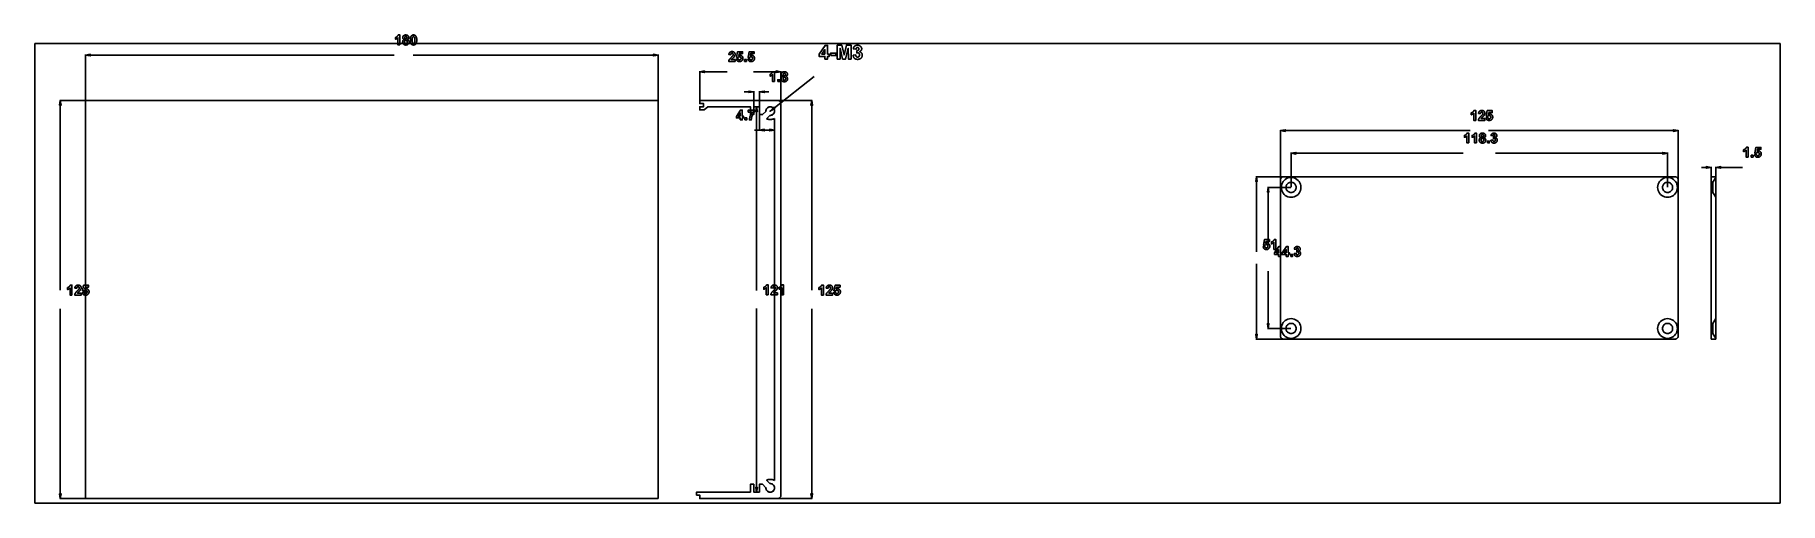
# Model space of a CAD drawing. Extents: x 0 to 21.1, y 0 to 5.7.
import ezdxf

# ---------------------------------------------------------------- set-up
doc = ezdxf.new("R2010")
doc.units = 0
doc.header["$MEASUREMENT"] = 0
doc.linetypes.add('AUSGEZOGEN', pattern=[0])
doc.layers.get('0').update_dxf_attribs({"linetype": 'AUSGEZOGEN'})

msp = doc.modelspace()

# ---------------------------------------------------------------- linework, layer by layer
for points in [[(0, 0), (21.125, 0), (21.125, 0), (21.125, 5.556), (21.125, 5.556), (0, 5.556), (0, 0)], [(4.418, 5.541), (4.395, 5.541), (4.395, 5.541), (4.395, 5.626), (4.395, 5.626), (4.393, 5.624), (4.393, 5.624), (4.391, 5.623), (4.391, 5.623), (4.389, 5.621), (4.389, 5.621), (4.388, 5.62), (4.388, 5.62), (4.386, 5.618), (4.386, 5.618), (4.384, 5.617), (4.384, 5.617), (4.382, 5.616), (4.382, 5.616), (4.38, 5.615), (4.38, 5.615), (4.379, 5.614), (4.379, 5.614), (4.377, 5.613), (4.377, 5.613), (4.375, 5.612), (4.375, 5.612), (4.373, 5.611), (4.373, 5.611), (4.371, 5.61), (4.371, 5.61), (4.369, 5.609), (4.369, 5.609), (4.367, 5.608), (4.367, 5.608), (4.365, 5.608), (4.365, 5.608), (4.365, 5.631), (4.365, 5.631), (4.366, 5.631), (4.366, 5.631), (4.367, 5.632), (4.367, 5.632), (4.368, 5.632), (4.368, 5.632), (4.369, 5.632), (4.369, 5.632), (4.37, 5.633), (4.37, 5.633), (4.371, 5.633), (4.371, 5.633), (4.372, 5.634), (4.372, 5.634), (4.373, 5.634), (4.373, 5.634), (4.374, 5.635), (4.374, 5.635), (4.376, 5.636), (4.376, 5.636), (4.377, 5.636), (4.377, 5.636), (4.378, 5.637), (4.378, 5.637), (4.379, 5.638), (4.379, 5.638), (4.38, 5.639), (4.38, 5.639), (4.382, 5.64), (4.382, 5.64), (4.383, 5.641), (4.383, 5.641), (4.384, 5.642), (4.384, 5.642), (4.386, 5.643), (4.386, 5.643), (4.387, 5.644), (4.387, 5.644), (4.388, 5.645), (4.388, 5.645), (4.389, 5.647), (4.389, 5.647), (4.39, 5.648), (4.39, 5.648), (4.392, 5.649), (4.392, 5.649), (4.393, 5.65), (4.393, 5.65), (4.393, 5.651), (4.393, 5.651), (4.394, 5.653), (4.394, 5.653), (4.395, 5.654), (4.395, 5.654), (4.396, 5.655), (4.396, 5.655), (4.396, 5.657), (4.396, 5.657), (4.397, 5.658), (4.397, 5.658), (4.397, 5.66), (4.397, 5.66), (4.398, 5.661), (4.398, 5.661), (4.418, 5.661), (4.418, 5.661), (4.418, 5.541)], [(4.471, 5.604), (4.47, 5.605), (4.47, 5.605), (4.469, 5.606), (4.469, 5.606), (4.468, 5.606), (4.468, 5.606), (4.467, 5.607), (4.467, 5.607), (4.465, 5.608), (4.465, 5.608), (4.464, 5.608), (4.464, 5.608), (4.463, 5.609), (4.463, 5.609), (4.463, 5.61), (4.463, 5.61), (4.462, 5.61), (4.462, 5.61), (4.461, 5.611), (4.461, 5.611), (4.46, 5.612), (4.46, 5.612), (4.459, 5.613), (4.459, 5.613), (4.458, 5.614), (4.458, 5.614), (4.458, 5.614), (4.458, 5.614), (4.457, 5.615), (4.457, 5.615), (4.456, 5.616), (4.456, 5.616), (4.456, 5.617), (4.456, 5.617), (4.455, 5.617), (4.455, 5.617), (4.455, 5.618), (4.455, 5.618), (4.455, 5.619), (4.455, 5.619), (4.454, 5.619), (4.454, 5.619), (4.454, 5.62), (4.454, 5.62), (4.454, 5.621), (4.454, 5.621), (4.454, 5.622), (4.454, 5.622), (4.454, 5.623), (4.454, 5.623), (4.453, 5.624), (4.453, 5.624), (4.453, 5.624), (4.453, 5.624), (4.453, 5.625), (4.453, 5.625), (4.453, 5.626), (4.453, 5.626), (4.453, 5.627), (4.453, 5.627), (4.453, 5.628), (4.453, 5.628), (4.453, 5.629), (4.453, 5.629), (4.453, 5.631), (4.453, 5.631), (4.453, 5.633), (4.453, 5.633), (4.453, 5.634), (4.453, 5.634), (4.453, 5.636), (4.453, 5.636), (4.454, 5.637), (4.454, 5.637), (4.454, 5.639), (4.454, 5.639), (4.455, 5.64), (4.455, 5.64), (4.455, 5.641), (4.455, 5.641), (4.456, 5.643), (4.456, 5.643), (4.456, 5.644), (4.456, 5.644), (4.457, 5.645), (4.457, 5.645), (4.458, 5.647), (4.458, 5.647), (4.458, 5.648), (4.458, 5.648), (4.459, 5.649), (4.459, 5.649), (4.46, 5.65), (4.46, 5.65), (4.461, 5.651), (4.461, 5.651), (4.463, 5.652), (4.463, 5.652), (4.464, 5.653), (4.464, 5.653), (4.465, 5.654), (4.465, 5.654), (4.467, 5.655), (4.467, 5.655), (4.468, 5.656), (4.468, 5.656), (4.47, 5.657), (4.47, 5.657), (4.472, 5.658), (4.472, 5.658), (4.473, 5.658), (4.473, 5.658), (4.475, 5.659), (4.475, 5.659), (4.477, 5.66), (4.477, 5.66), (4.479, 5.66), (4.479, 5.66), (4.481, 5.66), (4.481, 5.66), (4.483, 5.661), (4.483, 5.661), (4.485, 5.661), (4.485, 5.661), (4.487, 5.661), (4.487, 5.661), (4.49, 5.661), (4.49, 5.661), (4.492, 5.661), (4.492, 5.661), (4.494, 5.661), (4.494, 5.661), (4.496, 5.661), (4.496, 5.661), (4.498, 5.66), (4.498, 5.66), (4.5, 5.66), (4.5, 5.66), (4.502, 5.66), (4.502, 5.66), (4.504, 5.659), (4.504, 5.659), (4.506, 5.658), (4.506, 5.658), (4.508, 5.658), (4.508, 5.658), (4.509, 5.657), (4.509, 5.657), (4.511, 5.656), (4.511, 5.656), (4.512, 5.655), (4.512, 5.655), (4.514, 5.654), (4.514, 5.654), (4.515, 5.653), (4.515, 5.653), (4.517, 5.652), (4.517, 5.652), (4.518, 5.651), (4.518, 5.651), (4.519, 5.65), (4.519, 5.65), (4.52, 5.649), (4.52, 5.649), (4.521, 5.648), (4.521, 5.648), (4.522, 5.647), (4.522, 5.647), (4.523, 5.645), (4.523, 5.645), (4.524, 5.644), (4.524, 5.644), (4.525, 5.643), (4.525, 5.643), (4.525, 5.641), (4.525, 5.641), (4.526, 5.64), (4.526, 5.64), (4.527, 5.639), (4.527, 5.639), (4.527, 5.637), (4.527, 5.637), (4.527, 5.636), (4.527, 5.636), (4.528, 5.634), (4.528, 5.634), (4.528, 5.633), (4.528, 5.633), (4.528, 5.631), (4.528, 5.631), (4.528, 5.629), (4.528, 5.629), (4.528, 5.628), (4.528, 5.628), (4.528, 5.627), (4.528, 5.627), (4.528, 5.626), (4.528, 5.626), (4.528, 5.625), (4.528, 5.625), (4.527, 5.624), (4.527, 5.624), (4.527, 5.623), (4.527, 5.623), (4.527, 5.622), (4.527, 5.622), (4.527, 5.621), (4.527, 5.621), (4.526, 5.62), (4.526, 5.62), (4.526, 5.62), (4.526, 5.62), (4.526, 5.619), (4.526, 5.619), (4.525, 5.618), (4.525, 5.618), (4.525, 5.617), (4.525, 5.617), (4.524, 5.616), (4.524, 5.616), (4.524, 5.615), (4.524, 5.615), (4.523, 5.614), (4.523, 5.614), (4.522, 5.613), (4.522, 5.613), (4.522, 5.613), (4.522, 5.613), (4.521, 5.612), (4.521, 5.612), (4.52, 5.611), (4.52, 5.611), (4.519, 5.61), (4.519, 5.61), (4.518, 5.61), (4.518, 5.61), (4.518, 5.609), (4.518, 5.609), (4.517, 5.608), (4.517, 5.608), (4.516, 5.608), (4.516, 5.608), (4.515, 5.607), (4.515, 5.607), (4.514, 5.607), (4.514, 5.607), (4.513, 5.606), (4.513, 5.606), (4.511, 5.606), (4.511, 5.606), (4.51, 5.605), (4.51, 5.605), (4.509, 5.605), (4.509, 5.605), (4.508, 5.604), (4.508, 5.604), (4.509, 5.604), (4.509, 5.604), (4.51, 5.603), (4.51, 5.603), (4.511, 5.603), (4.511, 5.603), (4.513, 5.602), (4.513, 5.602), (4.514, 5.602), (4.514, 5.602), (4.515, 5.601), (4.515, 5.601), (4.516, 5.6), (4.516, 5.6), (4.517, 5.6), (4.517, 5.6), (4.518, 5.599), (4.518, 5.599), (4.518, 5.598), (4.518, 5.598), (4.519, 5.597), (4.519, 5.597), (4.52, 5.597), (4.52, 5.597), (4.521, 5.596), (4.521, 5.596), (4.522, 5.595), (4.522, 5.595), (4.522, 5.594), (4.522, 5.594), (4.523, 5.593), (4.523, 5.593), (4.524, 5.592), (4.524, 5.592), (4.524, 5.591), (4.524, 5.591), (4.525, 5.59), (4.525, 5.59), (4.526, 5.589), (4.526, 5.589), (4.526, 5.588), (4.526, 5.588), (4.527, 5.587), (4.527, 5.587), (4.527, 5.586), (4.527, 5.586), (4.528, 5.585), (4.528, 5.585), (4.528, 5.584), (4.528, 5.584), (4.529, 5.583), (4.529, 5.583), (4.529, 5.582), (4.529, 5.582), (4.529, 5.581), (4.529, 5.581), (4.529, 5.58), (4.529, 5.58), (4.529, 5.578), (4.529, 5.578), (4.53, 5.577), (4.53, 5.577), (4.53, 5.576), (4.53, 5.576), (4.53, 5.574), (4.53, 5.574), (4.529, 5.572), (4.529, 5.572), (4.529, 5.57), (4.529, 5.57), (4.529, 5.568), (4.529, 5.568), (4.528, 5.566), (4.528, 5.566), (4.528, 5.564), (4.528, 5.564), (4.527, 5.563), (4.527, 5.563), (4.527, 5.561), (4.527, 5.561), (4.526, 5.559), (4.526, 5.559), (4.525, 5.558), (4.525, 5.558), (4.524, 5.556), (4.524, 5.556), (4.523, 5.555), (4.523, 5.555), (4.522, 5.553), (4.522, 5.553), (4.521, 5.552), (4.521, 5.552), (4.519, 5.551), (4.519, 5.551), (4.518, 5.549), (4.518, 5.549), (4.517, 5.548), (4.517, 5.548), (4.515, 5.547), (4.515, 5.547), (4.514, 5.546), (4.514, 5.546), (4.512, 5.545), (4.512, 5.545), (4.511, 5.544), (4.511, 5.544), (4.509, 5.543), (4.509, 5.543), (4.508, 5.542), (4.508, 5.542), (4.506, 5.542), (4.506, 5.542), (4.504, 5.541), (4.504, 5.541), (4.502, 5.541), (4.502, 5.541), (4.5, 5.54), (4.5, 5.54), (4.498, 5.54), (4.498, 5.54), (4.496, 5.54), (4.496, 5.54), (4.494, 5.539), (4.494, 5.539), (4.492, 5.539), (4.492, 5.539), (4.49, 5.539), (4.49, 5.539), (4.488, 5.539), (4.488, 5.539), (4.486, 5.539), (4.486, 5.539), (4.484, 5.54), (4.484, 5.54), (4.482, 5.54), (4.482, 5.54), (4.481, 5.54), (4.481, 5.54), (4.479, 5.54), (4.479, 5.54), (4.477, 5.541), (4.477, 5.541), (4.475, 5.541), (4.475, 5.541), (4.474, 5.542), (4.474, 5.542), (4.472, 5.543), (4.472, 5.543), (4.471, 5.543), (4.471, 5.543), (4.469, 5.544), (4.469, 5.544), (4.467, 5.545), (4.467, 5.545), (4.466, 5.546), (4.466, 5.546), (4.464, 5.547), (4.464, 5.547), (4.463, 5.548), (4.463, 5.548), (4.462, 5.549), (4.462, 5.549), (4.46, 5.55), (4.46, 5.55), (4.459, 5.552), (4.459, 5.552), (4.458, 5.553), (4.458, 5.553), (4.457, 5.555), (4.457, 5.555), (4.456, 5.556), (4.456, 5.556), (4.455, 5.558), (4.455, 5.558), (4.454, 5.559), (4.454, 5.559), (4.453, 5.561), (4.453, 5.561), (4.453, 5.563), (4.453, 5.563), (4.452, 5.565), (4.452, 5.565), (4.452, 5.566), (4.452, 5.566), (4.452, 5.568), (4.452, 5.568), (4.451, 5.57), (4.451, 5.57), (4.451, 5.572), (4.451, 5.572), (4.451, 5.574), (4.451, 5.574), (4.451, 5.576), (4.451, 5.576), (4.451, 5.577), (4.451, 5.577), (4.451, 5.578), (4.451, 5.578), (4.451, 5.579), (4.451, 5.579), (4.452, 5.58), (4.452, 5.58), (4.452, 5.582), (4.452, 5.582), (4.452, 5.583), (4.452, 5.583), (4.452, 5.584), (4.452, 5.584), (4.452, 5.585), (4.452, 5.585), (4.453, 5.586), (4.453, 5.586), (4.453, 5.587), (4.453, 5.587), (4.453, 5.588), (4.453, 5.588), (4.453, 5.589), (4.453, 5.589), (4.454, 5.591), (4.454, 5.591), (4.454, 5.592), (4.454, 5.592), (4.455, 5.593), (4.455, 5.593), (4.455, 5.594), (4.455, 5.594), (4.456, 5.595), (4.456, 5.595), (4.457, 5.596), (4.457, 5.596), (4.458, 5.597), (4.458, 5.597), (4.458, 5.597), (4.458, 5.597), (4.459, 5.598), (4.459, 5.598), (4.46, 5.599), (4.46, 5.599), (4.461, 5.6), (4.461, 5.6), (4.462, 5.6), (4.462, 5.6), (4.463, 5.601), (4.463, 5.601), (4.465, 5.602), (4.465, 5.602), (4.466, 5.602), (4.466, 5.602), (4.467, 5.603), (4.467, 5.603), (4.468, 5.603), (4.468, 5.603), (4.47, 5.604), (4.47, 5.604), (4.471, 5.604), (4.471, 5.604), (4.471, 5.604)], [(4.475, 5.578), (4.475, 5.576), (4.475, 5.576), (4.475, 5.575), (4.475, 5.575), (4.475, 5.574), (4.475, 5.574), (4.475, 5.573), (4.475, 5.573), (4.475, 5.572), (4.475, 5.572), (4.475, 5.571), (4.475, 5.571), (4.475, 5.57), (4.475, 5.57), (4.475, 5.569), (4.475, 5.569), (4.476, 5.568), (4.476, 5.568), (4.476, 5.567), (4.476, 5.567), (4.476, 5.566), (4.476, 5.566), (4.476, 5.565), (4.476, 5.565), (4.477, 5.565), (4.477, 5.565), (4.477, 5.564), (4.477, 5.564), (4.478, 5.563), (4.478, 5.563), (4.478, 5.563), (4.478, 5.563), (4.479, 5.562), (4.479, 5.562), (4.479, 5.561), (4.479, 5.561), (4.48, 5.561), (4.48, 5.561), (4.481, 5.56), (4.481, 5.56), (4.481, 5.56), (4.481, 5.56), (4.482, 5.56), (4.482, 5.56), (4.483, 5.559), (4.483, 5.559), (4.483, 5.559), (4.483, 5.559), (4.484, 5.559), (4.484, 5.559), (4.485, 5.558), (4.485, 5.558), (4.486, 5.558), (4.486, 5.558), (4.486, 5.558), (4.486, 5.558), (4.487, 5.558), (4.487, 5.558), (4.488, 5.558), (4.488, 5.558), (4.489, 5.558), (4.489, 5.558), (4.49, 5.558), (4.49, 5.558), (4.49, 5.558), (4.49, 5.558), (4.491, 5.558), (4.491, 5.558), (4.492, 5.558), (4.492, 5.558), (4.493, 5.558), (4.493, 5.558), (4.494, 5.558), (4.494, 5.558), (4.494, 5.558), (4.494, 5.558), (4.495, 5.559), (4.495, 5.559), (4.496, 5.559), (4.496, 5.559), (4.497, 5.559), (4.497, 5.559), (4.497, 5.56), (4.497, 5.56), (4.498, 5.56), (4.498, 5.56), (4.499, 5.56), (4.499, 5.56), (4.499, 5.561), (4.499, 5.561), (4.5, 5.561), (4.5, 5.561), (4.501, 5.562), (4.501, 5.562), (4.501, 5.563), (4.501, 5.563), (4.502, 5.563), (4.502, 5.563), (4.502, 5.564), (4.502, 5.564), (4.503, 5.565), (4.503, 5.565), (4.503, 5.565), (4.503, 5.565), (4.504, 5.566), (4.504, 5.566), (4.504, 5.567), (4.504, 5.567), (4.505, 5.568), (4.505, 5.568), (4.505, 5.568), (4.505, 5.568), (4.505, 5.569), (4.505, 5.569), (4.506, 5.57), (4.506, 5.57), (4.506, 5.571), (4.506, 5.571), (4.506, 5.572), (4.506, 5.572), (4.506, 5.573), (4.506, 5.573), (4.506, 5.574), (4.506, 5.574), (4.506, 5.575), (4.506, 5.575), (4.506, 5.576), (4.506, 5.576), (4.506, 5.577), (4.506, 5.577), (4.506, 5.578), (4.506, 5.578), (4.506, 5.579), (4.506, 5.579), (4.506, 5.58), (4.506, 5.58), (4.506, 5.581), (4.506, 5.581), (4.506, 5.582), (4.506, 5.582), (4.505, 5.583), (4.505, 5.583), (4.505, 5.583), (4.505, 5.583), (4.505, 5.584), (4.505, 5.584), (4.504, 5.585), (4.504, 5.585), (4.504, 5.586), (4.504, 5.586), (4.503, 5.587), (4.503, 5.587), (4.503, 5.587), (4.503, 5.587), (4.502, 5.588), (4.502, 5.588), (4.502, 5.589), (4.502, 5.589), (4.501, 5.589), (4.501, 5.589), (4.501, 5.59), (4.501, 5.59), (4.5, 5.591), (4.5, 5.591), (4.499, 5.592), (4.499, 5.592), (4.499, 5.592), (4.499, 5.592), (4.498, 5.593), (4.498, 5.593), (4.497, 5.593), (4.497, 5.593), (4.497, 5.594), (4.497, 5.594), (4.496, 5.594), (4.496, 5.594), (4.495, 5.595), (4.495, 5.595), (4.494, 5.595), (4.494, 5.595), (4.494, 5.595), (4.494, 5.595), (4.493, 5.596), (4.493, 5.596), (4.492, 5.596), (4.492, 5.596), (4.491, 5.596), (4.491, 5.596), (4.49, 5.596), (4.49, 5.596), (4.49, 5.596), (4.49, 5.596), (4.489, 5.596), (4.489, 5.596), (4.488, 5.596), (4.488, 5.596), (4.487, 5.596), (4.487, 5.596), (4.486, 5.596), (4.486, 5.596), (4.485, 5.595), (4.485, 5.595), (4.484, 5.595), (4.484, 5.595), (4.483, 5.595), (4.483, 5.595), (4.483, 5.594), (4.483, 5.594), (4.482, 5.594), (4.482, 5.594), (4.481, 5.593), (4.481, 5.593), (4.48, 5.593), (4.48, 5.593), (4.48, 5.592), (4.48, 5.592), (4.479, 5.592), (4.479, 5.592), (4.479, 5.591), (4.479, 5.591), (4.478, 5.59), (4.478, 5.59), (4.478, 5.589), (4.478, 5.589), (4.478, 5.589), (4.478, 5.589), (4.477, 5.588), (4.477, 5.588), (4.477, 5.587), (4.477, 5.587), (4.476, 5.587), (4.476, 5.587), (4.476, 5.586), (4.476, 5.586), (4.476, 5.585), (4.476, 5.585), (4.476, 5.585), (4.476, 5.585), (4.475, 5.584), (4.475, 5.584), (4.475, 5.583), (4.475, 5.583), (4.475, 5.582), (4.475, 5.582), (4.475, 5.582), (4.475, 5.582), (4.475, 5.581), (4.475, 5.581), (4.475, 5.58), (4.475, 5.58), (4.475, 5.579), (4.475, 5.579), (4.475, 5.578), (4.475, 5.578), (4.475, 5.578), (4.475, 5.578), (4.475, 5.578)], [(4.476, 5.628), (4.476, 5.627), (4.476, 5.627), (4.476, 5.626), (4.476, 5.626), (4.476, 5.625), (4.476, 5.625), (4.476, 5.625), (4.476, 5.625), (4.477, 5.624), (4.477, 5.624), (4.477, 5.623), (4.477, 5.623), (4.477, 5.622), (4.477, 5.622), (4.477, 5.622), (4.477, 5.622), (4.477, 5.621), (4.477, 5.621), (4.478, 5.621), (4.478, 5.621), (4.478, 5.62), (4.478, 5.62), (4.478, 5.62), (4.478, 5.62), (4.478, 5.619), (4.478, 5.619), (4.479, 5.619), (4.479, 5.619), (4.479, 5.618), (4.479, 5.618), (4.48, 5.618), (4.48, 5.618), (4.48, 5.617), (4.48, 5.617), (4.48, 5.617), (4.48, 5.617), (4.481, 5.617), (4.481, 5.617), (4.481, 5.616), (4.481, 5.616), (4.482, 5.616), (4.482, 5.616), (4.483, 5.616), (4.483, 5.616), (4.483, 5.615), (4.483, 5.615), (4.484, 5.615), (4.484, 5.615), (4.484, 5.615), (4.484, 5.615), (4.485, 5.615), (4.485, 5.615), (4.486, 5.615), (4.486, 5.615), (4.486, 5.615), (4.486, 5.615), (4.487, 5.614), (4.487, 5.614), (4.488, 5.614), (4.488, 5.614), (4.489, 5.614), (4.489, 5.614), (4.49, 5.614), (4.49, 5.614), (4.49, 5.614), (4.49, 5.614), (4.491, 5.614), (4.491, 5.614), (4.492, 5.614), (4.492, 5.614), (4.493, 5.615), (4.493, 5.615), (4.493, 5.615), (4.493, 5.615), (4.494, 5.615), (4.494, 5.615), (4.495, 5.615), (4.495, 5.615), (4.495, 5.615), (4.495, 5.615), (4.496, 5.615), (4.496, 5.615), (4.497, 5.616), (4.497, 5.616), (4.497, 5.616), (4.497, 5.616), (4.498, 5.616), (4.498, 5.616), (4.498, 5.617), (4.498, 5.617), (4.499, 5.617), (4.499, 5.617), (4.499, 5.617), (4.499, 5.617), (4.5, 5.618), (4.5, 5.618), (4.5, 5.618), (4.5, 5.618), (4.501, 5.619), (4.501, 5.619), (4.501, 5.619), (4.501, 5.619), (4.502, 5.62), (4.502, 5.62), (4.502, 5.62), (4.502, 5.62), (4.503, 5.621), (4.503, 5.621), (4.503, 5.621), (4.503, 5.621), (4.503, 5.622), (4.503, 5.622), (4.504, 5.622), (4.504, 5.622), (4.504, 5.623), (4.504, 5.623), (4.504, 5.624), (4.504, 5.624), (4.504, 5.625), (4.504, 5.625), (4.504, 5.625), (4.504, 5.625), (4.505, 5.626), (4.505, 5.626), (4.505, 5.627), (4.505, 5.627), (4.505, 5.628), (4.505, 5.628), (4.505, 5.628), (4.505, 5.628), (4.505, 5.629), (4.505, 5.629), (4.504, 5.63), (4.504, 5.63), (4.504, 5.631), (4.504, 5.631), (4.504, 5.631), (4.504, 5.631), (4.504, 5.632), (4.504, 5.632), (4.504, 5.633), (4.504, 5.633), (4.503, 5.633), (4.503, 5.633), (4.503, 5.634), (4.503, 5.634), (4.503, 5.635), (4.503, 5.635), (4.502, 5.635), (4.502, 5.635), (4.502, 5.636), (4.502, 5.636), (4.501, 5.636), (4.501, 5.636), (4.501, 5.637), (4.501, 5.637), (4.5, 5.637), (4.5, 5.637), (4.5, 5.638), (4.5, 5.638), (4.499, 5.638), (4.499, 5.638), (4.499, 5.639), (4.499, 5.639), (4.498, 5.639), (4.498, 5.639), (4.498, 5.64), (4.498, 5.64), (4.497, 5.64), (4.497, 5.64), (4.497, 5.641), (4.497, 5.641), (4.496, 5.641), (4.496, 5.641), (4.495, 5.641), (4.495, 5.641), (4.495, 5.642), (4.495, 5.642), (4.494, 5.642), (4.494, 5.642), (4.493, 5.642), (4.493, 5.642), (4.493, 5.642), (4.493, 5.642), (4.492, 5.642), (4.492, 5.642), (4.491, 5.643), (4.491, 5.643), (4.49, 5.643), (4.49, 5.643), (4.49, 5.643), (4.49, 5.643), (4.489, 5.643), (4.489, 5.643), (4.488, 5.643), (4.488, 5.643), (4.487, 5.642), (4.487, 5.642), (4.486, 5.642), (4.486, 5.642), (4.486, 5.642), (4.486, 5.642), (4.485, 5.642), (4.485, 5.642), (4.484, 5.642), (4.484, 5.642), (4.484, 5.641), (4.484, 5.641), (4.483, 5.641), (4.483, 5.641), (4.483, 5.641), (4.483, 5.641), (4.482, 5.64), (4.482, 5.64), (4.481, 5.64), (4.481, 5.64), (4.481, 5.639), (4.481, 5.639), (4.48, 5.639), (4.48, 5.639), (4.48, 5.638), (4.48, 5.638), (4.48, 5.638), (4.48, 5.638), (4.479, 5.637), (4.479, 5.637), (4.479, 5.637), (4.479, 5.637), (4.478, 5.636), (4.478, 5.636), (4.478, 5.636), (4.478, 5.636), (4.478, 5.635), (4.478, 5.635), (4.478, 5.635), (4.478, 5.635), (4.477, 5.634), (4.477, 5.634), (4.477, 5.633), (4.477, 5.633), (4.477, 5.633), (4.477, 5.633), (4.477, 5.632), (4.477, 5.632), (4.477, 5.631), (4.477, 5.631), (4.476, 5.631), (4.476, 5.631), (4.476, 5.63), (4.476, 5.63), (4.476, 5.629), (4.476, 5.629), (4.476, 5.628), (4.476, 5.628), (4.476, 5.628), (4.476, 5.628), (4.476, 5.628)], [(4.583, 5.661), (4.585, 5.661), (4.585, 5.661), (4.587, 5.661), (4.587, 5.661), (4.589, 5.661), (4.589, 5.661), (4.591, 5.66), (4.591, 5.66), (4.593, 5.66), (4.593, 5.66), (4.595, 5.659), (4.595, 5.659), (4.597, 5.658), (4.597, 5.658), (4.599, 5.658), (4.599, 5.658), (4.6, 5.657), (4.6, 5.657), (4.602, 5.656), (4.602, 5.656), (4.603, 5.655), (4.603, 5.655), (4.605, 5.653), (4.605, 5.653), (4.606, 5.652), (4.606, 5.652), (4.607, 5.651), (4.607, 5.651), (4.609, 5.649), (4.609, 5.649), (4.61, 5.648), (4.61, 5.648), (4.611, 5.646), (4.611, 5.646), (4.613, 5.644), (4.613, 5.644), (4.614, 5.641), (4.614, 5.641), (4.615, 5.639), (4.615, 5.639), (4.617, 5.636), (4.617, 5.636), (4.618, 5.634), (4.618, 5.634), (4.619, 5.631), (4.619, 5.631), (4.62, 5.628), (4.62, 5.628), (4.62, 5.625), (4.62, 5.625), (4.621, 5.622), (4.621, 5.622), (4.622, 5.618), (4.622, 5.618), (4.622, 5.615), (4.622, 5.615), (4.622, 5.611), (4.622, 5.611), (4.623, 5.607), (4.623, 5.607), (4.623, 5.603), (4.623, 5.603), (4.623, 5.599), (4.623, 5.599), (4.623, 5.595), (4.623, 5.595), (4.623, 5.591), (4.623, 5.591), (4.622, 5.587), (4.622, 5.587), (4.622, 5.584), (4.622, 5.584), (4.622, 5.58), (4.622, 5.58), (4.621, 5.577), (4.621, 5.577), (4.62, 5.574), (4.62, 5.574), (4.62, 5.571), (4.62, 5.571), (4.619, 5.568), (4.619, 5.568), (4.618, 5.565), (4.618, 5.565), (4.617, 5.562), (4.617, 5.562), (4.615, 5.56), (4.615, 5.56), (4.614, 5.557), (4.614, 5.557), (4.613, 5.555), (4.613, 5.555), (4.611, 5.553), (4.611, 5.553), (4.61, 5.551), (4.61, 5.551), (4.609, 5.55), (4.609, 5.55), (4.607, 5.548), (4.607, 5.548), (4.606, 5.547), (4.606, 5.547), (4.605, 5.546), (4.605, 5.546), (4.603, 5.545), (4.603, 5.545), (4.602, 5.544), (4.602, 5.544), (4.6, 5.543), (4.6, 5.543), (4.599, 5.542), (4.599, 5.542), (4.597, 5.542), (4.597, 5.542), (4.595, 5.541), (4.595, 5.541), (4.593, 5.54), (4.593, 5.54), (4.591, 5.54), (4.591, 5.54), (4.589, 5.54), (4.589, 5.54), (4.587, 5.539), (4.587, 5.539), (4.585, 5.539), (4.585, 5.539), (4.583, 5.539), (4.583, 5.539), (4.581, 5.539), (4.581, 5.539), (4.578, 5.54), (4.578, 5.54), (4.576, 5.54), (4.576, 5.54), (4.574, 5.54), (4.574, 5.54), (4.572, 5.541), (4.572, 5.541), (4.57, 5.541), (4.57, 5.541), (4.568, 5.542), (4.568, 5.542), (4.567, 5.543), (4.567, 5.543), (4.565, 5.544), (4.565, 5.544), (4.563, 5.545), (4.563, 5.545), (4.562, 5.546), (4.562, 5.546), (4.56, 5.547), (4.56, 5.547), (4.559, 5.548), (4.559, 5.548), (4.557, 5.55), (4.557, 5.55), (4.556, 5.551), (4.556, 5.551), (4.555, 5.553), (4.555, 5.553), (4.553, 5.554), (4.553, 5.554), (4.552, 5.556), (4.552, 5.556), (4.551, 5.558), (4.551, 5.558), (4.55, 5.561), (4.55, 5.561), (4.549, 5.563), (4.549, 5.563), (4.548, 5.565), (4.548, 5.565), (4.548, 5.568), (4.548, 5.568), (4.547, 5.571), (4.547, 5.571), (4.546, 5.574), (4.546, 5.574), (4.546, 5.577), (4.546, 5.577), (4.546, 5.58), (4.546, 5.58), (4.545, 5.584), (4.545, 5.584), (4.545, 5.588), (4.545, 5.588), (4.545, 5.591), (4.545, 5.591), (4.545, 5.595), (4.545, 5.595), (4.545, 5.599), (4.545, 5.599), (4.545, 5.603), (4.545, 5.603), (4.545, 5.607), (4.545, 5.607), (4.545, 5.611), (4.545, 5.611), (4.545, 5.615), (4.545, 5.615), (4.546, 5.618), (4.546, 5.618), (4.546, 5.622), (4.546, 5.622), (4.547, 5.625), (4.547, 5.625), (4.548, 5.628), (4.548, 5.628), (4.548, 5.631), (4.548, 5.631), (4.549, 5.634), (4.549, 5.634), (4.55, 5.636), (4.55, 5.636), (4.551, 5.639), (4.551, 5.639), (4.552, 5.641), (4.552, 5.641), (4.554, 5.644), (4.554, 5.644), (4.555, 5.646), (4.555, 5.646), (4.556, 5.648), (4.556, 5.648), (4.557, 5.649), (4.557, 5.649), (4.558, 5.651), (4.558, 5.651), (4.56, 5.652), (4.56, 5.652), (4.561, 5.653), (4.561, 5.653), (4.562, 5.655), (4.562, 5.655), (4.564, 5.656), (4.564, 5.656), (4.565, 5.657), (4.565, 5.657), (4.567, 5.658), (4.567, 5.658), (4.569, 5.658), (4.569, 5.658), (4.571, 5.659), (4.571, 5.659), (4.572, 5.66), (4.572, 5.66), (4.574, 5.66), (4.574, 5.66), (4.576, 5.661), (4.576, 5.661), (4.578, 5.661), (4.578, 5.661), (4.581, 5.661), (4.581, 5.661), (4.583, 5.661), (4.583, 5.661), (4.583, 5.661)], [(4.583, 5.641), (4.582, 5.641), (4.582, 5.641), (4.582, 5.641), (4.582, 5.641), (4.581, 5.641), (4.581, 5.641), (4.581, 5.641), (4.581, 5.641), (4.58, 5.641), (4.58, 5.641), (4.579, 5.641), (4.579, 5.641), (4.579, 5.64), (4.579, 5.64), (4.578, 5.64), (4.578, 5.64), (4.578, 5.64), (4.578, 5.64), (4.577, 5.64), (4.577, 5.64), (4.577, 5.639), (4.577, 5.639), (4.576, 5.639), (4.576, 5.639), (4.576, 5.639), (4.576, 5.639), (4.575, 5.638), (4.575, 5.638), (4.575, 5.638), (4.575, 5.638), (4.575, 5.638), (4.575, 5.638), (4.574, 5.637), (4.574, 5.637), (4.574, 5.637), (4.574, 5.637), (4.573, 5.636), (4.573, 5.636), (4.573, 5.636), (4.573, 5.636), (4.573, 5.635), (4.573, 5.635), (4.572, 5.635), (4.572, 5.635), (4.572, 5.634), (4.572, 5.634), (4.572, 5.633), (4.572, 5.633), (4.571, 5.633), (4.571, 5.633), (4.571, 5.632), (4.571, 5.632), (4.571, 5.631), (4.571, 5.631), (4.571, 5.631), (4.571, 5.631), (4.57, 5.63), (4.57, 5.63), (4.57, 5.629), (4.57, 5.629), (4.57, 5.628), (4.57, 5.628), (4.57, 5.628), (4.57, 5.628), (4.569, 5.627), (4.569, 5.627), (4.569, 5.625), (4.569, 5.625), (4.569, 5.624), (4.569, 5.624), (4.569, 5.623), (4.569, 5.623), (4.569, 5.621), (4.569, 5.621), (4.569, 5.62), (4.569, 5.62), (4.568, 5.618), (4.568, 5.618), (4.568, 5.616), (4.568, 5.616), (4.568, 5.615), (4.568, 5.615), (4.568, 5.613), (4.568, 5.613), (4.568, 5.611), (4.568, 5.611), (4.568, 5.609), (4.568, 5.609), (4.568, 5.606), (4.568, 5.606), (4.568, 5.604), (4.568, 5.604), (4.568, 5.602), (4.568, 5.602), (4.568, 5.599), (4.568, 5.599), (4.568, 5.597), (4.568, 5.597), (4.568, 5.594), (4.568, 5.594), (4.568, 5.592), (4.568, 5.592), (4.568, 5.59), (4.568, 5.59), (4.568, 5.588), (4.568, 5.588), (4.568, 5.586), (4.568, 5.586), (4.568, 5.584), (4.568, 5.584), (4.568, 5.582), (4.568, 5.582), (4.568, 5.581), (4.568, 5.581), (4.569, 5.579), (4.569, 5.579), (4.569, 5.577), (4.569, 5.577), (4.569, 5.576), (4.569, 5.576), (4.569, 5.575), (4.569, 5.575), (4.569, 5.573), (4.569, 5.573), (4.569, 5.572), (4.569, 5.572), (4.57, 5.571), (4.57, 5.571), (4.57, 5.57), (4.57, 5.57), (4.57, 5.569), (4.57, 5.569), (4.57, 5.569), (4.57, 5.569), (4.571, 5.568), (4.571, 5.568), (4.571, 5.567), (4.571, 5.567), (4.571, 5.566), (4.571, 5.566), (4.571, 5.566), (4.571, 5.566), (4.572, 5.565), (4.572, 5.565), (4.572, 5.565), (4.572, 5.565), (4.572, 5.564), (4.572, 5.564), (4.573, 5.563), (4.573, 5.563), (4.573, 5.563), (4.573, 5.563), (4.573, 5.562), (4.573, 5.562), (4.574, 5.562), (4.574, 5.562), (4.574, 5.561), (4.574, 5.561), (4.575, 5.561), (4.575, 5.561), (4.575, 5.561), (4.575, 5.561), (4.575, 5.561), (4.575, 5.561), (4.576, 5.56), (4.576, 5.56), (4.576, 5.56), (4.576, 5.56), (4.577, 5.56), (4.577, 5.56), (4.577, 5.56), (4.577, 5.56), (4.578, 5.56), (4.578, 5.56), (4.578, 5.56), (4.578, 5.56), (4.579, 5.56), (4.579, 5.56), (4.579, 5.56), (4.579, 5.56), (4.58, 5.559), (4.58, 5.559), (4.581, 5.559), (4.581, 5.559), (4.581, 5.559), (4.581, 5.559), (4.582, 5.559), (4.582, 5.559), (4.582, 5.559), (4.582, 5.559), (4.583, 5.559), (4.583, 5.559), (4.584, 5.559), (4.584, 5.559), (4.584, 5.559), (4.584, 5.559), (4.585, 5.559), (4.585, 5.559), (4.585, 5.559), (4.585, 5.559), (4.586, 5.559), (4.586, 5.559), (4.586, 5.56), (4.586, 5.56), (4.587, 5.56), (4.587, 5.56), (4.588, 5.56), (4.588, 5.56), (4.588, 5.56), (4.588, 5.56), (4.589, 5.56), (4.589, 5.56), (4.589, 5.56), (4.589, 5.56), (4.589, 5.56), (4.589, 5.56), (4.59, 5.56), (4.59, 5.56), (4.59, 5.561), (4.59, 5.561), (4.591, 5.561), (4.591, 5.561), (4.591, 5.561), (4.591, 5.561), (4.592, 5.561), (4.592, 5.561), (4.592, 5.562), (4.592, 5.562), (4.592, 5.562), (4.592, 5.562), (4.593, 5.563), (4.593, 5.563), (4.593, 5.563), (4.593, 5.563), (4.594, 5.564), (4.594, 5.564), (4.594, 5.565), (4.594, 5.565), (4.594, 5.565), (4.594, 5.565), (4.594, 5.566), (4.594, 5.566), (4.595, 5.566), (4.595, 5.566), (4.595, 5.567), (4.595, 5.567), (4.595, 5.568), (4.595, 5.568), (4.596, 5.569), (4.596, 5.569), (4.596, 5.569), (4.596, 5.569), (4.596, 5.57), (4.596, 5.57), (4.596, 5.571), (4.596, 5.571), (4.597, 5.572), (4.597, 5.572), (4.597, 5.573), (4.597, 5.573), (4.597, 5.575), (4.597, 5.575), (4.598, 5.576), (4.598, 5.576), (4.598, 5.577), (4.598, 5.577), (4.598, 5.579), (4.598, 5.579), (4.599, 5.581), (4.599, 5.581), (4.599, 5.582), (4.599, 5.582), (4.599, 5.584), (4.599, 5.584), (4.599, 5.586), (4.599, 5.586), (4.599, 5.588), (4.599, 5.588), (4.599, 5.59), (4.599, 5.59), (4.599, 5.592), (4.599, 5.592), (4.6, 5.594), (4.6, 5.594), (4.6, 5.597), (4.6, 5.597), (4.6, 5.599), (4.6, 5.599), (4.6, 5.602), (4.6, 5.602), (4.6, 5.604), (4.6, 5.604), (4.599, 5.606), (4.599, 5.606), (4.599, 5.609), (4.599, 5.609), (4.599, 5.611), (4.599, 5.611), (4.599, 5.613), (4.599, 5.613), (4.599, 5.615), (4.599, 5.615), (4.599, 5.616), (4.599, 5.616), (4.599, 5.618), (4.599, 5.618), (4.598, 5.62), (4.598, 5.62), (4.598, 5.621), (4.598, 5.621), (4.598, 5.623), (4.598, 5.623), (4.597, 5.624), (4.597, 5.624), (4.597, 5.625), (4.597, 5.625), (4.597, 5.627), (4.597, 5.627), (4.596, 5.628), (4.596, 5.628), (4.596, 5.628), (4.596, 5.628), (4.596, 5.629), (4.596, 5.629), (4.596, 5.63), (4.596, 5.63), (4.595, 5.631), (4.595, 5.631), (4.595, 5.631), (4.595, 5.631), (4.595, 5.632), (4.595, 5.632), (4.594, 5.633), (4.594, 5.633), (4.594, 5.633), (4.594, 5.633), (4.594, 5.634), (4.594, 5.634), (4.594, 5.635), (4.594, 5.635), (4.593, 5.635), (4.593, 5.635), (4.593, 5.636), (4.593, 5.636), (4.592, 5.636), (4.592, 5.636), (4.592, 5.637), (4.592, 5.637), (4.592, 5.637), (4.592, 5.637), (4.591, 5.638), (4.591, 5.638), (4.591, 5.638), (4.591, 5.638), (4.59, 5.638), (4.59, 5.638), (4.59, 5.639), (4.59, 5.639), (4.589, 5.639), (4.589, 5.639), (4.589, 5.639), (4.589, 5.639), (4.589, 5.64), (4.589, 5.64), (4.588, 5.64), (4.588, 5.64), (4.588, 5.64), (4.588, 5.64), (4.587, 5.64), (4.587, 5.64), (4.586, 5.641), (4.586, 5.641), (4.586, 5.641), (4.586, 5.641), (4.585, 5.641), (4.585, 5.641), (4.585, 5.641), (4.585, 5.641), (4.584, 5.641), (4.584, 5.641), (4.584, 5.641), (4.584, 5.641), (4.583, 5.641), (4.583, 5.641), (4.583, 5.641)], [(9.562, 5.368), (9.562, 5.401), (9.562, 5.401), (9.493, 5.401), (9.493, 5.401), (9.493, 5.427), (9.493, 5.427), (9.564, 5.535), (9.564, 5.535), (9.595, 5.535), (9.595, 5.535), (9.595, 5.429), (9.595, 5.429), (9.616, 5.429), (9.616, 5.429), (9.616, 5.401), (9.616, 5.401), (9.595, 5.401), (9.595, 5.401), (9.595, 5.368), (9.595, 5.368), (9.562, 5.368)], [(9.713, 5.368), (9.713, 5.538), (9.713, 5.538), (9.767, 5.538), (9.767, 5.538), (9.795, 5.419), (9.795, 5.419), (9.824, 5.538), (9.824, 5.538), (9.88, 5.538), (9.88, 5.538), (9.88, 5.368), (9.88, 5.368), (9.847, 5.368), (9.847, 5.368), (9.845, 5.5), (9.845, 5.5), (9.814, 5.368), (9.814, 5.368), (9.777, 5.368), (9.777, 5.368), (9.746, 5.5), (9.746, 5.5), (9.746, 5.368), (9.746, 5.368), (9.713, 5.368)], [(9.904, 5.415), (9.937, 5.419), (9.937, 5.419), (9.937, 5.418), (9.937, 5.418), (9.937, 5.416), (9.937, 5.416), (9.937, 5.414), (9.937, 5.414), (9.938, 5.413), (9.938, 5.413), (9.938, 5.411), (9.938, 5.411), (9.938, 5.41), (9.938, 5.41), (9.938, 5.408), (9.938, 5.408), (9.939, 5.407), (9.939, 5.407), (9.939, 5.406), (9.939, 5.406), (9.94, 5.405), (9.94, 5.405), (9.94, 5.403), (9.94, 5.403), (9.941, 5.402), (9.941, 5.402), (9.942, 5.401), (9.942, 5.401), (9.943, 5.4), (9.943, 5.4), (9.943, 5.399), (9.943, 5.399), (9.944, 5.398), (9.944, 5.398), (9.945, 5.398), (9.945, 5.398), (9.945, 5.397), (9.945, 5.397), (9.946, 5.397), (9.946, 5.397), (9.947, 5.396), (9.947, 5.396), (9.948, 5.396), (9.948, 5.396), (9.948, 5.395), (9.948, 5.395), (9.949, 5.395), (9.949, 5.395), (9.95, 5.395), (9.95, 5.395), (9.951, 5.394), (9.951, 5.394), (9.952, 5.394), (9.952, 5.394), (9.953, 5.394), (9.953, 5.394), (9.954, 5.394), (9.954, 5.394), (9.955, 5.394), (9.955, 5.394), (9.956, 5.394), (9.956, 5.394), (9.957, 5.394), (9.957, 5.394), (9.958, 5.394), (9.958, 5.394), (9.96, 5.394), (9.96, 5.394), (9.961, 5.394), (9.961, 5.394), (9.962, 5.394), (9.962, 5.394), (9.963, 5.394), (9.963, 5.394), (9.964, 5.394), (9.964, 5.394), (9.965, 5.394), (9.965, 5.394), (9.966, 5.395), (9.966, 5.395), (9.967, 5.395), (9.967, 5.395), (9.968, 5.396), (9.968, 5.396), (9.969, 5.396), (9.969, 5.396), (9.97, 5.397), (9.97, 5.397), (9.971, 5.397), (9.971, 5.397), (9.972, 5.398), (9.972, 5.398), (9.973, 5.399), (9.973, 5.399), (9.974, 5.4), (9.974, 5.4), (9.975, 5.401), (9.975, 5.401), (9.976, 5.401), (9.976, 5.401), (9.977, 5.402), (9.977, 5.402), (9.977, 5.403), (9.977, 5.403), (9.978, 5.404), (9.978, 5.404), (9.979, 5.405), (9.979, 5.405), (9.979, 5.407), (9.979, 5.407), (9.98, 5.408), (9.98, 5.408), (9.98, 5.409), (9.98, 5.409), (9.981, 5.41), (9.981, 5.41), (9.981, 5.411), (9.981, 5.411), (9.981, 5.413), (9.981, 5.413), (9.982, 5.414), (9.982, 5.414), (9.982, 5.415), (9.982, 5.415), (9.982, 5.417), (9.982, 5.417), (9.982, 5.418), (9.982, 5.418), (9.982, 5.419), (9.982, 5.419), (9.982, 5.421), (9.982, 5.421), (9.982, 5.422), (9.982, 5.422), (9.982, 5.424), (9.982, 5.424), (9.982, 5.425), (9.982, 5.425), (9.981, 5.426), (9.981, 5.426), (9.981, 5.428), (9.981, 5.428), (9.981, 5.429), (9.981, 5.429), (9.98, 5.43), (9.98, 5.43), (9.98, 5.431), (9.98, 5.431), (9.979, 5.432), (9.979, 5.432), (9.979, 5.433), (9.979, 5.433), (9.978, 5.435), (9.978, 5.435), (9.977, 5.436), (9.977, 5.436), (9.977, 5.437), (9.977, 5.437), (9.976, 5.437), (9.976, 5.437), (9.975, 5.438), (9.975, 5.438), (9.974, 5.439), (9.974, 5.439), (9.974, 5.44), (9.974, 5.44), (9.973, 5.441), (9.973, 5.441), (9.972, 5.441), (9.972, 5.441), (9.971, 5.442), (9.971, 5.442), (9.971, 5.443), (9.971, 5.443), (9.97, 5.443), (9.97, 5.443), (9.969, 5.444), (9.969, 5.444), (9.968, 5.444), (9.968, 5.444), (9.967, 5.444), (9.967, 5.444), (9.966, 5.445), (9.966, 5.445), (9.965, 5.445), (9.965, 5.445), (9.964, 5.445), (9.964, 5.445), (9.963, 5.445), (9.963, 5.445), (9.962, 5.445), (9.962, 5.445), (9.961, 5.445), (9.961, 5.445), (9.96, 5.445), (9.96, 5.445), (9.96, 5.445), (9.96, 5.445), (9.959, 5.445), (9.959, 5.445), (9.958, 5.445), (9.958, 5.445), (9.958, 5.445), (9.958, 5.445), (9.957, 5.445), (9.957, 5.445), (9.956, 5.445), (9.956, 5.445), (9.955, 5.444), (9.955, 5.444), (9.955, 5.444), (9.955, 5.444), (9.954, 5.444), (9.954, 5.444), (9.953, 5.443), (9.953, 5.443), (9.952, 5.443), (9.952, 5.443), (9.951, 5.442), (9.951, 5.442), (9.951, 5.442), (9.951, 5.442), (9.95, 5.441), (9.95, 5.441), (9.949, 5.441), (9.949, 5.441), (9.951, 5.471), (9.951, 5.471), (9.953, 5.471), (9.953, 5.471), (9.954, 5.471), (9.954, 5.471), (9.955, 5.471), (9.955, 5.471), (9.957, 5.471), (9.957, 5.471), (9.958, 5.471), (9.958, 5.471), (9.959, 5.471), (9.959, 5.471), (9.96, 5.471), (9.96, 5.471), (9.961, 5.471), (9.961, 5.471), (9.962, 5.472), (9.962, 5.472), (9.963, 5.472), (9.963, 5.472), (9.964, 5.473), (9.964, 5.473), (9.965, 5.473), (9.965, 5.473), (9.966, 5.474), (9.966, 5.474), (9.967, 5.475), (9.967, 5.475), (9.967, 5.475), (9.967, 5.475), (9.968, 5.476), (9.968, 5.476), (9.969, 5.477), (9.969, 5.477), (9.969, 5.477), (9.969, 5.477), (9.97, 5.478), (9.97, 5.478), (9.971, 5.479), (9.971, 5.479), (9.972, 5.48), (9.972, 5.48), (9.972, 5.48), (9.972, 5.48), (9.973, 5.481), (9.973, 5.481), (9.973, 5.482), (9.973, 5.482), (9.974, 5.483), (9.974, 5.483), (9.974, 5.484), (9.974, 5.484), (9.974, 5.485), (9.974, 5.485), (9.974, 5.486), (9.974, 5.486), (9.975, 5.487), (9.975, 5.487), (9.975, 5.488), (9.975, 5.488), (9.975, 5.489), (9.975, 5.489), (9.975, 5.49), (9.975, 5.49), (9.975, 5.491), (9.975, 5.491), (9.975, 5.492), (9.975, 5.492), (9.975, 5.493), (9.975, 5.493), (9.975, 5.494), (9.975, 5.494), (9.974, 5.495), (9.974, 5.495), (9.974, 5.495), (9.974, 5.495), (9.974, 5.496), (9.974, 5.496), (9.974, 5.497), (9.974, 5.497), (9.973, 5.498), (9.973, 5.498), (9.973, 5.498), (9.973, 5.498), (9.973, 5.499), (9.973, 5.499), (9.972, 5.5), (9.972, 5.5), (9.972, 5.5), (9.972, 5.5), (9.971, 5.501), (9.971, 5.501), (9.971, 5.502), (9.971, 5.502), (9.97, 5.502), (9.97, 5.502), (9.97, 5.503), (9.97, 5.503), (9.969, 5.504), (9.969, 5.504), (9.968, 5.505), (9.968, 5.505), (9.968, 5.505), (9.968, 5.505), (9.967, 5.506), (9.967, 5.506), (9.966, 5.506), (9.966, 5.506), (9.966, 5.507), (9.966, 5.507), (9.965, 5.507), (9.965, 5.507), (9.964, 5.508), (9.964, 5.508), (9.963, 5.508), (9.963, 5.508), (9.963, 5.509), (9.963, 5.509), (9.962, 5.509), (9.962, 5.509), (9.961, 5.509), (9.961, 5.509), (9.96, 5.509), (9.96, 5.509), (9.959, 5.509), (9.959, 5.509), (9.958, 5.509), (9.958, 5.509), (9.957, 5.509), (9.957, 5.509), (9.956, 5.509), (9.956, 5.509), (9.955, 5.509), (9.955, 5.509), (9.954, 5.509), (9.954, 5.509), (9.953, 5.509), (9.953, 5.509), (9.952, 5.508), (9.952, 5.508), (9.951, 5.508), (9.951, 5.508), (9.95, 5.507), (9.95, 5.507), (9.949, 5.507), (9.949, 5.507), (9.948, 5.506), (9.948, 5.506), (9.948, 5.506), (9.948, 5.506), (9.947, 5.505), (9.947, 5.505), (9.946, 5.505), (9.946, 5.505), (9.945, 5.504), (9.945, 5.504), (9.945, 5.503), (9.945, 5.503), (9.944, 5.502), (9.944, 5.502), (9.944, 5.502), (9.944, 5.502), (9.943, 5.501), (9.943, 5.501), (9.943, 5.5), (9.943, 5.5), (9.942, 5.499), (9.942, 5.499), (9.942, 5.499), (9.942, 5.499), (9.941, 5.498), (9.941, 5.498), (9.941, 5.497), (9.941, 5.497), (9.941, 5.496), (9.941, 5.496), (9.94, 5.495), (9.94, 5.495), (9.94, 5.494), (9.94, 5.494), (9.94, 5.493), (9.94, 5.493), (9.94, 5.492), (9.94, 5.492), (9.94, 5.491), (9.94, 5.491), (9.94, 5.49), (9.94, 5.49), (9.939, 5.489), (9.939, 5.489), (9.939, 5.488), (9.939, 5.488), (9.906, 5.493), (9.906, 5.493), (9.907, 5.494), (9.907, 5.494), (9.907, 5.496), (9.907, 5.496), (9.907, 5.498), (9.907, 5.498), (9.908, 5.499), (9.908, 5.499), (9.908, 5.501), (9.908, 5.501), (9.909, 5.503), (9.909, 5.503), (9.909, 5.504), (9.909, 5.504), (9.909, 5.506), (9.909, 5.506), (9.91, 5.507), (9.91, 5.507), (9.91, 5.509), (9.91, 5.509), (9.911, 5.51), (9.911, 5.51), (9.911, 5.511), (9.911, 5.511), (9.912, 5.513), (9.912, 5.513), (9.912, 5.514), (9.912, 5.514), (9.913, 5.515), (9.913, 5.515), (9.913, 5.516), (9.913, 5.516), (9.914, 5.517), (9.914, 5.517), (9.915, 5.519), (9.915, 5.519), (9.916, 5.52), (9.916, 5.52), (9.917, 5.521), (9.917, 5.521), (9.918, 5.522), (9.918, 5.522), (9.919, 5.523), (9.919, 5.523), (9.921, 5.524), (9.921, 5.524), (9.922, 5.525), (9.922, 5.525), (9.923, 5.525), (9.923, 5.525), (9.924, 5.526), (9.924, 5.526), (9.925, 5.527), (9.925, 5.527), (9.927, 5.528), (9.927, 5.528), (9.928, 5.529), (9.928, 5.529), (9.93, 5.529), (9.93, 5.529), (9.931, 5.53), (9.931, 5.53), (9.932, 5.53), (9.932, 5.53), (9.934, 5.531), (9.934, 5.531), (9.935, 5.532), (9.935, 5.532), (9.937, 5.533), (9.937, 5.533), (9.938, 5.534), (9.938, 5.534), (9.94, 5.534), (9.94, 5.534), (9.941, 5.535), (9.941, 5.535), (9.943, 5.535), (9.943, 5.535), (9.944, 5.536), (9.944, 5.536), (9.946, 5.536), (9.946, 5.536), (9.947, 5.537), (9.947, 5.537), (9.949, 5.537), (9.949, 5.537), (9.95, 5.537), (9.95, 5.537), (9.952, 5.537), (9.952, 5.537), (9.953, 5.537), (9.953, 5.537), (9.955, 5.538), (9.955, 5.538), (9.956, 5.538), (9.956, 5.538), (9.959, 5.537), (9.959, 5.537), (9.962, 5.537), (9.962, 5.537), (9.965, 5.537), (9.965, 5.537), (9.967, 5.536), (9.967, 5.536), (9.97, 5.536), (9.97, 5.536), (9.973, 5.535), (9.973, 5.535), (9.975, 5.534), (9.975, 5.534), (9.978, 5.533), (9.978, 5.533), (9.98, 5.532), (9.98, 5.532), (9.983, 5.531), (9.983, 5.531), (9.985, 5.53), (9.985, 5.53), (9.987, 5.528), (9.987, 5.528), (9.99, 5.527), (9.99, 5.527), (9.992, 5.525), (9.992, 5.525), (9.994, 5.523), (9.994, 5.523), (9.996, 5.521), (9.996, 5.521), (9.998, 5.52), (9.998, 5.52), (9.999, 5.518), (9.999, 5.518), (10, 5.516), (10, 5.516), (10.001, 5.515), (10.001, 5.515), (10.002, 5.513), (10.002, 5.513), (10.003, 5.511), (10.003, 5.511), (10.004, 5.51), (10.004, 5.51), (10.005, 5.508), (10.005, 5.508), (10.006, 5.506), (10.006, 5.506), (10.006, 5.504), (10.006, 5.504), (10.007, 5.503), (10.007, 5.503), (10.007, 5.501), (10.007, 5.501), (10.008, 5.499), (10.008, 5.499), (10.008, 5.497), (10.008, 5.497), (10.008, 5.495), (10.008, 5.495), (10.008, 5.493), (10.008, 5.493), (10.008, 5.49), (10.008, 5.49), (10.008, 5.487), (10.008, 5.487), (10.007, 5.485), (10.007, 5.485), (10.006, 5.482), (10.006, 5.482), (10.005, 5.48), (10.005, 5.48), (10.004, 5.478), (10.004, 5.478), (10.003, 5.475), (10.003, 5.475), (10.001, 5.473), (10.001, 5.473), (10, 5.471), (10, 5.471), (9.998, 5.469), (9.998, 5.469), (9.996, 5.467), (9.996, 5.467), (9.993, 5.465), (9.993, 5.465), (9.991, 5.463), (9.991, 5.463), (9.988, 5.461), (9.988, 5.461), (9.985, 5.459), (9.985, 5.459), (9.982, 5.457), (9.982, 5.457), (9.984, 5.457), (9.984, 5.457), (9.985, 5.457), (9.985, 5.457), (9.987, 5.456), (9.987, 5.456), (9.989, 5.455), (9.989, 5.455), (9.99, 5.455), (9.99, 5.455), (9.992, 5.454), (9.992, 5.454), (9.993, 5.453), (9.993, 5.453), (9.995, 5.453), (9.995, 5.453), (9.996, 5.452), (9.996, 5.452), (9.998, 5.451), (9.998, 5.451), (9.999, 5.45), (9.999, 5.45), (10.001, 5.448), (10.001, 5.448), (10.002, 5.447), (10.002, 5.447), (10.003, 5.446), (10.003, 5.446), (10.004, 5.445), (10.004, 5.445), (10.006, 5.443), (10.006, 5.443), (10.007, 5.442), (10.007, 5.442), (10.008, 5.441), (10.008, 5.441), (10.009, 5.439), (10.009, 5.439), (10.01, 5.438), (10.01, 5.438), (10.011, 5.436), (10.011, 5.436), (10.011, 5.435), (10.011, 5.435), (10.012, 5.433), (10.012, 5.433), (10.013, 5.432), (10.013, 5.432), (10.013, 5.43), (10.013, 5.43), (10.014, 5.429), (10.014, 5.429), (10.014, 5.427), (10.014, 5.427), (10.014, 5.425), (10.014, 5.425), (10.015, 5.423), (10.015, 5.423), (10.015, 5.421), (10.015, 5.421), (10.015, 5.419), (10.015, 5.419), (10.015, 5.417), (10.015, 5.417), (10.015, 5.414), (10.015, 5.414), (10.015, 5.412), (10.015, 5.412), (10.014, 5.409), (10.014, 5.409), (10.014, 5.407), (10.014, 5.407), (10.013, 5.404), (10.013, 5.404), (10.013, 5.402), (10.013, 5.402), (10.012, 5.399), (10.012, 5.399), (10.011, 5.397), (10.011, 5.397), (10.01, 5.395), (10.01, 5.395), (10.009, 5.392), (10.009, 5.392), (10.007, 5.39), (10.007, 5.39), (10.006, 5.388), (10.006, 5.388), (10.004, 5.386), (10.004, 5.386), (10.002, 5.384), (10.002, 5.384), (10, 5.381), (10, 5.381), (9.998, 5.379), (9.998, 5.379), (9.996, 5.378), (9.996, 5.378), (9.994, 5.376), (9.994, 5.376), (9.992, 5.375), (9.992, 5.375), (9.99, 5.373), (9.99, 5.373), (9.987, 5.372), (9.987, 5.372), (9.985, 5.371), (9.985, 5.371), (9.983, 5.37), (9.983, 5.37), (9.98, 5.369), (9.98, 5.369), (9.978, 5.368), (9.978, 5.368), (9.975, 5.367), (9.975, 5.367), (9.972, 5.367), (9.972, 5.367), (9.97, 5.366), (9.97, 5.366), (9.967, 5.366), (9.967, 5.366), (9.964, 5.365), (9.964, 5.365), (9.961, 5.365), (9.961, 5.365), (9.958, 5.365), (9.958, 5.365), (9.955, 5.365), (9.955, 5.365), (9.953, 5.365), (9.953, 5.365), (9.95, 5.366), (9.95, 5.366), (9.947, 5.366), (9.947, 5.366), (9.945, 5.366), (9.945, 5.366), (9.942, 5.367), (9.942, 5.367), (9.94, 5.367), (9.94, 5.367), (9.937, 5.368), (9.937, 5.368), (9.935, 5.369), (9.935, 5.369), (9.933, 5.37), (9.933, 5.37), (9.93, 5.371), (9.93, 5.371), (9.928, 5.372), (9.928, 5.372), (9.926, 5.373), (9.926, 5.373), (9.924, 5.374), (9.924, 5.374), (9.922, 5.376), (9.922, 5.376), (9.921, 5.377), (9.921, 5.377), (9.919, 5.379), (9.919, 5.379), (9.917, 5.381), (9.917, 5.381), (9.916, 5.383), (9.916, 5.383), (9.914, 5.385), (9.914, 5.385), (9.913, 5.387), (9.913, 5.387), (9.912, 5.389), (9.912, 5.389), (9.91, 5.391), (9.91, 5.391), (9.909, 5.394), (9.909, 5.394), (9.908, 5.396), (9.908, 5.396), (9.907, 5.398), (9.907, 5.398), (9.907, 5.401), (9.907, 5.401), (9.906, 5.404), (9.906, 5.404), (9.905, 5.406), (9.905, 5.406), (9.905, 5.409), (9.905, 5.409), (9.904, 5.412), (9.904, 5.412), (9.904, 5.415), (9.904, 5.415), (9.904, 5.415)], [(0.67, 5.427), (0.612, 5.417), (0.67, 5.427), (0.612, 5.417), (0.612, 5.417), (0.67, 5.427), (0.612, 5.417), (0.67, 5.407), (0.67, 5.427)], [(0.612, 4.872), (0.612, 5.424)], [(0.67, 5.417), (4.35, 5.417)], [(7.487, 5.417), (4.577, 5.417)], [(7.487, 5.427), (7.545, 5.417), (7.487, 5.427), (7.545, 5.417), (7.545, 5.417), (7.487, 5.427), (7.545, 5.417), (7.487, 5.407), (7.487, 5.427)], [(7.545, 4.872), (7.545, 5.424)], [(8.476, 5.363), (8.476, 5.34), (8.476, 5.34), (8.398, 5.34), (8.398, 5.34), (8.398, 5.341), (8.398, 5.341), (8.398, 5.343), (8.398, 5.343), (8.398, 5.344), (8.398, 5.344), (8.398, 5.345), (8.398, 5.345), (8.399, 5.347), (8.399, 5.347), (8.399, 5.348), (8.399, 5.348), (8.399, 5.35), (8.399, 5.35), (8.4, 5.351), (8.4, 5.351), (8.4, 5.352), (8.4, 5.352), (8.4, 5.354), (8.4, 5.354), (8.401, 5.355), (8.401, 5.355), (8.402, 5.356), (8.402, 5.356), (8.402, 5.358), (8.402, 5.358), (8.403, 5.359), (8.403, 5.359), (8.404, 5.36), (8.404, 5.36), (8.405, 5.361), (8.405, 5.361), (8.405, 5.363), (8.405, 5.363), (8.406, 5.364), (8.406, 5.364), (8.407, 5.366), (8.407, 5.366), (8.409, 5.368), (8.409, 5.368), (8.41, 5.369), (8.41, 5.369), (8.411, 5.371), (8.411, 5.371), (8.413, 5.373), (8.413, 5.373), (8.414, 5.374), (8.414, 5.374), (8.416, 5.376), (8.416, 5.376), (8.417, 5.378), (8.417, 5.378), (8.419, 5.38), (8.419, 5.38), (8.421, 5.382), (8.421, 5.382), (8.423, 5.384), (8.423, 5.384), (8.425, 5.386), (8.425, 5.386), (8.427, 5.388), (8.427, 5.388), (8.43, 5.39), (8.43, 5.39), (8.431, 5.392), (8.431, 5.392), (8.433, 5.393), (8.433, 5.393), (8.435, 5.395), (8.435, 5.395), (8.436, 5.397), (8.436, 5.397), (8.438, 5.398), (8.438, 5.398), (8.439, 5.4), (8.439, 5.4), (8.44, 5.401), (8.44, 5.401), (8.442, 5.402), (8.442, 5.402), (8.443, 5.403), (8.443, 5.403), (8.444, 5.405), (8.444, 5.405), (8.445, 5.406), (8.445, 5.406), (8.445, 5.407), (8.445, 5.407), (8.446, 5.407), (8.446, 5.407), (8.447, 5.408), (8.447, 5.408), (8.447, 5.409), (8.447, 5.409), (8.448, 5.41), (8.448, 5.41), (8.448, 5.411), (8.448, 5.411), (8.449, 5.411), (8.449, 5.411), (8.45, 5.412), (8.45, 5.412), (8.45, 5.413), (8.45, 5.413), (8.451, 5.414), (8.451, 5.414), (8.451, 5.415), (8.451, 5.415), (8.451, 5.416), (8.451, 5.416), (8.452, 5.416), (8.452, 5.416), (8.452, 5.417), (8.452, 5.417), (8.452, 5.418), (8.452, 5.418), (8.452, 5.419), (8.452, 5.419), (8.453, 5.42), (8.453, 5.42), (8.453, 5.421), (8.453, 5.421), (8.453, 5.421), (8.453, 5.421), (8.453, 5.422), (8.453, 5.422), (8.453, 5.423), (8.453, 5.423), (8.453, 5.424), (8.453, 5.424), (8.453, 5.425), (8.453, 5.425), (8.453, 5.426), (8.453, 5.426), (8.453, 5.427), (8.453, 5.427), (8.452, 5.428), (8.452, 5.428), (8.452, 5.429), (8.452, 5.429), (8.452, 5.429), (8.452, 5.429), (8.452, 5.43), (8.452, 5.43), (8.451, 5.431), (8.451, 5.431), (8.451, 5.431), (8.451, 5.431), (8.451, 5.432), (8.451, 5.432), (8.45, 5.433), (8.45, 5.433), (8.45, 5.433), (8.45, 5.433), (8.449, 5.434), (8.449, 5.434), (8.448, 5.434), (8.448, 5.434), (8.448, 5.435), (8.448, 5.435), (8.447, 5.435), (8.447, 5.435), (8.447, 5.436), (8.447, 5.436), (8.446, 5.436), (8.446, 5.436), (8.446, 5.437), (8.446, 5.437), (8.445, 5.437), (8.445, 5.437), (8.445, 5.438), (8.445, 5.438), (8.444, 5.438), (8.444, 5.438), (8.444, 5.438), (8.444, 5.438), (8.443, 5.439), (8.443, 5.439), (8.442, 5.439), (8.442, 5.439), (8.442, 5.439), (8.442, 5.439), (8.441, 5.439), (8.441, 5.439), (8.44, 5.44), (8.44, 5.44), (8.439, 5.44), (8.439, 5.44), (8.439, 5.44), (8.439, 5.44), (8.438, 5.44), (8.438, 5.44), (8.437, 5.44), (8.437, 5.44), (8.436, 5.44), (8.436, 5.44), (8.435, 5.44), (8.435, 5.44), (8.435, 5.439), (8.435, 5.439), (8.434, 5.439), (8.434, 5.439), (8.433, 5.439), (8.433, 5.439), (8.432, 5.439), (8.432, 5.439), (8.432, 5.438), (8.432, 5.438), (8.431, 5.438), (8.431, 5.438), (8.43, 5.438), (8.43, 5.438), (8.429, 5.437), (8.429, 5.437), (8.429, 5.437), (8.429, 5.437), (8.428, 5.436), (8.428, 5.436), (8.427, 5.436), (8.427, 5.436), (8.427, 5.435), (8.427, 5.435), (8.426, 5.435), (8.426, 5.435), (8.426, 5.434), (8.426, 5.434), (8.425, 5.433), (8.425, 5.433), (8.425, 5.433), (8.425, 5.433), (8.425, 5.432), (8.425, 5.432), (8.424, 5.431), (8.424, 5.431), (8.424, 5.43), (8.424, 5.43), (8.424, 5.43), (8.424, 5.43), (8.424, 5.429), (8.424, 5.429), (8.424, 5.428), (8.424, 5.428), (8.423, 5.427), (8.423, 5.427), (8.423, 5.426), (8.423, 5.426), (8.423, 5.425), (8.423, 5.425), (8.423, 5.424), (8.423, 5.424), (8.423, 5.423), (8.423, 5.423), (8.423, 5.422), (8.423, 5.422), (8.423, 5.421), (8.423, 5.421), (8.4, 5.423), (8.4, 5.423), (8.4, 5.425), (8.4, 5.425), (8.4, 5.427), (8.4, 5.427), (8.4, 5.43), (8.4, 5.43), (8.401, 5.432), (8.401, 5.432), (8.401, 5.434), (8.401, 5.434), (8.402, 5.435), (8.402, 5.435), (8.403, 5.437), (8.403, 5.437), (8.403, 5.439), (8.403, 5.439), (8.404, 5.44), (8.404, 5.44), (8.405, 5.442), (8.405, 5.442), (8.406, 5.444), (8.406, 5.444), (8.407, 5.445), (8.407, 5.445), (8.408, 5.446), (8.408, 5.446), (8.409, 5.447), (8.409, 5.447), (8.41, 5.449), (8.41, 5.449), (8.411, 5.45), (8.411, 5.45), (8.412, 5.451), (8.412, 5.451), (8.414, 5.452), (8.414, 5.452), (8.415, 5.453), (8.415, 5.453), (8.417, 5.454), (8.417, 5.454), (8.418, 5.455), (8.418, 5.455), (8.42, 5.456), (8.42, 5.456), (8.421, 5.457), (8.421, 5.457), (8.423, 5.457), (8.423, 5.457), (8.425, 5.458), (8.425, 5.458), (8.426, 5.458), (8.426, 5.458), (8.428, 5.459), (8.428, 5.459), (8.43, 5.459), (8.43, 5.459), (8.432, 5.459), (8.432, 5.459), (8.434, 5.46), (8.434, 5.46), (8.436, 5.46), (8.436, 5.46), (8.438, 5.46), (8.438, 5.46), (8.44, 5.46), (8.44, 5.46), (8.442, 5.46), (8.442, 5.46), (8.444, 5.459), (8.444, 5.459), (8.447, 5.459), (8.447, 5.459), (8.449, 5.459), (8.449, 5.459), (8.45, 5.458), (8.45, 5.458), (8.452, 5.458), (8.452, 5.458), (8.454, 5.457), (8.454, 5.457), (8.456, 5.457), (8.456, 5.457), (8.458, 5.456), (8.458, 5.456), (8.459, 5.455), (8.459, 5.455), (8.461, 5.454), (8.461, 5.454), (8.462, 5.453), (8.462, 5.453), (8.464, 5.452), (8.464, 5.452), (8.465, 5.451), (8.465, 5.451), (8.466, 5.45), (8.466, 5.45), (8.467, 5.448), (8.467, 5.448), (8.469, 5.447), (8.469, 5.447), (8.47, 5.446), (8.47, 5.446), (8.471, 5.444), (8.471, 5.444), (8.471, 5.443), (8.471, 5.443), (8.472, 5.442), (8.472, 5.442), (8.473, 5.44), (8.473, 5.44), (8.474, 5.439), (8.474, 5.439), (8.474, 5.437), (8.474, 5.437), (8.475, 5.436), (8.475, 5.436), (8.475, 5.434), (8.475, 5.434), (8.476, 5.433), (8.476, 5.433), (8.476, 5.431), (8.476, 5.431), (8.476, 5.43), (8.476, 5.43), (8.476, 5.428), (8.476, 5.428), (8.476, 5.426), (8.476, 5.426), (8.476, 5.425), (8.476, 5.425), (8.476, 5.424), (8.476, 5.424), (8.476, 5.423), (8.476, 5.423), (8.476, 5.422), (8.476, 5.422), (8.476, 5.421), (8.476, 5.421), (8.476, 5.42), (8.476, 5.42), (8.476, 5.419), (8.476, 5.419), (8.475, 5.418), (8.475, 5.418), (8.475, 5.418), (8.475, 5.418), (8.475, 5.417), (8.475, 5.417), (8.475, 5.416), (8.475, 5.416), (8.474, 5.415), (8.474, 5.415), (8.474, 5.414), (8.474, 5.414), (8.474, 5.413), (8.474, 5.413), (8.473, 5.412), (8.473, 5.412), (8.473, 5.411), (8.473, 5.411), (8.472, 5.411), (8.472, 5.411), (8.472, 5.41), (8.472, 5.41), (8.472, 5.409), (8.472, 5.409), (8.471, 5.408), (8.471, 5.408), (8.471, 5.407), (8.471, 5.407), (8.47, 5.406), (8.47, 5.406), (8.47, 5.405), (8.47, 5.405), (8.469, 5.404), (8.469, 5.404), (8.469, 5.403), (8.469, 5.403), (8.468, 5.402), (8.468, 5.402), (8.467, 5.401), (8.467, 5.401), (8.467, 5.4), (8.467, 5.4), (8.466, 5.399), (8.466, 5.399), (8.466, 5.398), (8.466, 5.398), (8.465, 5.397), (8.465, 5.397), (8.465, 5.396), (8.465, 5.396), (8.464, 5.396), (8.464, 5.396), (8.463, 5.395), (8.463, 5.395), (8.462, 5.394), (8.462, 5.394), (8.462, 5.394), (8.462, 5.394), (8.461, 5.393), (8.461, 5.393), (8.46, 5.392), (8.46, 5.392), (8.459, 5.391), (8.459, 5.391), (8.458, 5.39), (8.458, 5.39), (8.457, 5.389), (8.457, 5.389), (8.456, 5.388), (8.456, 5.388), (8.455, 5.387), (8.455, 5.387), (8.454, 5.386), (8.454, 5.386), (8.453, 5.385), (8.453, 5.385), (8.452, 5.384), (8.452, 5.384), (8.451, 5.383), (8.451, 5.383), (8.45, 5.381), (8.45, 5.381), (8.448, 5.38), (8.448, 5.38), (8.447, 5.379), (8.447, 5.379), (8.446, 5.378), (8.446, 5.378), (8.444, 5.377), (8.444, 5.377), (8.443, 5.376), (8.443, 5.376), (8.442, 5.375), (8.442, 5.375), (8.441, 5.374), (8.441, 5.374), (8.44, 5.373), (8.44, 5.373), (8.44, 5.372), (8.44, 5.372), (8.439, 5.371), (8.439, 5.371), (8.438, 5.371), (8.438, 5.371), (8.438, 5.37), (8.438, 5.37), (8.437, 5.37), (8.437, 5.37), (8.437, 5.369), (8.437, 5.369), (8.436, 5.368), (8.436, 5.368), (8.436, 5.368), (8.436, 5.368), (8.436, 5.368), (8.436, 5.368), (8.435, 5.367), (8.435, 5.367), (8.435, 5.367), (8.435, 5.367), (8.435, 5.366), (8.435, 5.366), (8.434, 5.366), (8.434, 5.366), (8.434, 5.366), (8.434, 5.366), (8.434, 5.365), (8.434, 5.365), (8.433, 5.365), (8.433, 5.365), (8.433, 5.365), (8.433, 5.365), (8.433, 5.365), (8.433, 5.365), (8.432, 5.364), (8.432, 5.364), (8.432, 5.364), (8.432, 5.364), (8.432, 5.364), (8.432, 5.364), (8.432, 5.363), (8.432, 5.363), (8.431, 5.363), (8.431, 5.363), (8.431, 5.363), (8.431, 5.363), (8.476, 5.363)], [(8.491, 5.373), (8.511, 5.376), (8.511, 5.376), (8.511, 5.375), (8.511, 5.375), (8.511, 5.374), (8.511, 5.374), (8.511, 5.373), (8.511, 5.373), (8.512, 5.372), (8.512, 5.372), (8.512, 5.371), (8.512, 5.371), (8.512, 5.37), (8.512, 5.37), (8.512, 5.369), (8.512, 5.369), (8.512, 5.368), (8.512, 5.368), (8.513, 5.367), (8.513, 5.367), (8.513, 5.366), (8.513, 5.366), (8.514, 5.365), (8.514, 5.365), (8.514, 5.364), (8.514, 5.364), (8.515, 5.363), (8.515, 5.363), (8.515, 5.363), (8.515, 5.363), (8.516, 5.362), (8.516, 5.362), (8.516, 5.361), (8.516, 5.361), (8.517, 5.361), (8.517, 5.361), (8.517, 5.361), (8.517, 5.361), (8.518, 5.36), (8.518, 5.36), (8.519, 5.36), (8.519, 5.36), (8.519, 5.36), (8.519, 5.36), (8.52, 5.359), (8.52, 5.359), (8.521, 5.359), (8.521, 5.359), (8.522, 5.359), (8.522, 5.359), (8.522, 5.359), (8.522, 5.359), (8.523, 5.358), (8.523, 5.358), (8.524, 5.358), (8.524, 5.358), (8.525, 5.358), (8.525, 5.358), (8.525, 5.358), (8.525, 5.358), (8.526, 5.358), (8.526, 5.358), (8.527, 5.358), (8.527, 5.358), (8.528, 5.358), (8.528, 5.358), (8.529, 5.358), (8.529, 5.358), (8.53, 5.358), (8.53, 5.358), (8.531, 5.358), (8.531, 5.358), (8.532, 5.358), (8.532, 5.358), (8.533, 5.359), (8.533, 5.359), (8.534, 5.359), (8.534, 5.359), (8.535, 5.359), (8.535, 5.359), (8.535, 5.359), (8.535, 5.359), (8.536, 5.36), (8.536, 5.36), (8.537, 5.36), (8.537, 5.36), (8.538, 5.36), (8.538, 5.36), (8.538, 5.361), (8.538, 5.361), (8.539, 5.361), (8.539, 5.361), (8.54, 5.362), (8.54, 5.362), (8.541, 5.362), (8.541, 5.362), (8.541, 5.363), (8.541, 5.363), (8.542, 5.364), (8.542, 5.364), (8.543, 5.364), (8.543, 5.364), (8.543, 5.365), (8.543, 5.365), (8.544, 5.366), (8.544, 5.366), (8.545, 5.367), (8.545, 5.367), (8.545, 5.367), (8.545, 5.367), (8.546, 5.368), (8.546, 5.368), (8.546, 5.369), (8.546, 5.369), (8.547, 5.37), (8.547, 5.37), (8.547, 5.371), (8.547, 5.371), (8.547, 5.372), (8.547, 5.372), (8.547, 5.373), (8.547, 5.373), (8.548, 5.374), (8.548, 5.374), (8.548, 5.376), (8.548, 5.376), (8.548, 5.377), (8.548, 5.377), (8.548, 5.378), (8.548, 5.378), (8.548, 5.379), (8.548, 5.379), (8.548, 5.38), (8.548, 5.38), (8.548, 5.382), (8.548, 5.382), (8.548, 5.383), (8.548, 5.383), (8.547, 5.384), (8.547, 5.384), (8.547, 5.385), (8.547, 5.385), (8.547, 5.386), (8.547, 5.386), (8.547, 5.387), (8.547, 5.387), (8.546, 5.388), (8.546, 5.388), (8.546, 5.389), (8.546, 5.389), (8.546, 5.389), (8.546, 5.389), (8.545, 5.39), (8.545, 5.39), (8.545, 5.391), (8.545, 5.391), (8.544, 5.392), (8.544, 5.392), (8.543, 5.392), (8.543, 5.392), (8.543, 5.393), (8.543, 5.393), (8.542, 5.394), (8.542, 5.394), (8.542, 5.394), (8.542, 5.394), (8.541, 5.395), (8.541, 5.395), (8.54, 5.395), (8.54, 5.395), (8.539, 5.396), (8.539, 5.396), (8.539, 5.396), (8.539, 5.396), (8.538, 5.396), (8.538, 5.396), (8.537, 5.397), (8.537, 5.397), (8.536, 5.397), (8.536, 5.397), (8.535, 5.397), (8.535, 5.397), (8.534, 5.398), (8.534, 5.398), (8.533, 5.398), (8.533, 5.398), (8.533, 5.398), (8.533, 5.398), (8.532, 5.398), (8.532, 5.398), (8.531, 5.398), (8.531, 5.398), (8.53, 5.398), (8.53, 5.398), (8.528, 5.398), (8.528, 5.398), (8.527, 5.398), (8.527, 5.398), (8.526, 5.398), (8.526, 5.398), (8.525, 5.398), (8.525, 5.398), (8.524, 5.397), (8.524, 5.397), (8.523, 5.397), (8.523, 5.397), (8.521, 5.396), (8.521, 5.396), (8.52, 5.396), (8.52, 5.396), (8.519, 5.395), (8.519, 5.395), (8.518, 5.395), (8.518, 5.395), (8.517, 5.394), (8.517, 5.394), (8.516, 5.393), (8.516, 5.393), (8.515, 5.393), (8.515, 5.393), (8.515, 5.392), (8.515, 5.392), (8.514, 5.391), (8.514, 5.391), (8.513, 5.39), (8.513, 5.39), (8.493, 5.391), (8.493, 5.391), (8.506, 5.458), (8.506, 5.458), (8.566, 5.458), (8.566, 5.458), (8.566, 5.435), (8.566, 5.435), (8.525, 5.435), (8.525, 5.435), (8.52, 5.413), (8.52, 5.413), (8.521, 5.414), (8.521, 5.414), (8.522, 5.414), (8.522, 5.414), (8.523, 5.415), (8.523, 5.415), (8.524, 5.415), (8.524, 5.415), (8.525, 5.416), (8.525, 5.416), (8.526, 5.416), (8.526, 5.416), (8.527, 5.416), (8.527, 5.416), (8.527, 5.417), (8.527, 5.417), (8.528, 5.417), (8.528, 5.417), (8.529, 5.417), (8.529, 5.417), (8.53, 5.418), (8.53, 5.418), (8.531, 5.418), (8.531, 5.418), (8.532, 5.418), (8.532, 5.418), (8.533, 5.418), (8.533, 5.418), (8.534, 5.418), (8.534, 5.418), (8.535, 5.418), (8.535, 5.418), (8.536, 5.418), (8.536, 5.418), (8.538, 5.418), (8.538, 5.418), (8.54, 5.418), (8.54, 5.418), (8.542, 5.417), (8.542, 5.417), (8.543, 5.417), (8.543, 5.417), (8.545, 5.416), (8.545, 5.416), (8.547, 5.416), (8.547, 5.416), (8.548, 5.415), (8.548, 5.415), (8.55, 5.414), (8.55, 5.414), (8.551, 5.413), (8.551, 5.413), (8.553, 5.413), (8.553, 5.413), (8.554, 5.411), (8.554, 5.411), (8.556, 5.41), (8.556, 5.41), (8.557, 5.409), (8.557, 5.409), (8.558, 5.408), (8.558, 5.408), (8.56, 5.406), (8.56, 5.406), (8.561, 5.405), (8.561, 5.405), (8.562, 5.404), (8.562, 5.404), (8.563, 5.402), (8.563, 5.402), (8.565, 5.401), (8.565, 5.401), (8.566, 5.399), (8.566, 5.399), (8.567, 5.398), (8.567, 5.398), (8.568, 5.396), (8.568, 5.396), (8.568, 5.394), (8.568, 5.394), (8.569, 5.392), (8.569, 5.392), (8.57, 5.391), (8.57, 5.391), (8.57, 5.389), (8.57, 5.389), (8.57, 5.387), (8.57, 5.387), (8.571, 5.385), (8.571, 5.385), (8.571, 5.382), (8.571, 5.382), (8.571, 5.38), (8.571, 5.38), (8.571, 5.378), (8.571, 5.378), (8.571, 5.376), (8.571, 5.376), (8.571, 5.375), (8.571, 5.375), (8.571, 5.373), (8.571, 5.373), (8.571, 5.371), (8.571, 5.371), (8.57, 5.37), (8.57, 5.37), (8.57, 5.368), (8.57, 5.368), (8.569, 5.367), (8.569, 5.367), (8.569, 5.365), (8.569, 5.365), (8.568, 5.364), (8.568, 5.364), (8.567, 5.362), (8.567, 5.362), (8.566, 5.36), (8.566, 5.36), (8.566, 5.359), (8.566, 5.359), (8.565, 5.357), (8.565, 5.357), (8.564, 5.356), (8.564, 5.356), (8.562, 5.354), (8.562, 5.354), (8.561, 5.353), (8.561, 5.353), (8.56, 5.351), (8.56, 5.351), (8.558, 5.35), (8.558, 5.35), (8.557, 5.348), (8.557, 5.348), (8.555, 5.346), (8.555, 5.346), (8.553, 5.345), (8.553, 5.345), (8.551, 5.344), (8.551, 5.344), (8.549, 5.343), (8.549, 5.343), (8.547, 5.342), (8.547, 5.342), (8.545, 5.341), (8.545, 5.341), (8.543, 5.34), (8.543, 5.34), (8.541, 5.339), (8.541, 5.339), (8.539, 5.339), (8.539, 5.339), (8.537, 5.339), (8.537, 5.339), (8.534, 5.338), (8.534, 5.338), (8.532, 5.338), (8.532, 5.338), (8.53, 5.338), (8.53, 5.338), (8.527, 5.338), (8.527, 5.338), (8.525, 5.338), (8.525, 5.338), (8.524, 5.338), (8.524, 5.338), (8.522, 5.339), (8.522, 5.339), (8.52, 5.339), (8.52, 5.339), (8.518, 5.339), (8.518, 5.339), (8.516, 5.34), (8.516, 5.34), (8.515, 5.34), (8.515, 5.34), (8.513, 5.341), (8.513, 5.341), (8.511, 5.341), (8.511, 5.341), (8.51, 5.342), (8.51, 5.342), (8.508, 5.343), (8.508, 5.343), (8.507, 5.344), (8.507, 5.344), (8.505, 5.344), (8.505, 5.344), (8.504, 5.345), (8.504, 5.345), (8.503, 5.346), (8.503, 5.346), (8.502, 5.348), (8.502, 5.348), (8.5, 5.349), (8.5, 5.349), (8.499, 5.35), (8.499, 5.35), (8.498, 5.352), (8.498, 5.352), (8.497, 5.353), (8.497, 5.353), (8.497, 5.355), (8.497, 5.355), (8.496, 5.356), (8.496, 5.356), (8.495, 5.358), (8.495, 5.358), (8.494, 5.36), (8.494, 5.36), (8.494, 5.361), (8.494, 5.361), (8.493, 5.363), (8.493, 5.363), (8.493, 5.365), (8.493, 5.365), (8.492, 5.367), (8.492, 5.367), (8.492, 5.369), (8.492, 5.369), (8.491, 5.371), (8.491, 5.371), (8.491, 5.373), (8.491, 5.373), (8.491, 5.373)], [(8.59, 5.34), (8.59, 5.363), (8.59, 5.363), (8.613, 5.363), (8.613, 5.363), (8.613, 5.34), (8.613, 5.34), (8.59, 5.34)], [(8.631, 5.373), (8.651, 5.376), (8.651, 5.376), (8.651, 5.375), (8.651, 5.375), (8.651, 5.374), (8.651, 5.374), (8.651, 5.373), (8.651, 5.373), (8.652, 5.372), (8.652, 5.372), (8.652, 5.371), (8.652, 5.371), (8.652, 5.37), (8.652, 5.37), (8.652, 5.369), (8.652, 5.369), (8.652, 5.368), (8.652, 5.368), (8.653, 5.367), (8.653, 5.367), (8.653, 5.366), (8.653, 5.366), (8.654, 5.365), (8.654, 5.365), (8.654, 5.364), (8.654, 5.364), (8.655, 5.363), (8.655, 5.363), (8.655, 5.363), (8.655, 5.363), (8.656, 5.362), (8.656, 5.362), (8.656, 5.361), (8.656, 5.361), (8.657, 5.361), (8.657, 5.361), (8.657, 5.361), (8.657, 5.361), (8.658, 5.36), (8.658, 5.36), (8.659, 5.36), (8.659, 5.36), (8.659, 5.36), (8.659, 5.36), (8.66, 5.359), (8.66, 5.359), (8.661, 5.359), (8.661, 5.359), (8.662, 5.359), (8.662, 5.359), (8.662, 5.359), (8.662, 5.359), (8.663, 5.358), (8.663, 5.358), (8.664, 5.358), (8.664, 5.358), (8.665, 5.358), (8.665, 5.358), (8.665, 5.358), (8.665, 5.358), (8.666, 5.358), (8.666, 5.358), (8.667, 5.358), (8.667, 5.358), (8.668, 5.358), (8.668, 5.358), (8.669, 5.358), (8.669, 5.358), (8.67, 5.358), (8.67, 5.358), (8.671, 5.358), (8.671, 5.358), (8.672, 5.358), (8.672, 5.358), (8.673, 5.359), (8.673, 5.359), (8.674, 5.359), (8.674, 5.359), (8.675, 5.359), (8.675, 5.359), (8.675, 5.359), (8.675, 5.359), (8.676, 5.36), (8.676, 5.36), (8.677, 5.36), (8.677, 5.36), (8.678, 5.36), (8.678, 5.36), (8.678, 5.361), (8.678, 5.361), (8.679, 5.361), (8.679, 5.361), (8.68, 5.362), (8.68, 5.362), (8.681, 5.362), (8.681, 5.362), (8.681, 5.363), (8.681, 5.363), (8.682, 5.364), (8.682, 5.364), (8.683, 5.364), (8.683, 5.364), (8.683, 5.365), (8.683, 5.365), (8.684, 5.366), (8.684, 5.366), (8.685, 5.367), (8.685, 5.367), (8.685, 5.367), (8.685, 5.367), (8.686, 5.368), (8.686, 5.368), (8.686, 5.369), (8.686, 5.369), (8.687, 5.37), (8.687, 5.37), (8.687, 5.371), (8.687, 5.371), (8.687, 5.372), (8.687, 5.372), (8.687, 5.373), (8.687, 5.373), (8.688, 5.374), (8.688, 5.374), (8.688, 5.376), (8.688, 5.376), (8.688, 5.377), (8.688, 5.377), (8.688, 5.378), (8.688, 5.378), (8.688, 5.379), (8.688, 5.379), (8.688, 5.38), (8.688, 5.38), (8.688, 5.382), (8.688, 5.382), (8.688, 5.383), (8.688, 5.383), (8.687, 5.384), (8.687, 5.384), (8.687, 5.385), (8.687, 5.385), (8.687, 5.386), (8.687, 5.386), (8.687, 5.387), (8.687, 5.387), (8.686, 5.388), (8.686, 5.388), (8.686, 5.389), (8.686, 5.389), (8.686, 5.389), (8.686, 5.389), (8.685, 5.39), (8.685, 5.39), (8.685, 5.391), (8.685, 5.391), (8.684, 5.392), (8.684, 5.392), (8.683, 5.392), (8.683, 5.392), (8.683, 5.393), (8.683, 5.393), (8.682, 5.394), (8.682, 5.394), (8.682, 5.394), (8.682, 5.394), (8.681, 5.395), (8.681, 5.395), (8.68, 5.395), (8.68, 5.395), (8.679, 5.396), (8.679, 5.396), (8.679, 5.396), (8.679, 5.396), (8.678, 5.396), (8.678, 5.396), (8.677, 5.397), (8.677, 5.397), (8.676, 5.397), (8.676, 5.397), (8.675, 5.397), (8.675, 5.397), (8.674, 5.398), (8.674, 5.398), (8.673, 5.398), (8.673, 5.398), (8.673, 5.398), (8.673, 5.398), (8.672, 5.398), (8.672, 5.398), (8.671, 5.398), (8.671, 5.398), (8.67, 5.398), (8.67, 5.398), (8.668, 5.398), (8.668, 5.398), (8.667, 5.398), (8.667, 5.398), (8.666, 5.398), (8.666, 5.398), (8.665, 5.398), (8.665, 5.398), (8.664, 5.397), (8.664, 5.397), (8.663, 5.397), (8.663, 5.397), (8.661, 5.396), (8.661, 5.396), (8.66, 5.396), (8.66, 5.396), (8.659, 5.395), (8.659, 5.395), (8.658, 5.395), (8.658, 5.395), (8.657, 5.394), (8.657, 5.394), (8.656, 5.393), (8.656, 5.393), (8.655, 5.393), (8.655, 5.393), (8.655, 5.392), (8.655, 5.392), (8.654, 5.391), (8.654, 5.391), (8.653, 5.39), (8.653, 5.39), (8.633, 5.391), (8.633, 5.391), (8.646, 5.458), (8.646, 5.458), (8.706, 5.458), (8.706, 5.458), (8.706, 5.435), (8.706, 5.435), (8.665, 5.435), (8.665, 5.435), (8.66, 5.413), (8.66, 5.413), (8.661, 5.414), (8.661, 5.414), (8.662, 5.414), (8.662, 5.414), (8.663, 5.415), (8.663, 5.415), (8.664, 5.415), (8.664, 5.415), (8.665, 5.416), (8.665, 5.416), (8.666, 5.416), (8.666, 5.416), (8.667, 5.416), (8.667, 5.416), (8.667, 5.417), (8.667, 5.417), (8.668, 5.417), (8.668, 5.417), (8.669, 5.417), (8.669, 5.417), (8.67, 5.418), (8.67, 5.418), (8.671, 5.418), (8.671, 5.418), (8.672, 5.418), (8.672, 5.418), (8.673, 5.418), (8.673, 5.418), (8.674, 5.418), (8.674, 5.418), (8.675, 5.418), (8.675, 5.418), (8.676, 5.418), (8.676, 5.418), (8.678, 5.418), (8.678, 5.418), (8.68, 5.418), (8.68, 5.418), (8.682, 5.417), (8.682, 5.417), (8.683, 5.417), (8.683, 5.417), (8.685, 5.416), (8.685, 5.416), (8.687, 5.416), (8.687, 5.416), (8.688, 5.415), (8.688, 5.415), (8.69, 5.414), (8.69, 5.414), (8.691, 5.413), (8.691, 5.413), (8.693, 5.413), (8.693, 5.413), (8.694, 5.411), (8.694, 5.411), (8.696, 5.41), (8.696, 5.41), (8.697, 5.409), (8.697, 5.409), (8.698, 5.408), (8.698, 5.408), (8.7, 5.406), (8.7, 5.406), (8.701, 5.405), (8.701, 5.405), (8.702, 5.404), (8.702, 5.404), (8.703, 5.402), (8.703, 5.402), (8.705, 5.401), (8.705, 5.401), (8.706, 5.399), (8.706, 5.399), (8.707, 5.398), (8.707, 5.398), (8.708, 5.396), (8.708, 5.396), (8.708, 5.394), (8.708, 5.394), (8.709, 5.392), (8.709, 5.392), (8.71, 5.391), (8.71, 5.391), (8.71, 5.389), (8.71, 5.389), (8.71, 5.387), (8.71, 5.387), (8.711, 5.385), (8.711, 5.385), (8.711, 5.382), (8.711, 5.382), (8.711, 5.38), (8.711, 5.38), (8.711, 5.378), (8.711, 5.378), (8.711, 5.376), (8.711, 5.376), (8.711, 5.375), (8.711, 5.375), (8.711, 5.373), (8.711, 5.373), (8.711, 5.371), (8.711, 5.371), (8.71, 5.37), (8.71, 5.37), (8.71, 5.368), (8.71, 5.368), (8.709, 5.367), (8.709, 5.367), (8.709, 5.365), (8.709, 5.365), (8.708, 5.364), (8.708, 5.364), (8.707, 5.362), (8.707, 5.362), (8.706, 5.36), (8.706, 5.36), (8.706, 5.359), (8.706, 5.359), (8.705, 5.357), (8.705, 5.357), (8.704, 5.356), (8.704, 5.356), (8.702, 5.354), (8.702, 5.354), (8.701, 5.353), (8.701, 5.353), (8.7, 5.351), (8.7, 5.351), (8.698, 5.35), (8.698, 5.35), (8.697, 5.348), (8.697, 5.348), (8.695, 5.346), (8.695, 5.346), (8.693, 5.345), (8.693, 5.345), (8.691, 5.344), (8.691, 5.344), (8.689, 5.343), (8.689, 5.343), (8.687, 5.342), (8.687, 5.342), (8.685, 5.341), (8.685, 5.341), (8.683, 5.34), (8.683, 5.34), (8.681, 5.339), (8.681, 5.339), (8.679, 5.339), (8.679, 5.339), (8.677, 5.339), (8.677, 5.339), (8.674, 5.338), (8.674, 5.338), (8.672, 5.338), (8.672, 5.338), (8.67, 5.338), (8.67, 5.338), (8.667, 5.338), (8.667, 5.338), (8.665, 5.338), (8.665, 5.338), (8.664, 5.338), (8.664, 5.338), (8.662, 5.339), (8.662, 5.339), (8.66, 5.339), (8.66, 5.339), (8.658, 5.339), (8.658, 5.339), (8.656, 5.34), (8.656, 5.34), (8.655, 5.34), (8.655, 5.34), (8.653, 5.341), (8.653, 5.341), (8.651, 5.341), (8.651, 5.341), (8.65, 5.342), (8.65, 5.342), (8.648, 5.343), (8.648, 5.343), (8.647, 5.344), (8.647, 5.344), (8.645, 5.344), (8.645, 5.344), (8.644, 5.345), (8.644, 5.345), (8.643, 5.346), (8.643, 5.346), (8.642, 5.348), (8.642, 5.348), (8.64, 5.349), (8.64, 5.349), (8.639, 5.35), (8.639, 5.35), (8.638, 5.352), (8.638, 5.352), (8.637, 5.353), (8.637, 5.353), (8.637, 5.355), (8.637, 5.355), (8.636, 5.356), (8.636, 5.356), (8.635, 5.358), (8.635, 5.358), (8.634, 5.36), (8.634, 5.36), (8.634, 5.361), (8.634, 5.361), (8.633, 5.363), (8.633, 5.363), (8.633, 5.365), (8.633, 5.365), (8.632, 5.367), (8.632, 5.367), (8.632, 5.369), (8.632, 5.369), (8.631, 5.371), (8.631, 5.371), (8.631, 5.373), (8.631, 5.373), (8.631, 5.373)], [(9.562, 5.429), (9.562, 5.483), (9.562, 5.483), (9.524, 5.429), (9.524, 5.429), (9.562, 5.429)], [(9.633, 5.412), (9.633, 5.441), (9.633, 5.441), (9.696, 5.441), (9.696, 5.441), (9.696, 5.412), (9.696, 5.412), (9.633, 5.412)], [(8.105, 5.225), (8.048, 5.216), (8.105, 5.225), (8.048, 5.216), (8.048, 5.216), (8.105, 5.225), (8.048, 5.216), (8.105, 5.206), (8.105, 5.225)], [(8.048, 4.872), (8.048, 5.223)], [(8.105, 5.216), (8.38, 5.216)], [(8.972, 5.216), (8.697, 5.216)], [(8.953, 5.096), (8.93, 5.096), (8.93, 5.096), (8.93, 5.181), (8.93, 5.181), (8.928, 5.18), (8.928, 5.18), (8.926, 5.178), (8.926, 5.178), (8.924, 5.177), (8.924, 5.177), (8.923, 5.175), (8.923, 5.175), (8.921, 5.174), (8.921, 5.174), (8.919, 5.172), (8.919, 5.172), (8.917, 5.171), (8.917, 5.171), (8.915, 5.17), (8.915, 5.17), (8.914, 5.169), (8.914, 5.169), (8.912, 5.168), (8.912, 5.168), (8.91, 5.167), (8.91, 5.167), (8.908, 5.166), (8.908, 5.166), (8.906, 5.165), (8.906, 5.165), (8.904, 5.164), (8.904, 5.164), (8.902, 5.164), (8.902, 5.164), (8.9, 5.163), (8.9, 5.163), (8.9, 5.186), (8.9, 5.186), (8.901, 5.187), (8.901, 5.187), (8.902, 5.187), (8.902, 5.187), (8.903, 5.187), (8.903, 5.187), (8.904, 5.188), (8.904, 5.188), (8.905, 5.188), (8.905, 5.188), (8.906, 5.188), (8.906, 5.188), (8.907, 5.189), (8.907, 5.189), (8.908, 5.19), (8.908, 5.19), (8.91, 5.19), (8.91, 5.19), (8.911, 5.191), (8.911, 5.191), (8.912, 5.192), (8.912, 5.192), (8.913, 5.193), (8.913, 5.193), (8.914, 5.193), (8.914, 5.193), (8.915, 5.194), (8.915, 5.194), (8.917, 5.195), (8.917, 5.195), (8.918, 5.196), (8.918, 5.196), (8.919, 5.197), (8.919, 5.197), (8.921, 5.198), (8.921, 5.198), (8.922, 5.2), (8.922, 5.2), (8.923, 5.201), (8.923, 5.201), (8.924, 5.202), (8.924, 5.202), (8.926, 5.203), (8.926, 5.203), (8.927, 5.204), (8.927, 5.204), (8.928, 5.205), (8.928, 5.205), (8.928, 5.207), (8.928, 5.207), (8.929, 5.208), (8.929, 5.208), (8.93, 5.209), (8.93, 5.209), (8.931, 5.211), (8.931, 5.211), (8.931, 5.212), (8.931, 5.212), (8.932, 5.213), (8.932, 5.213), (8.932, 5.215), (8.932, 5.215), (8.933, 5.216), (8.933, 5.216), (8.953, 5.216), (8.953, 5.216), (8.953, 5.096)], [(9.432, 5.159), (8.952, 4.78)], [(8.972, 5.225), (9.03, 5.216), (8.972, 5.225), (9.03, 5.216), (9.03, 5.216), (8.972, 5.225), (9.03, 5.216), (8.972, 5.206), (8.972, 5.225)], [(8.991, 5.096), (8.991, 5.12), (8.991, 5.12), (9.015, 5.12), (9.015, 5.12), (9.015, 5.096), (9.015, 5.096), (8.991, 5.096)], [(9.03, 4.833), (9.03, 5.223)], [(9.053, 5.16), (9.052, 5.16), (9.052, 5.16), (9.051, 5.161), (9.051, 5.161), (9.049, 5.162), (9.049, 5.162), (9.048, 5.162), (9.048, 5.162), (9.047, 5.163), (9.047, 5.163), (9.046, 5.164), (9.046, 5.164), (9.045, 5.164), (9.045, 5.164), (9.044, 5.165), (9.044, 5.165), (9.043, 5.166), (9.043, 5.166), (9.042, 5.167), (9.042, 5.167), (9.042, 5.167), (9.042, 5.167), (9.041, 5.168), (9.041, 5.168), (9.04, 5.169), (9.04, 5.169), (9.039, 5.17), (9.039, 5.17), (9.039, 5.17), (9.039, 5.17), (9.038, 5.171), (9.038, 5.171), (9.038, 5.172), (9.038, 5.172), (9.037, 5.173), (9.037, 5.173), (9.037, 5.173), (9.037, 5.173), (9.036, 5.174), (9.036, 5.174), (9.036, 5.175), (9.036, 5.175), (9.036, 5.175), (9.036, 5.175), (9.036, 5.176), (9.036, 5.176), (9.035, 5.177), (9.035, 5.177), (9.035, 5.178), (9.035, 5.178), (9.035, 5.179), (9.035, 5.179), (9.035, 5.18), (9.035, 5.18), (9.035, 5.181), (9.035, 5.181), (9.035, 5.182), (9.035, 5.182), (9.035, 5.183), (9.035, 5.183), (9.035, 5.184), (9.035, 5.184), (9.035, 5.185), (9.035, 5.185), (9.035, 5.186), (9.035, 5.186), (9.035, 5.188), (9.035, 5.188), (9.035, 5.189), (9.035, 5.189), (9.035, 5.191), (9.035, 5.191), (9.035, 5.192), (9.035, 5.192), (9.036, 5.194), (9.036, 5.194), (9.036, 5.195), (9.036, 5.195), (9.037, 5.197), (9.037, 5.197), (9.037, 5.198), (9.037, 5.198), (9.038, 5.199), (9.038, 5.199), (9.039, 5.201), (9.039, 5.201), (9.039, 5.202), (9.039, 5.202), (9.04, 5.203), (9.04, 5.203), (9.041, 5.204), (9.041, 5.204), (9.042, 5.205), (9.042, 5.205), (9.043, 5.206), (9.043, 5.206), (9.044, 5.207), (9.044, 5.207), (9.046, 5.209), (9.046, 5.209), (9.047, 5.21), (9.047, 5.21), (9.048, 5.211), (9.048, 5.211), (9.05, 5.212), (9.05, 5.212), (9.052, 5.212), (9.052, 5.212), (9.053, 5.213), (9.053, 5.213), (9.055, 5.214), (9.055, 5.214), (9.057, 5.214), (9.057, 5.214), (9.059, 5.215), (9.059, 5.215), (9.061, 5.215), (9.061, 5.215), (9.063, 5.216), (9.063, 5.216), (9.065, 5.216), (9.065, 5.216), (9.067, 5.216), (9.067, 5.216), (9.069, 5.216), (9.069, 5.216), (9.071, 5.216), (9.071, 5.216), (9.074, 5.216), (9.074, 5.216), (9.076, 5.216), (9.076, 5.216), (9.078, 5.216), (9.078, 5.216), (9.08, 5.216), (9.08, 5.216), (9.082, 5.215), (9.082, 5.215), (9.084, 5.215), (9.084, 5.215), (9.086, 5.214), (9.086, 5.214), (9.088, 5.214), (9.088, 5.214), (9.089, 5.213), (9.089, 5.213), (9.091, 5.212), (9.091, 5.212), (9.093, 5.212), (9.093, 5.212), (9.094, 5.211), (9.094, 5.211), (9.096, 5.21), (9.096, 5.21), (9.097, 5.209), (9.097, 5.209), (9.098, 5.207), (9.098, 5.207), (9.1, 5.206), (9.1, 5.206), (9.101, 5.205), (9.101, 5.205), (9.102, 5.204), (9.102, 5.204), (9.103, 5.203), (9.103, 5.203), (9.104, 5.202), (9.104, 5.202), (9.105, 5.201), (9.105, 5.201), (9.106, 5.199), (9.106, 5.199), (9.106, 5.198), (9.106, 5.198), (9.107, 5.197), (9.107, 5.197), (9.108, 5.195), (9.108, 5.195), (9.108, 5.194), (9.108, 5.194), (9.109, 5.192), (9.109, 5.192), (9.109, 5.191), (9.109, 5.191), (9.109, 5.189), (9.109, 5.189), (9.109, 5.188), (9.109, 5.188), (9.11, 5.186), (9.11, 5.186), (9.11, 5.185), (9.11, 5.185), (9.11, 5.184), (9.11, 5.184), (9.11, 5.183), (9.11, 5.183), (9.109, 5.182), (9.109, 5.182), (9.109, 5.181), (9.109, 5.181), (9.109, 5.18), (9.109, 5.18), (9.109, 5.179), (9.109, 5.179), (9.109, 5.178), (9.109, 5.178), (9.108, 5.177), (9.108, 5.177), (9.108, 5.176), (9.108, 5.176), (9.108, 5.175), (9.108, 5.175), (9.107, 5.174), (9.107, 5.174), (9.107, 5.173), (9.107, 5.173), (9.106, 5.172), (9.106, 5.172), (9.106, 5.171), (9.106, 5.171), (9.105, 5.17), (9.105, 5.17), (9.105, 5.17), (9.105, 5.17), (9.104, 5.169), (9.104, 5.169), (9.103, 5.168), (9.103, 5.168), (9.103, 5.167), (9.103, 5.167), (9.102, 5.166), (9.102, 5.166), (9.101, 5.166), (9.101, 5.166), (9.1, 5.165), (9.1, 5.165), (9.099, 5.164), (9.099, 5.164), (9.098, 5.164), (9.098, 5.164), (9.097, 5.163), (9.097, 5.163), (9.096, 5.163), (9.096, 5.163), (9.095, 5.162), (9.095, 5.162), (9.094, 5.161), (9.094, 5.161), (9.093, 5.161), (9.093, 5.161), (9.092, 5.16), (9.092, 5.16), (9.091, 5.16), (9.091, 5.16), (9.09, 5.16), (9.09, 5.16), (9.091, 5.159), (9.091, 5.159), (9.092, 5.159), (9.092, 5.159), (9.093, 5.158), (9.093, 5.158), (9.094, 5.158), (9.094, 5.158), (9.095, 5.157), (9.095, 5.157), (9.096, 5.156), (9.096, 5.156), (9.097, 5.156), (9.097, 5.156), (9.098, 5.155), (9.098, 5.155), (9.099, 5.154), (9.099, 5.154), (9.1, 5.153), (9.1, 5.153), (9.101, 5.153), (9.101, 5.153), (9.102, 5.152), (9.102, 5.152), (9.103, 5.151), (9.103, 5.151), (9.103, 5.15), (9.103, 5.15), (9.104, 5.149), (9.104, 5.149), (9.105, 5.148), (9.105, 5.148), (9.105, 5.147), (9.105, 5.147), (9.106, 5.146), (9.106, 5.146), (9.107, 5.145), (9.107, 5.145), (9.108, 5.144), (9.108, 5.144), (9.108, 5.143), (9.108, 5.143), (9.109, 5.142), (9.109, 5.142), (9.109, 5.141), (9.109, 5.141), (9.11, 5.14), (9.11, 5.14), (9.11, 5.139), (9.11, 5.139), (9.11, 5.138), (9.11, 5.138), (9.111, 5.137), (9.111, 5.137), (9.111, 5.136), (9.111, 5.136), (9.111, 5.135), (9.111, 5.135), (9.111, 5.134), (9.111, 5.134), (9.111, 5.133), (9.111, 5.133), (9.111, 5.131), (9.111, 5.131), (9.111, 5.129), (9.111, 5.129), (9.111, 5.127), (9.111, 5.127), (9.111, 5.125), (9.111, 5.125), (9.111, 5.123), (9.111, 5.123), (9.11, 5.122), (9.11, 5.122), (9.11, 5.12), (9.11, 5.12), (9.109, 5.118), (9.109, 5.118), (9.108, 5.116), (9.108, 5.116), (9.108, 5.115), (9.108, 5.115), (9.107, 5.113), (9.107, 5.113), (9.106, 5.112), (9.106, 5.112), (9.105, 5.11), (9.105, 5.11), (9.104, 5.109), (9.104, 5.109), (9.102, 5.107), (9.102, 5.107), (9.101, 5.106), (9.101, 5.106), (9.1, 5.105), (9.1, 5.105), (9.098, 5.103), (9.098, 5.103), (9.097, 5.102), (9.097, 5.102), (9.096, 5.101), (9.096, 5.101), (9.094, 5.1), (9.094, 5.1), (9.093, 5.099), (9.093, 5.099), (9.091, 5.099), (9.091, 5.099), (9.089, 5.098), (9.089, 5.098), (9.088, 5.097), (9.088, 5.097), (9.086, 5.097), (9.086, 5.097), (9.084, 5.096), (9.084, 5.096), (9.082, 5.096), (9.082, 5.096), (9.08, 5.095), (9.08, 5.095), (9.078, 5.095), (9.078, 5.095), (9.076, 5.095), (9.076, 5.095), (9.074, 5.095), (9.074, 5.095), (9.071, 5.095), (9.071, 5.095), (9.069, 5.095), (9.069, 5.095), (9.068, 5.095), (9.068, 5.095), (9.066, 5.095), (9.066, 5.095), (9.064, 5.095), (9.064, 5.095), (9.062, 5.095), (9.062, 5.095), (9.06, 5.096), (9.06, 5.096), (9.059, 5.096), (9.059, 5.096), (9.057, 5.097), (9.057, 5.097), (9.055, 5.097), (9.055, 5.097), (9.054, 5.098), (9.054, 5.098), (9.052, 5.099), (9.052, 5.099), (9.051, 5.099), (9.051, 5.099), (9.049, 5.1), (9.049, 5.1), (9.048, 5.101), (9.048, 5.101), (9.046, 5.102), (9.046, 5.102), (9.045, 5.103), (9.045, 5.103), (9.043, 5.104), (9.043, 5.104), (9.042, 5.106), (9.042, 5.106), (9.041, 5.107), (9.041, 5.107), (9.04, 5.108), (9.04, 5.108), (9.038, 5.11), (9.038, 5.11), (9.038, 5.111), (9.038, 5.111), (9.037, 5.113), (9.037, 5.113), (9.036, 5.115), (9.036, 5.115), (9.035, 5.116), (9.035, 5.116), (9.035, 5.118), (9.035, 5.118), (9.034, 5.12), (9.034, 5.12), (9.034, 5.122), (9.034, 5.122), (9.033, 5.124), (9.033, 5.124), (9.033, 5.126), (9.033, 5.126), (9.033, 5.128), (9.033, 5.128), (9.033, 5.13), (9.033, 5.13), (9.033, 5.131), (9.033, 5.131), (9.033, 5.132), (9.033, 5.132), (9.033, 5.133), (9.033, 5.133), (9.033, 5.135), (9.033, 5.135), (9.033, 5.136), (9.033, 5.136), (9.033, 5.137), (9.033, 5.137), (9.034, 5.138), (9.034, 5.138), (9.034, 5.139), (9.034, 5.139), (9.034, 5.14), (9.034, 5.14), (9.034, 5.141), (9.034, 5.141), (9.035, 5.143), (9.035, 5.143), (9.035, 5.144), (9.035, 5.144), (9.035, 5.145), (9.035, 5.145), (9.035, 5.146), (9.035, 5.146), (9.036, 5.147), (9.036, 5.147), (9.036, 5.148), (9.036, 5.148), (9.037, 5.149), (9.037, 5.149), (9.038, 5.15), (9.038, 5.15), (9.038, 5.151), (9.038, 5.151), (9.039, 5.152), (9.039, 5.152), (9.04, 5.153), (9.04, 5.153), (9.041, 5.153), (9.041, 5.153), (9.042, 5.154), (9.042, 5.154), (9.043, 5.155), (9.043, 5.155), (9.044, 5.156), (9.044, 5.156), (9.045, 5.156), (9.045, 5.156), (9.046, 5.157), (9.046, 5.157), (9.048, 5.158), (9.048, 5.158), (9.049, 5.158), (9.049, 5.158), (9.05, 5.159), (9.05, 5.159), (9.052, 5.159), (9.052, 5.159), (9.053, 5.16), (9.053, 5.16), (9.053, 5.16)], [(9.056, 5.133), (9.056, 5.132), (9.056, 5.132), (9.056, 5.131), (9.056, 5.131), (9.056, 5.129), (9.056, 5.129), (9.056, 5.128), (9.056, 5.128), (9.057, 5.127), (9.057, 5.127), (9.057, 5.126), (9.057, 5.126), (9.057, 5.125), (9.057, 5.125), (9.057, 5.124), (9.057, 5.124), (9.057, 5.123), (9.057, 5.123), (9.058, 5.122), (9.058, 5.122), (9.058, 5.122), (9.058, 5.122), (9.058, 5.121), (9.058, 5.121), (9.058, 5.12), (9.058, 5.12), (9.059, 5.119), (9.059, 5.119), (9.059, 5.119), (9.059, 5.119), (9.06, 5.118), (9.06, 5.118), (9.06, 5.117), (9.06, 5.117), (9.061, 5.117), (9.061, 5.117), (9.062, 5.116), (9.062, 5.116), (9.062, 5.116), (9.062, 5.116), (9.063, 5.115), (9.063, 5.115), (9.064, 5.115), (9.064, 5.115), (9.064, 5.115), (9.064, 5.115), (9.065, 5.114), (9.065, 5.114), (9.066, 5.114), (9.066, 5.114), (9.067, 5.114), (9.067, 5.114), (9.067, 5.113), (9.067, 5.113), (9.068, 5.113), (9.068, 5.113), (9.069, 5.113), (9.069, 5.113), (9.07, 5.113), (9.07, 5.113), (9.07, 5.113), (9.07, 5.113), (9.071, 5.113), (9.071, 5.113), (9.072, 5.113), (9.072, 5.113), (9.073, 5.113), (9.073, 5.113), (9.074, 5.113), (9.074, 5.113), (9.075, 5.113), (9.075, 5.113), (9.075, 5.113), (9.075, 5.113), (9.076, 5.114), (9.076, 5.114), (9.077, 5.114), (9.077, 5.114), (9.078, 5.114), (9.078, 5.114), (9.078, 5.115), (9.078, 5.115), (9.079, 5.115), (9.079, 5.115), (9.08, 5.115), (9.08, 5.115), (9.08, 5.116), (9.08, 5.116), (9.081, 5.116), (9.081, 5.116), (9.082, 5.117), (9.082, 5.117), (9.082, 5.117), (9.082, 5.117), (9.083, 5.118), (9.083, 5.118), (9.084, 5.119), (9.084, 5.119), (9.084, 5.119), (9.084, 5.119), (9.085, 5.12), (9.085, 5.12), (9.085, 5.121), (9.085, 5.121), (9.086, 5.121), (9.086, 5.121), (9.086, 5.122), (9.086, 5.122), (9.086, 5.123), (9.086, 5.123), (9.087, 5.124), (9.087, 5.124), (9.087, 5.125), (9.087, 5.125), (9.087, 5.125), (9.087, 5.125), (9.087, 5.126), (9.087, 5.126), (9.088, 5.127), (9.088, 5.127), (9.088, 5.128), (9.088, 5.128), (9.088, 5.129), (9.088, 5.129), (9.088, 5.13), (9.088, 5.13), (9.088, 5.131), (9.088, 5.131), (9.088, 5.132), (9.088, 5.132), (9.088, 5.133), (9.088, 5.133), (9.088, 5.134), (9.088, 5.134), (9.088, 5.135), (9.088, 5.135), (9.087, 5.136), (9.087, 5.136), (9.087, 5.137), (9.087, 5.137), (9.087, 5.138), (9.087, 5.138), (9.087, 5.139), (9.087, 5.139), (9.086, 5.14), (9.086, 5.14), (9.086, 5.14), (9.086, 5.14), (9.086, 5.141), (9.086, 5.141), (9.085, 5.142), (9.085, 5.142), (9.085, 5.143), (9.085, 5.143), (9.084, 5.143), (9.084, 5.143), (9.084, 5.144), (9.084, 5.144), (9.083, 5.145), (9.083, 5.145), (9.082, 5.145), (9.082, 5.145), (9.082, 5.146), (9.082, 5.146), (9.081, 5.147), (9.081, 5.147), (9.08, 5.148), (9.08, 5.148), (9.08, 5.148), (9.08, 5.148), (9.079, 5.149), (9.079, 5.149), (9.078, 5.149), (9.078, 5.149), (9.078, 5.15), (9.078, 5.15), (9.077, 5.15), (9.077, 5.15), (9.076, 5.15), (9.076, 5.15), (9.075, 5.151), (9.075, 5.151), (9.075, 5.151), (9.075, 5.151), (9.074, 5.151), (9.074, 5.151), (9.073, 5.151), (9.073, 5.151), (9.072, 5.151), (9.072, 5.151), (9.071, 5.151), (9.071, 5.151), (9.07, 5.151), (9.07, 5.151), (9.069, 5.151), (9.069, 5.151), (9.068, 5.151), (9.068, 5.151), (9.067, 5.151), (9.067, 5.151), (9.067, 5.151), (9.067, 5.151), (9.066, 5.15), (9.066, 5.15), (9.065, 5.15), (9.065, 5.15), (9.064, 5.15), (9.064, 5.15), (9.063, 5.149), (9.063, 5.149), (9.063, 5.149), (9.063, 5.149), (9.062, 5.148), (9.062, 5.148), (9.062, 5.148), (9.062, 5.148), (9.061, 5.147), (9.061, 5.147), (9.061, 5.146), (9.061, 5.146), (9.06, 5.145), (9.06, 5.145), (9.06, 5.145), (9.06, 5.145), (9.059, 5.144), (9.059, 5.144), (9.059, 5.143), (9.059, 5.143), (9.058, 5.143), (9.058, 5.143), (9.058, 5.142), (9.058, 5.142), (9.058, 5.141), (9.058, 5.141), (9.058, 5.141), (9.058, 5.141), (9.057, 5.14), (9.057, 5.14), (9.057, 5.139), (9.057, 5.139), (9.057, 5.138), (9.057, 5.138), (9.057, 5.138), (9.057, 5.138), (9.057, 5.137), (9.057, 5.137), (9.056, 5.136), (9.056, 5.136), (9.056, 5.135), (9.056, 5.135), (9.056, 5.135), (9.056, 5.135), (9.056, 5.134), (9.056, 5.134), (9.056, 5.133), (9.056, 5.133), (9.056, 5.133)], [(9.058, 5.183), (9.058, 5.182), (9.058, 5.182), (9.058, 5.181), (9.058, 5.181), (9.058, 5.181), (9.058, 5.181), (9.058, 5.18), (9.058, 5.18), (9.058, 5.179), (9.058, 5.179), (9.058, 5.178), (9.058, 5.178), (9.059, 5.178), (9.059, 5.178), (9.059, 5.177), (9.059, 5.177), (9.059, 5.176), (9.059, 5.176), (9.059, 5.176), (9.059, 5.176), (9.06, 5.175), (9.06, 5.175), (9.06, 5.175), (9.06, 5.175), (9.06, 5.174), (9.06, 5.174), (9.06, 5.174), (9.06, 5.174), (9.061, 5.173), (9.061, 5.173), (9.061, 5.173), (9.061, 5.173), (9.062, 5.173), (9.062, 5.173), (9.062, 5.172), (9.062, 5.172), (9.063, 5.172), (9.063, 5.172), (9.063, 5.171), (9.063, 5.171), (9.064, 5.171), (9.064, 5.171), (9.064, 5.171), (9.064, 5.171), (9.065, 5.171), (9.065, 5.171), (9.065, 5.17), (9.065, 5.17), (9.066, 5.17), (9.066, 5.17), (9.067, 5.17), (9.067, 5.17), (9.067, 5.17), (9.067, 5.17), (9.068, 5.17), (9.068, 5.17), (9.069, 5.17), (9.069, 5.17), (9.07, 5.17), (9.07, 5.17), (9.07, 5.17), (9.07, 5.17), (9.071, 5.17), (9.071, 5.17), (9.072, 5.17), (9.072, 5.17), (9.073, 5.17), (9.073, 5.17), (9.074, 5.17), (9.074, 5.17), (9.074, 5.17), (9.074, 5.17), (9.075, 5.17), (9.075, 5.17), (9.076, 5.17), (9.076, 5.17), (9.076, 5.17), (9.076, 5.17), (9.077, 5.17), (9.077, 5.17), (9.078, 5.171), (9.078, 5.171), (9.078, 5.171), (9.078, 5.171), (9.079, 5.171), (9.079, 5.171), (9.079, 5.171), (9.079, 5.171), (9.08, 5.172), (9.08, 5.172), (9.08, 5.172), (9.08, 5.172), (9.081, 5.173), (9.081, 5.173), (9.081, 5.173), (9.081, 5.173), (9.082, 5.173), (9.082, 5.173), (9.082, 5.174), (9.082, 5.174), (9.083, 5.174), (9.083, 5.174), (9.083, 5.175), (9.083, 5.175), (9.084, 5.175), (9.084, 5.175), (9.084, 5.176), (9.084, 5.176), (9.085, 5.176), (9.085, 5.176), (9.085, 5.177), (9.085, 5.177), (9.085, 5.178), (9.085, 5.178), (9.086, 5.178), (9.086, 5.178), (9.086, 5.179), (9.086, 5.179), (9.086, 5.18), (9.086, 5.18), (9.086, 5.181), (9.086, 5.181), (9.086, 5.181), (9.086, 5.181), (9.086, 5.182), (9.086, 5.182), (9.086, 5.183), (9.086, 5.183), (9.086, 5.184), (9.086, 5.184), (9.086, 5.185), (9.086, 5.185), (9.086, 5.185), (9.086, 5.185), (9.086, 5.186), (9.086, 5.186), (9.086, 5.187), (9.086, 5.187), (9.086, 5.187), (9.086, 5.187), (9.085, 5.188), (9.085, 5.188), (9.085, 5.189), (9.085, 5.189), (9.085, 5.189), (9.085, 5.189), (9.084, 5.19), (9.084, 5.19), (9.084, 5.191), (9.084, 5.191), (9.083, 5.191), (9.083, 5.191), (9.083, 5.192), (9.083, 5.192), (9.082, 5.192), (9.082, 5.192), (9.082, 5.193), (9.082, 5.193), (9.081, 5.193), (9.081, 5.193), (9.081, 5.194), (9.081, 5.194), (9.08, 5.194), (9.08, 5.194), (9.08, 5.195), (9.08, 5.195), (9.079, 5.195), (9.079, 5.195), (9.079, 5.196), (9.079, 5.196), (9.078, 5.196), (9.078, 5.196), (9.078, 5.196), (9.078, 5.196), (9.077, 5.197), (9.077, 5.197), (9.076, 5.197), (9.076, 5.197), (9.076, 5.197), (9.076, 5.197), (9.075, 5.197), (9.075, 5.197), (9.074, 5.198), (9.074, 5.198), (9.074, 5.198), (9.074, 5.198), (9.073, 5.198), (9.073, 5.198), (9.072, 5.198), (9.072, 5.198), (9.071, 5.198), (9.071, 5.198), (9.07, 5.198), (9.07, 5.198), (9.07, 5.198), (9.07, 5.198), (9.069, 5.198), (9.069, 5.198), (9.068, 5.198), (9.068, 5.198), (9.067, 5.197), (9.067, 5.197), (9.067, 5.197), (9.067, 5.197), (9.066, 5.197), (9.066, 5.197), (9.065, 5.197), (9.065, 5.197), (9.065, 5.196), (9.065, 5.196), (9.064, 5.196), (9.064, 5.196), (9.064, 5.196), (9.064, 5.196), (9.063, 5.195), (9.063, 5.195), (9.063, 5.195), (9.063, 5.195), (9.062, 5.194), (9.062, 5.194), (9.062, 5.194), (9.062, 5.194), (9.061, 5.193), (9.061, 5.193), (9.061, 5.193), (9.061, 5.193), (9.06, 5.192), (9.06, 5.192), (9.06, 5.192), (9.06, 5.192), (9.06, 5.191), (9.06, 5.191), (9.06, 5.191), (9.06, 5.191), (9.059, 5.19), (9.059, 5.19), (9.059, 5.189), (9.059, 5.189), (9.059, 5.189), (9.059, 5.189), (9.059, 5.188), (9.059, 5.188), (9.058, 5.187), (9.058, 5.187), (9.058, 5.187), (9.058, 5.187), (9.058, 5.186), (9.058, 5.186), (9.058, 5.185), (9.058, 5.185), (9.058, 5.185), (9.058, 5.185), (9.058, 5.184), (9.058, 5.184), (9.058, 5.183), (9.058, 5.183), (9.058, 5.183)], [(0.298, 4.811), (0.307, 4.869), (0.298, 4.811), (0.307, 4.869), (0.307, 4.869), (0.298, 4.811), (0.307, 4.869), (0.317, 4.811), (0.298, 4.811)], [(0.609, 4.869), (0.301, 4.869)], [(7.545, 4.869), (0.612, 4.869)], [(0.612, 0.054), (0.612, 4.869)], [(7.545, 0.054), (7.545, 4.869)], [(8.048, 4.831), (8.048, 4.869), (8.048, 4.831)], [(8.048, 4.869), (8.991, 4.869), (8.048, 4.869)], [(8.048, 4.869), (8.991, 4.869)], [(8.048, 4.831), (8.048, 4.869)], [(8.991, 4.869), (8.048, 4.869)], [(8.048, 4.869), (8.048, 4.831)], [(8.522, 4.869), (9.41, 4.869)], [(8.643, 4.972), (8.585, 4.972)], [(8.643, 4.982), (8.701, 4.972), (8.643, 4.982), (8.701, 4.972), (8.701, 4.972), (8.643, 4.982), (8.701, 4.972), (8.643, 4.963), (8.643, 4.982)], [(8.701, 4.795), (8.701, 4.979)], [(8.828, 4.982), (8.77, 4.972), (8.828, 4.982), (8.77, 4.972), (8.77, 4.972), (8.828, 4.982), (8.77, 4.972), (8.828, 4.963), (8.828, 4.982)], [(8.77, 4.795), (8.77, 4.979)], [(8.828, 4.972), (8.885, 4.972)], [(8.991, 4.869), (8.991, 4.869)], [(9.03, 4.831), (9.029, 4.837), (9.028, 4.843), (9.025, 4.848), (9.022, 4.853), (9.019, 4.858), (9.014, 4.862), (9.009, 4.865), (9.003, 4.867), (8.998, 4.869), (8.991, 4.869)], [(9.03, 4.831), (9.029, 4.837), (9.028, 4.843), (9.025, 4.848), (9.022, 4.853), (9.019, 4.858), (9.014, 4.862), (9.009, 4.865), (9.003, 4.867), (8.998, 4.869), (8.991, 4.869)], [(9.03, 4.831), (9.029, 4.837), (9.028, 4.843), (9.025, 4.848), (9.022, 4.853), (9.019, 4.858), (9.014, 4.862), (9.009, 4.865), (9.003, 4.867), (8.998, 4.869), (8.991, 4.869)], [(9.03, 4.831), (9.029, 4.837), (9.028, 4.843), (9.025, 4.848), (9.022, 4.853), (9.019, 4.858), (9.014, 4.862), (9.009, 4.865), (9.003, 4.867), (8.998, 4.869), (8.991, 4.869)], [(9.03, 4.831), (9.029, 4.837), (9.028, 4.843), (9.025, 4.848), (9.022, 4.853), (9.019, 4.858), (9.014, 4.862), (9.009, 4.865), (9.003, 4.867), (8.998, 4.869), (8.991, 4.869)], [(9.03, 4.831), (9.029, 4.837), (9.028, 4.843), (9.025, 4.848), (9.022, 4.853), (9.019, 4.858), (9.014, 4.862), (9.009, 4.865), (9.003, 4.867), (8.998, 4.869), (8.991, 4.869)], [(9.03, 4.831), (9.029, 4.837), (9.028, 4.843), (9.025, 4.848), (9.022, 4.853), (9.019, 4.858), (9.014, 4.862), (9.009, 4.865), (9.003, 4.867), (8.998, 4.869), (8.991, 4.869)], [(9.03, 4.831), (9.029, 4.837), (9.028, 4.843), (9.025, 4.848), (9.022, 4.853), (9.019, 4.858), (9.014, 4.862), (9.009, 4.865), (9.003, 4.867), (8.998, 4.869), (8.991, 4.869)], [(8.991, 4.869), (8.991, 4.869)], [(9.03, 4.831), (9.029, 4.837), (9.028, 4.843), (9.025, 4.848), (9.022, 4.853), (9.019, 4.858), (9.014, 4.862), (9.009, 4.865), (9.003, 4.867), (8.998, 4.869), (8.991, 4.869)], [(9.03, 4.831), (9.029, 4.837), (9.028, 4.843), (9.025, 4.848), (9.022, 4.853), (9.019, 4.858), (9.014, 4.862), (9.009, 4.865), (9.003, 4.867), (8.998, 4.869), (8.991, 4.869)], [(9.393, 4.811), (9.403, 4.869), (9.393, 4.811), (9.403, 4.869), (9.403, 4.869), (9.393, 4.811), (9.403, 4.869), (9.413, 4.811), (9.393, 4.811)], [(0.307, 4.811), (0.307, 2.574)], [(8.094, 4.831), (8.048, 4.831), (8.094, 4.831)], [(8.094, 4.831), (8.048, 4.831)], [(8.048, 4.831), (8.094, 4.831)], [(8.048, 4.754), (8.048, 4.792), (8.048, 4.754)], [(8.048, 4.792), (8.094, 4.792), (8.048, 4.792)], [(8.048, 4.792), (8.094, 4.792)], [(8.048, 4.754), (8.048, 4.792)], [(8.094, 4.792), (8.048, 4.792)], [(8.048, 4.792), (8.048, 4.754)], [(8.102, 4.754), (8.048, 4.754), (8.102, 4.754)], [(8.102, 4.754), (8.048, 4.754)], [(8.048, 4.754), (8.102, 4.754)], [(8.094, 4.792), (8.094, 4.831), (8.094, 4.792)], [(8.094, 4.792), (8.094, 4.831)], [(8.094, 4.831), (8.094, 4.792)], [(8.147, 4.792), (8.102, 4.754), (8.147, 4.792)], [(8.147, 4.792), (8.102, 4.754)], [(8.102, 4.754), (8.147, 4.792)], [(8.662, 4.792), (8.147, 4.792), (8.662, 4.792)], [(8.662, 4.792), (8.147, 4.792)], [(8.147, 4.792), (8.662, 4.792)], [(8.539, 4.634), (8.539, 4.657), (8.539, 4.657), (8.491, 4.657), (8.491, 4.657), (8.491, 4.676), (8.491, 4.676), (8.541, 4.752), (8.541, 4.752), (8.563, 4.752), (8.563, 4.752), (8.563, 4.677), (8.563, 4.677), (8.578, 4.677), (8.578, 4.677), (8.578, 4.657), (8.578, 4.657), (8.563, 4.657), (8.563, 4.657), (8.563, 4.634), (8.563, 4.634), (8.539, 4.634)], [(8.539, 4.677), (8.539, 4.716), (8.539, 4.716), (8.513, 4.677), (8.513, 4.677), (8.539, 4.677)], [(8.593, 4.634), (8.593, 4.657), (8.593, 4.657), (8.616, 4.657), (8.616, 4.657), (8.616, 4.634), (8.616, 4.634), (8.593, 4.634)], [(8.634, 4.729), (8.634, 4.752), (8.634, 4.752), (8.713, 4.752), (8.713, 4.752), (8.713, 4.734), (8.713, 4.734), (8.712, 4.733), (8.712, 4.733), (8.71, 4.731), (8.71, 4.731), (8.709, 4.73), (8.709, 4.73), (8.708, 4.729), (8.708, 4.729), (8.707, 4.727), (8.707, 4.727), (8.705, 4.725), (8.705, 4.725), (8.704, 4.724), (8.704, 4.724), (8.703, 4.722), (8.703, 4.722), (8.702, 4.72), (8.702, 4.72), (8.7, 4.718), (8.7, 4.718), (8.699, 4.716), (8.699, 4.716), (8.698, 4.714), (8.698, 4.714), (8.697, 4.712), (8.697, 4.712), (8.695, 4.71), (8.695, 4.71), (8.694, 4.708), (8.694, 4.708), (8.693, 4.706), (8.693, 4.706), (8.692, 4.704), (8.692, 4.704), (8.69, 4.702), (8.69, 4.702), (8.689, 4.699), (8.689, 4.699), (8.688, 4.697), (8.688, 4.697), (8.687, 4.695), (8.687, 4.695), (8.686, 4.693), (8.686, 4.693), (8.685, 4.691), (8.685, 4.691), (8.684, 4.688), (8.684, 4.688), (8.683, 4.686), (8.683, 4.686), (8.682, 4.684), (8.682, 4.684), (8.681, 4.681), (8.681, 4.681), (8.681, 4.679), (8.681, 4.679), (8.68, 4.677), (8.68, 4.677), (8.679, 4.674), (8.679, 4.674), (8.678, 4.672), (8.678, 4.672), (8.678, 4.669), (8.678, 4.669), (8.677, 4.667), (8.677, 4.667), (8.676, 4.664), (8.676, 4.664), (8.676, 4.662), (8.676, 4.662), (8.675, 4.659), (8.675, 4.659), (8.674, 4.657), (8.674, 4.657), (8.674, 4.655), (8.674, 4.655), (8.674, 4.653), (8.674, 4.653), (8.673, 4.65), (8.673, 4.65), (8.673, 4.648), (8.673, 4.648), (8.673, 4.646), (8.673, 4.646), (8.673, 4.644), (8.673, 4.644), (8.672, 4.642), (8.672, 4.642), (8.672, 4.64), (8.672, 4.64), (8.672, 4.638), (8.672, 4.638), (8.673, 4.636), (8.673, 4.636), (8.673, 4.634), (8.673, 4.634), (8.649, 4.634), (8.649, 4.634), (8.649, 4.637), (8.649, 4.637), (8.65, 4.64), (8.65, 4.64), (8.65, 4.643), (8.65, 4.643), (8.65, 4.646), (8.65, 4.646), (8.65, 4.649), (8.65, 4.649), (8.651, 4.652), (8.651, 4.652), (8.651, 4.655), (8.651, 4.655), (8.652, 4.658), (8.652, 4.658), (8.653, 4.661), (8.653, 4.661), (8.653, 4.664), (8.653, 4.664), (8.654, 4.667), (8.654, 4.667), (8.655, 4.67), (8.655, 4.67), (8.656, 4.673), (8.656, 4.673), (8.657, 4.676), (8.657, 4.676), (8.658, 4.679), (8.658, 4.679), (8.659, 4.682), (8.659, 4.682), (8.661, 4.686), (8.661, 4.686), (8.662, 4.689), (8.662, 4.689), (8.663, 4.692), (8.663, 4.692), (8.665, 4.695), (8.665, 4.695), (8.666, 4.698), (8.666, 4.698), (8.668, 4.702), (8.668, 4.702), (8.669, 4.705), (8.669, 4.705), (8.671, 4.707), (8.671, 4.707), (8.673, 4.71), (8.673, 4.71), (8.675, 4.713), (8.675, 4.713), (8.676, 4.716), (8.676, 4.716), (8.678, 4.719), (8.678, 4.719), (8.68, 4.721), (8.68, 4.721), (8.682, 4.724), (8.682, 4.724), (8.684, 4.727), (8.684, 4.727), (8.686, 4.729), (8.686, 4.729), (8.634, 4.729)], [(8.662, 4.697), (8.662, 4.792), (8.662, 4.697)], [(8.662, 4.697), (8.662, 4.792)], [(8.662, 4.792), (8.662, 4.697)], [(8.701, 4.697), (8.662, 4.697), (8.701, 4.697)], [(8.701, 4.697), (8.662, 4.697)], [(8.662, 4.697), (8.701, 4.697)], [(8.77, 4.792), (8.701, 4.792), (8.77, 4.792)], [(8.701, 4.792), (8.701, 4.697), (8.701, 4.792)], [(8.701, 4.792), (8.701, 4.697)], [(8.77, 4.792), (8.701, 4.792)], [(8.701, 4.697), (8.701, 4.792)], [(8.701, 4.792), (8.77, 4.792)], [(8.726, 4.734), (8.735, 4.792), (8.726, 4.734), (8.735, 4.792), (8.735, 4.792), (8.726, 4.734), (8.735, 4.792), (8.745, 4.734), (8.726, 4.734)], [(8.733, 4.792), (8.728, 4.792)], [(8.735, 4.734), (8.735, 2.571)], [(8.77, 4.697), (8.77, 4.792), (8.77, 4.697)], [(8.77, 4.697), (8.77, 4.792)], [(8.77, 4.792), (8.77, 4.697)], [(8.77, 4.79), (8.77, 4.503)], [(8.808, 4.697), (8.77, 4.697), (8.808, 4.697)], [(8.808, 4.697), (8.77, 4.697)], [(8.77, 4.697), (8.808, 4.697)], [(8.849, 4.737), (8.808, 4.697), (8.849, 4.737)], [(8.849, 4.737), (8.808, 4.697)], [(8.808, 4.697), (8.849, 4.737)], [(8.898, 4.688), (8.906, 4.688), (8.914, 4.69), (8.922, 4.693), (8.929, 4.697), (8.935, 4.701), (8.941, 4.707), (8.946, 4.714), (8.949, 4.721), (8.952, 4.729), (8.953, 4.737), (8.953, 4.737), (8.952, 4.746), (8.951, 4.754), (8.948, 4.761), (8.944, 4.769), (8.94, 4.775), (8.934, 4.78), (8.927, 4.785), (8.92, 4.789), (8.912, 4.791), (8.904, 4.792), (8.904, 4.792), (8.895, 4.792), (8.887, 4.79), (8.879, 4.788), (8.872, 4.784), (8.866, 4.779), (8.861, 4.773), (8.856, 4.767), (8.852, 4.759), (8.85, 4.751), (8.849, 4.743), (8.849, 4.743), (8.849, 4.742), (8.849, 4.742), (8.849, 4.741), (8.849, 4.741), (8.849, 4.74), (8.849, 4.74), (8.849, 4.739), (8.849, 4.738), (8.849, 4.738), (8.849, 4.737)], [(8.898, 4.688), (8.906, 4.688), (8.914, 4.69), (8.922, 4.693), (8.929, 4.697), (8.935, 4.701), (8.941, 4.707), (8.946, 4.714), (8.949, 4.721), (8.952, 4.729), (8.953, 4.737), (8.953, 4.737), (8.952, 4.746), (8.951, 4.754), (8.948, 4.761), (8.944, 4.769), (8.94, 4.775), (8.934, 4.78), (8.927, 4.785), (8.92, 4.789), (8.912, 4.791), (8.904, 4.792), (8.904, 4.792), (8.895, 4.792), (8.887, 4.79), (8.879, 4.788), (8.872, 4.784), (8.866, 4.779), (8.861, 4.773), (8.856, 4.767), (8.852, 4.759), (8.85, 4.751), (8.849, 4.743), (8.849, 4.743), (8.849, 4.742), (8.849, 4.742), (8.849, 4.741), (8.849, 4.741), (8.849, 4.74), (8.849, 4.74), (8.849, 4.739), (8.849, 4.738), (8.849, 4.738), (8.849, 4.737)], [(8.898, 4.688), (8.906, 4.688), (8.914, 4.69), (8.922, 4.693), (8.929, 4.697), (8.935, 4.701), (8.941, 4.707), (8.946, 4.714), (8.949, 4.721), (8.952, 4.729), (8.953, 4.737), (8.953, 4.737), (8.952, 4.746), (8.951, 4.754), (8.948, 4.761), (8.944, 4.769), (8.94, 4.775), (8.934, 4.78), (8.927, 4.785), (8.92, 4.789), (8.912, 4.791), (8.904, 4.792), (8.904, 4.792), (8.895, 4.792), (8.887, 4.79), (8.879, 4.788), (8.872, 4.784), (8.866, 4.779), (8.861, 4.773), (8.856, 4.767), (8.852, 4.759), (8.85, 4.751), (8.849, 4.743), (8.849, 4.743), (8.849, 4.742), (8.849, 4.742), (8.849, 4.741), (8.849, 4.741), (8.849, 4.74), (8.849, 4.74), (8.849, 4.739), (8.849, 4.738), (8.849, 4.738), (8.849, 4.737)], [(8.898, 4.688), (8.906, 4.688), (8.914, 4.69), (8.922, 4.693), (8.929, 4.697), (8.935, 4.701), (8.941, 4.707), (8.946, 4.714), (8.949, 4.721), (8.952, 4.729), (8.953, 4.737), (8.953, 4.737), (8.952, 4.746), (8.951, 4.754), (8.948, 4.761), (8.944, 4.769), (8.94, 4.775), (8.934, 4.78), (8.927, 4.785), (8.92, 4.789), (8.912, 4.791), (8.904, 4.792), (8.904, 4.792), (8.895, 4.792), (8.887, 4.79), (8.879, 4.788), (8.872, 4.784), (8.866, 4.779), (8.861, 4.773), (8.856, 4.767), (8.852, 4.759), (8.85, 4.751), (8.849, 4.743), (8.849, 4.743), (8.849, 4.742), (8.849, 4.742), (8.849, 4.741), (8.849, 4.741), (8.849, 4.74), (8.849, 4.74), (8.849, 4.739), (8.849, 4.738), (8.849, 4.738), (8.849, 4.737)], [(8.898, 4.688), (8.906, 4.688), (8.914, 4.69), (8.922, 4.693), (8.929, 4.697), (8.935, 4.701), (8.941, 4.707), (8.946, 4.714), (8.949, 4.721), (8.952, 4.729), (8.953, 4.737), (8.953, 4.737), (8.952, 4.746), (8.951, 4.754), (8.948, 4.761), (8.944, 4.769), (8.94, 4.775), (8.934, 4.78), (8.927, 4.785), (8.92, 4.789), (8.912, 4.791), (8.904, 4.792), (8.904, 4.792), (8.895, 4.792), (8.887, 4.79), (8.879, 4.788), (8.872, 4.784), (8.866, 4.779), (8.861, 4.773), (8.856, 4.767), (8.852, 4.759), (8.85, 4.751), (8.849, 4.743), (8.849, 4.743), (8.849, 4.742), (8.849, 4.742), (8.849, 4.741), (8.849, 4.741), (8.849, 4.74), (8.849, 4.74), (8.849, 4.739), (8.849, 4.738), (8.849, 4.738), (8.849, 4.737)], [(8.898, 4.688), (8.906, 4.688), (8.914, 4.69), (8.922, 4.693), (8.929, 4.697), (8.935, 4.701), (8.941, 4.707), (8.946, 4.714), (8.949, 4.721), (8.952, 4.729), (8.953, 4.737), (8.953, 4.737), (8.952, 4.746), (8.951, 4.754), (8.948, 4.761), (8.944, 4.769), (8.94, 4.775), (8.934, 4.78), (8.927, 4.785), (8.92, 4.789), (8.912, 4.791), (8.904, 4.792), (8.904, 4.792), (8.895, 4.792), (8.887, 4.79), (8.879, 4.788), (8.872, 4.784), (8.866, 4.779), (8.861, 4.773), (8.856, 4.767), (8.852, 4.759), (8.85, 4.751), (8.849, 4.743), (8.849, 4.743), (8.849, 4.742), (8.849, 4.742), (8.849, 4.741), (8.849, 4.741), (8.849, 4.74), (8.849, 4.74), (8.849, 4.739), (8.849, 4.738), (8.849, 4.738), (8.849, 4.737)], [(8.898, 4.688), (8.906, 4.688), (8.914, 4.69), (8.922, 4.693), (8.929, 4.697), (8.935, 4.701), (8.941, 4.707), (8.946, 4.714), (8.949, 4.721), (8.952, 4.729), (8.953, 4.737), (8.953, 4.737), (8.952, 4.746), (8.951, 4.754), (8.948, 4.761), (8.944, 4.769), (8.94, 4.775), (8.934, 4.78), (8.927, 4.785), (8.92, 4.789), (8.912, 4.791), (8.904, 4.792), (8.904, 4.792), (8.895, 4.792), (8.887, 4.79), (8.879, 4.788), (8.872, 4.784), (8.866, 4.779), (8.861, 4.773), (8.856, 4.767), (8.852, 4.759), (8.85, 4.751), (8.849, 4.743), (8.849, 4.743), (8.849, 4.742), (8.849, 4.742), (8.849, 4.741), (8.849, 4.741), (8.849, 4.74), (8.849, 4.74), (8.849, 4.739), (8.849, 4.738), (8.849, 4.738), (8.849, 4.737)], [(8.898, 4.688), (8.906, 4.688), (8.914, 4.69), (8.922, 4.693), (8.929, 4.697), (8.935, 4.701), (8.941, 4.707), (8.946, 4.714), (8.949, 4.721), (8.952, 4.729), (8.953, 4.737), (8.953, 4.737), (8.952, 4.746), (8.951, 4.754), (8.948, 4.761), (8.944, 4.769), (8.94, 4.775), (8.934, 4.78), (8.927, 4.785), (8.92, 4.789), (8.912, 4.791), (8.904, 4.792), (8.904, 4.792), (8.895, 4.792), (8.887, 4.79), (8.879, 4.788), (8.872, 4.784), (8.866, 4.779), (8.861, 4.773), (8.856, 4.767), (8.852, 4.759), (8.85, 4.751), (8.849, 4.743), (8.849, 4.743), (8.849, 4.742), (8.849, 4.742), (8.849, 4.741), (8.849, 4.741), (8.849, 4.74), (8.849, 4.74), (8.849, 4.739), (8.849, 4.738), (8.849, 4.738), (8.849, 4.737)], [(8.898, 4.688), (8.906, 4.688), (8.914, 4.69), (8.922, 4.693), (8.929, 4.697), (8.935, 4.701), (8.941, 4.707), (8.946, 4.714), (8.949, 4.721), (8.952, 4.729), (8.953, 4.737), (8.953, 4.737), (8.952, 4.746), (8.951, 4.754), (8.948, 4.761), (8.944, 4.769), (8.94, 4.775), (8.934, 4.78), (8.927, 4.785), (8.92, 4.789), (8.912, 4.791), (8.904, 4.792), (8.904, 4.792), (8.895, 4.792), (8.887, 4.79), (8.879, 4.788), (8.872, 4.784), (8.866, 4.779), (8.861, 4.773), (8.856, 4.767), (8.852, 4.759), (8.85, 4.751), (8.849, 4.743), (8.849, 4.743), (8.849, 4.742), (8.849, 4.742), (8.849, 4.741), (8.849, 4.741), (8.849, 4.74), (8.849, 4.74), (8.849, 4.739), (8.849, 4.738), (8.849, 4.738), (8.849, 4.737)], [(8.898, 4.688), (8.898, 4.688), (8.899, 4.688), (8.9, 4.688), (8.9, 4.688), (8.901, 4.688), (8.901, 4.688), (8.902, 4.688), (8.902, 4.688), (8.903, 4.688), (8.904, 4.688), (8.904, 4.688), (8.912, 4.689), (8.92, 4.692), (8.927, 4.695), (8.934, 4.7), (8.94, 4.706), (8.944, 4.712), (8.948, 4.719), (8.951, 4.727), (8.952, 4.735), (8.953, 4.743), (8.953, 4.743), (8.952, 4.751), (8.949, 4.759), (8.946, 4.767), (8.941, 4.773), (8.935, 4.779), (8.929, 4.784), (8.922, 4.788), (8.914, 4.79), (8.906, 4.792), (8.898, 4.792), (8.898, 4.792), (8.889, 4.791), (8.882, 4.789), (8.874, 4.785), (8.868, 4.78), (8.862, 4.775), (8.857, 4.769), (8.853, 4.761), (8.851, 4.754), (8.849, 4.746), (8.849, 4.737)], [(8.849, 4.737), (8.849, 4.737)], [(8.856, 4.766), (8.856, 4.766)], [(8.857, 4.648), (8.898, 4.688), (8.857, 4.648)], [(8.857, 4.648), (8.898, 4.688)], [(8.898, 4.688), (8.857, 4.648)], [(8.857, 4.648), (8.867, 4.644), (8.876, 4.641), (8.886, 4.639), (8.896, 4.638), (8.906, 4.638), (8.915, 4.639), (8.925, 4.641), (8.935, 4.644), (8.944, 4.648), (8.953, 4.652)], [(8.857, 4.648), (8.867, 4.644), (8.876, 4.641), (8.886, 4.639), (8.896, 4.638), (8.906, 4.638), (8.915, 4.639), (8.925, 4.641), (8.935, 4.644), (8.944, 4.648), (8.953, 4.652)], [(8.857, 4.648), (8.867, 4.644), (8.876, 4.641), (8.886, 4.639), (8.896, 4.638), (8.906, 4.638), (8.915, 4.639), (8.925, 4.641), (8.935, 4.644), (8.944, 4.648), (8.953, 4.652)], [(8.857, 4.648), (8.867, 4.644), (8.876, 4.641), (8.886, 4.639), (8.896, 4.638), (8.906, 4.638), (8.915, 4.639), (8.925, 4.641), (8.935, 4.644), (8.944, 4.648), (8.953, 4.652)], [(8.857, 4.648), (8.867, 4.644), (8.876, 4.641), (8.886, 4.639), (8.896, 4.638), (8.906, 4.638), (8.915, 4.639), (8.925, 4.641), (8.935, 4.644), (8.944, 4.648), (8.953, 4.652)], [(8.857, 4.648), (8.867, 4.644), (8.876, 4.641), (8.886, 4.639), (8.896, 4.638), (8.906, 4.638), (8.915, 4.639), (8.925, 4.641), (8.935, 4.644), (8.944, 4.648), (8.953, 4.652)], [(8.857, 4.648), (8.867, 4.644), (8.876, 4.641), (8.886, 4.639), (8.896, 4.638), (8.906, 4.638), (8.915, 4.639), (8.925, 4.641), (8.935, 4.644), (8.944, 4.648), (8.953, 4.652)], [(8.857, 4.648), (8.867, 4.644), (8.876, 4.641), (8.886, 4.639), (8.896, 4.638), (8.906, 4.638), (8.915, 4.639), (8.925, 4.641), (8.935, 4.644), (8.944, 4.648), (8.953, 4.652)], [(8.857, 4.648), (8.867, 4.644), (8.876, 4.641), (8.886, 4.639), (8.896, 4.638), (8.906, 4.638), (8.915, 4.639), (8.925, 4.641), (8.935, 4.644), (8.944, 4.648), (8.953, 4.652)], [(8.857, 4.648), (8.867, 4.644), (8.876, 4.641), (8.886, 4.639), (8.896, 4.638), (8.906, 4.638), (8.915, 4.639), (8.925, 4.641), (8.935, 4.644), (8.944, 4.648), (8.953, 4.652)], [(8.857, 4.648), (8.857, 4.648)], [(8.897, 4.74), (8.904, 4.74)], [(8.898, 4.688), (8.898, 4.688)], [(8.901, 4.792), (8.901, 4.792)], [(8.901, 4.737), (8.901, 4.744)], [(8.901, 4.688), (8.901, 4.688)], [(8.946, 4.788), (8.906, 4.745), (8.946, 4.788), (8.906, 4.745), (8.906, 4.745), (8.946, 4.788), (8.906, 4.745), (8.958, 4.773), (8.946, 4.788)], [(8.946, 4.766), (8.946, 4.766)], [(8.946, 4.714), (8.946, 4.714)], [(8.953, 0.271), (8.953, 4.652)], [(8.953, 4.652), (8.953, 0.271)], [(8.953, 4.652), (8.953, 4.652)], [(8.953, 4.652), (8.953, 4.652)], [(8.953, 0.271), (8.953, 4.652)], [(8.953, 4.652), (8.953, 0.271)], [(8.953, 4.65), (8.953, 4.503)], [(9.025, 4.85), (9.025, 4.85)], [(9.03, 4.831), (9.03, 4.831)], [(9.03, 4.831), (9.03, 0.093)], [(9.03, 4.831), (9.03, 4.831)], [(9.03, 0.093), (9.03, 4.831)], [(9.03, 4.831), (9.03, 0.093)], [(9.03, 0.093), (9.03, 4.831)], [(9.403, 4.811), (9.403, 2.574)], [(17.44, 4.628), (17.416, 4.628), (17.416, 4.628), (17.416, 4.713), (17.416, 4.713), (17.415, 4.712), (17.415, 4.712), (17.413, 4.71), (17.413, 4.71), (17.411, 4.709), (17.411, 4.709), (17.409, 4.707), (17.409, 4.707), (17.408, 4.706), (17.408, 4.706), (17.406, 4.704), (17.406, 4.704), (17.404, 4.703), (17.404, 4.703), (17.402, 4.702), (17.402, 4.702), (17.4, 4.701), (17.4, 4.701), (17.398, 4.7), (17.398, 4.7), (17.396, 4.699), (17.396, 4.699), (17.394, 4.698), (17.394, 4.698), (17.392, 4.697), (17.392, 4.697), (17.39, 4.696), (17.39, 4.696), (17.388, 4.696), (17.388, 4.696), (17.386, 4.695), (17.386, 4.695), (17.386, 4.718), (17.386, 4.718), (17.387, 4.719), (17.387, 4.719), (17.388, 4.719), (17.388, 4.719), (17.39, 4.719), (17.39, 4.719), (17.391, 4.72), (17.391, 4.72), (17.392, 4.72), (17.392, 4.72), (17.393, 4.72), (17.393, 4.72), (17.394, 4.721), (17.394, 4.721), (17.395, 4.722), (17.395, 4.722), (17.396, 4.722), (17.396, 4.722), (17.397, 4.723), (17.397, 4.723), (17.399, 4.724), (17.399, 4.724), (17.4, 4.725), (17.4, 4.725), (17.401, 4.725), (17.401, 4.725), (17.402, 4.726), (17.402, 4.726), (17.403, 4.727), (17.403, 4.727), (17.405, 4.728), (17.405, 4.728), (17.406, 4.729), (17.406, 4.729), (17.407, 4.73), (17.407, 4.73), (17.409, 4.732), (17.409, 4.732), (17.41, 4.733), (17.41, 4.733), (17.411, 4.734), (17.411, 4.734), (17.412, 4.735), (17.412, 4.735), (17.413, 4.736), (17.413, 4.736), (17.414, 4.737), (17.414, 4.737), (17.415, 4.739), (17.415, 4.739), (17.416, 4.74), (17.416, 4.74), (17.417, 4.741), (17.417, 4.741), (17.418, 4.743), (17.418, 4.743), (17.418, 4.744), (17.418, 4.744), (17.419, 4.745), (17.419, 4.745), (17.419, 4.747), (17.419, 4.747), (17.42, 4.748), (17.42, 4.748), (17.44, 4.748), (17.44, 4.748), (17.44, 4.628)], [(17.551, 4.652), (17.551, 4.628), (17.551, 4.628), (17.473, 4.628), (17.473, 4.628), (17.473, 4.63), (17.473, 4.63), (17.473, 4.631), (17.473, 4.631), (17.473, 4.633), (17.473, 4.633), (17.473, 4.634), (17.473, 4.634), (17.474, 4.635), (17.474, 4.635), (17.474, 4.637), (17.474, 4.637), (17.474, 4.638), (17.474, 4.638), (17.475, 4.64), (17.475, 4.64), (17.475, 4.641), (17.475, 4.641), (17.476, 4.642), (17.476, 4.642), (17.476, 4.644), (17.476, 4.644), (17.477, 4.645), (17.477, 4.645), (17.477, 4.646), (17.477, 4.646), (17.478, 4.647), (17.478, 4.647), (17.479, 4.649), (17.479, 4.649), (17.48, 4.65), (17.48, 4.65), (17.481, 4.651), (17.481, 4.651), (17.482, 4.653), (17.482, 4.653), (17.483, 4.655), (17.483, 4.655), (17.484, 4.656), (17.484, 4.656), (17.485, 4.658), (17.485, 4.658), (17.486, 4.659), (17.486, 4.659), (17.488, 4.661), (17.488, 4.661), (17.489, 4.663), (17.489, 4.663), (17.491, 4.665), (17.491, 4.665), (17.493, 4.666), (17.493, 4.666), (17.494, 4.668), (17.494, 4.668), (17.496, 4.67), (17.496, 4.67), (17.498, 4.672), (17.498, 4.672), (17.5, 4.674), (17.5, 4.674), (17.502, 4.676), (17.502, 4.676), (17.505, 4.678), (17.505, 4.678), (17.507, 4.68), (17.507, 4.68), (17.508, 4.682), (17.508, 4.682), (17.51, 4.684), (17.51, 4.684), (17.511, 4.685), (17.511, 4.685), (17.513, 4.687), (17.513, 4.687), (17.514, 4.688), (17.514, 4.688), (17.516, 4.689), (17.516, 4.689), (17.517, 4.691), (17.517, 4.691), (17.518, 4.692), (17.518, 4.692), (17.519, 4.693), (17.519, 4.693), (17.52, 4.694), (17.52, 4.694), (17.521, 4.695), (17.521, 4.695), (17.521, 4.696), (17.521, 4.696), (17.522, 4.697), (17.522, 4.697), (17.523, 4.698), (17.523, 4.698), (17.523, 4.698), (17.523, 4.698), (17.524, 4.699), (17.524, 4.699), (17.524, 4.7), (17.524, 4.7), (17.525, 4.701), (17.525, 4.701), (17.525, 4.702), (17.525, 4.702), (17.526, 4.702), (17.526, 4.702), (17.526, 4.703), (17.526, 4.703), (17.526, 4.704), (17.526, 4.704), (17.527, 4.705), (17.527, 4.705), (17.527, 4.706), (17.527, 4.706), (17.527, 4.707), (17.527, 4.707), (17.528, 4.707), (17.528, 4.707), (17.528, 4.708), (17.528, 4.708), (17.528, 4.709), (17.528, 4.709), (17.528, 4.71), (17.528, 4.71), (17.528, 4.711), (17.528, 4.711), (17.528, 4.712), (17.528, 4.712), (17.528, 4.713), (17.528, 4.713), (17.528, 4.714), (17.528, 4.714), (17.528, 4.715), (17.528, 4.715), (17.528, 4.715), (17.528, 4.715), (17.528, 4.716), (17.528, 4.716), (17.527, 4.717), (17.527, 4.717), (17.527, 4.718), (17.527, 4.718), (17.527, 4.719), (17.527, 4.719), (17.526, 4.719), (17.526, 4.719), (17.526, 4.72), (17.526, 4.72), (17.526, 4.721), (17.526, 4.721), (17.525, 4.721), (17.525, 4.721), (17.525, 4.722), (17.525, 4.722), (17.524, 4.722), (17.524, 4.722), (17.524, 4.723), (17.524, 4.723), (17.523, 4.723), (17.523, 4.723), (17.523, 4.724), (17.523, 4.724), (17.522, 4.724), (17.522, 4.724), (17.522, 4.725), (17.522, 4.725), (17.521, 4.725), (17.521, 4.725), (17.521, 4.726), (17.521, 4.726), (17.52, 4.726), (17.52, 4.726), (17.519, 4.727), (17.519, 4.727), (17.519, 4.727), (17.519, 4.727), (17.518, 4.727), (17.518, 4.727), (17.518, 4.728), (17.518, 4.728), (17.517, 4.728), (17.517, 4.728), (17.516, 4.728), (17.516, 4.728), (17.515, 4.728), (17.515, 4.728), (17.515, 4.728), (17.515, 4.728), (17.514, 4.728), (17.514, 4.728), (17.513, 4.728), (17.513, 4.728), (17.512, 4.728), (17.512, 4.728), (17.511, 4.728), (17.511, 4.728), (17.511, 4.728), (17.511, 4.728), (17.51, 4.728), (17.51, 4.728), (17.509, 4.728), (17.509, 4.728), (17.508, 4.728), (17.508, 4.728), (17.508, 4.727), (17.508, 4.727), (17.507, 4.727), (17.507, 4.727), (17.506, 4.727), (17.506, 4.727), (17.505, 4.726), (17.505, 4.726), (17.505, 4.726), (17.505, 4.726), (17.504, 4.725), (17.504, 4.725), (17.503, 4.725), (17.503, 4.725), (17.503, 4.724), (17.503, 4.724), (17.502, 4.724), (17.502, 4.724), (17.501, 4.723), (17.501, 4.723), (17.501, 4.723), (17.501, 4.723), (17.501, 4.722), (17.501, 4.722), (17.5, 4.721), (17.5, 4.721), (17.5, 4.721), (17.5, 4.721), (17.5, 4.72), (17.5, 4.72), (17.499, 4.719), (17.499, 4.719), (17.499, 4.718), (17.499, 4.718), (17.499, 4.717), (17.499, 4.717), (17.499, 4.717), (17.499, 4.717), (17.498, 4.716), (17.498, 4.716), (17.498, 4.715), (17.498, 4.715), (17.498, 4.714), (17.498, 4.714), (17.498, 4.713), (17.498, 4.713), (17.498, 4.712), (17.498, 4.712), (17.498, 4.711), (17.498, 4.711), (17.498, 4.71), (17.498, 4.71), (17.475, 4.712), (17.475, 4.712), (17.475, 4.714), (17.475, 4.714), (17.475, 4.716), (17.475, 4.716), (17.476, 4.718), (17.476, 4.718), (17.476, 4.72), (17.476, 4.72), (17.477, 4.722), (17.477, 4.722), (17.477, 4.724), (17.477, 4.724), (17.478, 4.726), (17.478, 4.726), (17.478, 4.727), (17.478, 4.727), (17.479, 4.729), (17.479, 4.729), (17.48, 4.731), (17.48, 4.731), (17.481, 4.732), (17.481, 4.732), (17.482, 4.733), (17.482, 4.733), (17.483, 4.735), (17.483, 4.735), (17.484, 4.736), (17.484, 4.736), (17.485, 4.737), (17.485, 4.737), (17.486, 4.738), (17.486, 4.738), (17.488, 4.739), (17.488, 4.739), (17.489, 4.741), (17.489, 4.741), (17.49, 4.742), (17.49, 4.742), (17.492, 4.743), (17.492, 4.743), (17.493, 4.744), (17.493, 4.744), (17.495, 4.744), (17.495, 4.744), (17.496, 4.745), (17.496, 4.745), (17.498, 4.746), (17.498, 4.746), (17.5, 4.746), (17.5, 4.746), (17.501, 4.747), (17.501, 4.747), (17.503, 4.747), (17.503, 4.747), (17.505, 4.748), (17.505, 4.748), (17.507, 4.748), (17.507, 4.748), (17.509, 4.748), (17.509, 4.748), (17.511, 4.748), (17.511, 4.748), (17.513, 4.748), (17.513, 4.748), (17.515, 4.748), (17.515, 4.748), (17.517, 4.748), (17.517, 4.748), (17.52, 4.748), (17.52, 4.748), (17.522, 4.748), (17.522, 4.748), (17.524, 4.747), (17.524, 4.747), (17.526, 4.747), (17.526, 4.747), (17.527, 4.746), (17.527, 4.746), (17.529, 4.746), (17.529, 4.746), (17.531, 4.745), (17.531, 4.745), (17.533, 4.744), (17.533, 4.744), (17.534, 4.744), (17.534, 4.744), (17.536, 4.743), (17.536, 4.743), (17.537, 4.742), (17.537, 4.742), (17.539, 4.741), (17.539, 4.741), (17.54, 4.739), (17.54, 4.739), (17.541, 4.738), (17.541, 4.738), (17.543, 4.737), (17.543, 4.737), (17.544, 4.736), (17.544, 4.736), (17.545, 4.734), (17.545, 4.734), (17.546, 4.733), (17.546, 4.733), (17.547, 4.732), (17.547, 4.732), (17.547, 4.73), (17.547, 4.73), (17.548, 4.729), (17.548, 4.729), (17.549, 4.727), (17.549, 4.727), (17.549, 4.726), (17.549, 4.726), (17.55, 4.724), (17.55, 4.724), (17.55, 4.723), (17.55, 4.723), (17.551, 4.721), (17.551, 4.721), (17.551, 4.72), (17.551, 4.72), (17.551, 4.718), (17.551, 4.718), (17.551, 4.717), (17.551, 4.717), (17.551, 4.715), (17.551, 4.715), (17.551, 4.714), (17.551, 4.714), (17.551, 4.713), (17.551, 4.713), (17.551, 4.712), (17.551, 4.712), (17.551, 4.711), (17.551, 4.711), (17.551, 4.71), (17.551, 4.71), (17.551, 4.709), (17.551, 4.709), (17.551, 4.708), (17.551, 4.708), (17.551, 4.707), (17.551, 4.707), (17.55, 4.706), (17.55, 4.706), (17.55, 4.705), (17.55, 4.705), (17.55, 4.704), (17.55, 4.704), (17.549, 4.703), (17.549, 4.703), (17.549, 4.703), (17.549, 4.703), (17.549, 4.702), (17.549, 4.702), (17.548, 4.701), (17.548, 4.701), (17.548, 4.7), (17.548, 4.7), (17.548, 4.699), (17.548, 4.699), (17.547, 4.698), (17.547, 4.698), (17.547, 4.697), (17.547, 4.697), (17.546, 4.697), (17.546, 4.697), (17.546, 4.696), (17.546, 4.696), (17.545, 4.695), (17.545, 4.695), (17.545, 4.694), (17.545, 4.694), (17.544, 4.693), (17.544, 4.693), (17.544, 4.692), (17.544, 4.692), (17.543, 4.691), (17.543, 4.691), (17.543, 4.69), (17.543, 4.69), (17.542, 4.689), (17.542, 4.689), (17.542, 4.688), (17.542, 4.688), (17.541, 4.687), (17.541, 4.687), (17.54, 4.686), (17.54, 4.686), (17.54, 4.685), (17.54, 4.685), (17.539, 4.684), (17.539, 4.684), (17.538, 4.684), (17.538, 4.684), (17.538, 4.683), (17.538, 4.683), (17.537, 4.682), (17.537, 4.682), (17.536, 4.681), (17.536, 4.681), (17.535, 4.68), (17.535, 4.68), (17.534, 4.68), (17.534, 4.68), (17.533, 4.679), (17.533, 4.679), (17.532, 4.678), (17.532, 4.678), (17.531, 4.677), (17.531, 4.677), (17.53, 4.676), (17.53, 4.676), (17.529, 4.675), (17.529, 4.675), (17.528, 4.674), (17.528, 4.674), (17.527, 4.672), (17.527, 4.672), (17.526, 4.671), (17.526, 4.671), (17.525, 4.67), (17.525, 4.67), (17.523, 4.669), (17.523, 4.669), (17.522, 4.668), (17.522, 4.668), (17.521, 4.666), (17.521, 4.666), (17.519, 4.665), (17.519, 4.665), (17.518, 4.664), (17.518, 4.664), (17.517, 4.663), (17.517, 4.663), (17.516, 4.662), (17.516, 4.662), (17.516, 4.662), (17.516, 4.662), (17.515, 4.661), (17.515, 4.661), (17.514, 4.66), (17.514, 4.66), (17.513, 4.659), (17.513, 4.659), (17.513, 4.659), (17.513, 4.659), (17.512, 4.658), (17.512, 4.658), (17.512, 4.658), (17.512, 4.658), (17.512, 4.657), (17.512, 4.657), (17.511, 4.657), (17.511, 4.657), (17.511, 4.656), (17.511, 4.656), (17.511, 4.656), (17.511, 4.656), (17.51, 4.655), (17.51, 4.655), (17.51, 4.655), (17.51, 4.655), (17.509, 4.655), (17.509, 4.655), (17.509, 4.654), (17.509, 4.654), (17.509, 4.654), (17.509, 4.654), (17.508, 4.654), (17.508, 4.654), (17.508, 4.653), (17.508, 4.653), (17.508, 4.653), (17.508, 4.653), (17.508, 4.653), (17.508, 4.653), (17.507, 4.653), (17.507, 4.653), (17.507, 4.652), (17.507, 4.652), (17.507, 4.652), (17.507, 4.652), (17.507, 4.652), (17.507, 4.652), (17.506, 4.652), (17.506, 4.652), (17.551, 4.652)], [(17.566, 4.662), (17.586, 4.665), (17.586, 4.665), (17.586, 4.664), (17.586, 4.664), (17.586, 4.663), (17.586, 4.663), (17.587, 4.661), (17.587, 4.661), (17.587, 4.66), (17.587, 4.66), (17.587, 4.659), (17.587, 4.659), (17.587, 4.658), (17.587, 4.658), (17.587, 4.657), (17.587, 4.657), (17.588, 4.656), (17.588, 4.656), (17.588, 4.655), (17.588, 4.655), (17.588, 4.654), (17.588, 4.654), (17.589, 4.654), (17.589, 4.654), (17.589, 4.653), (17.589, 4.653), (17.59, 4.652), (17.59, 4.652), (17.59, 4.651), (17.59, 4.651), (17.591, 4.651), (17.591, 4.651), (17.591, 4.65), (17.591, 4.65), (17.592, 4.65), (17.592, 4.65), (17.593, 4.649), (17.593, 4.649), (17.593, 4.649), (17.593, 4.649), (17.594, 4.648), (17.594, 4.648), (17.595, 4.648), (17.595, 4.648), (17.595, 4.648), (17.595, 4.648), (17.596, 4.648), (17.596, 4.648), (17.597, 4.647), (17.597, 4.647), (17.598, 4.647), (17.598, 4.647), (17.598, 4.647), (17.598, 4.647), (17.599, 4.647), (17.599, 4.647), (17.6, 4.647), (17.6, 4.647), (17.601, 4.647), (17.601, 4.647), (17.601, 4.647), (17.601, 4.647), (17.602, 4.647), (17.602, 4.647), (17.603, 4.647), (17.603, 4.647), (17.604, 4.647), (17.604, 4.647), (17.605, 4.647), (17.605, 4.647), (17.606, 4.647), (17.606, 4.647), (17.607, 4.647), (17.607, 4.647), (17.608, 4.647), (17.608, 4.647), (17.609, 4.647), (17.609, 4.647), (17.61, 4.648), (17.61, 4.648), (17.611, 4.648), (17.611, 4.648), (17.611, 4.648), (17.611, 4.648), (17.612, 4.649), (17.612, 4.649), (17.613, 4.649), (17.613, 4.649), (17.614, 4.649), (17.614, 4.649), (17.614, 4.65), (17.614, 4.65), (17.615, 4.65), (17.615, 4.65), (17.616, 4.651), (17.616, 4.651), (17.616, 4.652), (17.616, 4.652), (17.617, 4.652), (17.617, 4.652), (17.618, 4.653), (17.618, 4.653), (17.619, 4.654), (17.619, 4.654), (17.619, 4.654), (17.619, 4.654), (17.62, 4.655), (17.62, 4.655), (17.62, 4.656), (17.62, 4.656), (17.621, 4.657), (17.621, 4.657), (17.621, 4.658), (17.621, 4.658), (17.622, 4.659), (17.622, 4.659), (17.622, 4.66), (17.622, 4.66), (17.622, 4.661), (17.622, 4.661), (17.623, 4.662), (17.623, 4.662), (17.623, 4.663), (17.623, 4.663), (17.623, 4.664), (17.623, 4.664), (17.623, 4.665), (17.623, 4.665), (17.623, 4.667), (17.623, 4.667), (17.623, 4.668), (17.623, 4.668), (17.623, 4.669), (17.623, 4.669), (17.623, 4.67), (17.623, 4.67), (17.623, 4.671), (17.623, 4.671), (17.623, 4.672), (17.623, 4.672), (17.622, 4.673), (17.622, 4.673), (17.622, 4.674), (17.622, 4.674), (17.622, 4.675), (17.622, 4.675), (17.621, 4.676), (17.621, 4.676), (17.621, 4.677), (17.621, 4.677), (17.621, 4.678), (17.621, 4.678), (17.62, 4.679), (17.62, 4.679), (17.62, 4.68), (17.62, 4.68), (17.619, 4.68), (17.619, 4.68), (17.619, 4.681), (17.619, 4.681), (17.618, 4.682), (17.618, 4.682), (17.617, 4.682), (17.617, 4.682), (17.617, 4.683), (17.617, 4.683), (17.616, 4.683), (17.616, 4.683), (17.615, 4.684), (17.615, 4.684), (17.615, 4.684), (17.615, 4.684), (17.614, 4.685), (17.614, 4.685), (17.613, 4.685), (17.613, 4.685), (17.612, 4.685), (17.612, 4.685), (17.611, 4.686), (17.611, 4.686), (17.61, 4.686), (17.61, 4.686), (17.61, 4.686), (17.61, 4.686), (17.609, 4.686), (17.609, 4.686), (17.608, 4.686), (17.608, 4.686), (17.607, 4.687), (17.607, 4.687), (17.606, 4.687), (17.606, 4.687), (17.605, 4.687), (17.605, 4.687), (17.603, 4.687), (17.603, 4.687), (17.602, 4.686), (17.602, 4.686), (17.601, 4.686), (17.601, 4.686), (17.6, 4.686), (17.6, 4.686), (17.599, 4.686), (17.599, 4.686), (17.598, 4.685), (17.598, 4.685), (17.597, 4.685), (17.597, 4.685), (17.596, 4.685), (17.596, 4.685), (17.594, 4.684), (17.594, 4.684), (17.593, 4.683), (17.593, 4.683), (17.593, 4.683), (17.593, 4.683), (17.592, 4.682), (17.592, 4.682), (17.591, 4.681), (17.591, 4.681), (17.59, 4.68), (17.59, 4.68), (17.589, 4.679), (17.589, 4.679), (17.588, 4.678), (17.588, 4.678), (17.568, 4.68), (17.568, 4.68), (17.581, 4.747), (17.581, 4.747), (17.641, 4.747), (17.641, 4.747), (17.641, 4.723), (17.641, 4.723), (17.6, 4.723), (17.6, 4.723), (17.595, 4.702), (17.595, 4.702), (17.596, 4.702), (17.596, 4.702), (17.597, 4.703), (17.597, 4.703), (17.598, 4.703), (17.598, 4.703), (17.599, 4.704), (17.599, 4.704), (17.6, 4.704), (17.6, 4.704), (17.601, 4.705), (17.601, 4.705), (17.602, 4.705), (17.602, 4.705), (17.603, 4.705), (17.603, 4.705), (17.604, 4.706), (17.604, 4.706), (17.604, 4.706), (17.604, 4.706), (17.605, 4.706), (17.605, 4.706), (17.606, 4.706), (17.606, 4.706), (17.607, 4.706), (17.607, 4.706), (17.608, 4.707), (17.608, 4.707), (17.609, 4.707), (17.609, 4.707), (17.61, 4.707), (17.61, 4.707), (17.612, 4.707), (17.612, 4.707), (17.613, 4.706), (17.613, 4.706), (17.615, 4.706), (17.615, 4.706), (17.617, 4.706), (17.617, 4.706), (17.619, 4.705), (17.619, 4.705), (17.62, 4.705), (17.62, 4.705), (17.622, 4.704), (17.622, 4.704), (17.623, 4.704), (17.623, 4.704), (17.625, 4.703), (17.625, 4.703), (17.626, 4.702), (17.626, 4.702), (17.628, 4.701), (17.628, 4.701), (17.629, 4.7), (17.629, 4.7), (17.631, 4.699), (17.631, 4.699), (17.632, 4.698), (17.632, 4.698), (17.633, 4.696), (17.633, 4.696), (17.635, 4.695), (17.635, 4.695), (17.636, 4.694), (17.636, 4.694), (17.637, 4.692), (17.637, 4.692), (17.639, 4.691), (17.639, 4.691), (17.64, 4.689), (17.64, 4.689), (17.641, 4.688), (17.641, 4.688), (17.642, 4.686), (17.642, 4.686), (17.643, 4.685), (17.643, 4.685), (17.643, 4.683), (17.643, 4.683), (17.644, 4.681), (17.644, 4.681), (17.645, 4.679), (17.645, 4.679), (17.645, 4.677), (17.645, 4.677), (17.646, 4.675), (17.646, 4.675), (17.646, 4.673), (17.646, 4.673), (17.646, 4.671), (17.646, 4.671), (17.646, 4.669), (17.646, 4.669), (17.646, 4.667), (17.646, 4.667), (17.646, 4.665), (17.646, 4.665), (17.646, 4.663), (17.646, 4.663), (17.646, 4.662), (17.646, 4.662), (17.646, 4.66), (17.646, 4.66), (17.645, 4.658), (17.645, 4.658), (17.645, 4.657), (17.645, 4.657), (17.644, 4.655), (17.644, 4.655), (17.644, 4.654), (17.644, 4.654), (17.643, 4.652), (17.643, 4.652), (17.642, 4.651), (17.642, 4.651), (17.642, 4.649), (17.642, 4.649), (17.641, 4.648), (17.641, 4.648), (17.64, 4.646), (17.64, 4.646), (17.639, 4.645), (17.639, 4.645), (17.638, 4.643), (17.638, 4.643), (17.636, 4.642), (17.636, 4.642), (17.635, 4.64), (17.635, 4.64), (17.633, 4.638), (17.633, 4.638), (17.632, 4.637), (17.632, 4.637), (17.63, 4.635), (17.63, 4.635), (17.628, 4.634), (17.628, 4.634), (17.626, 4.632), (17.626, 4.632), (17.625, 4.631), (17.625, 4.631), (17.623, 4.63), (17.623, 4.63), (17.621, 4.629), (17.621, 4.629), (17.619, 4.629), (17.619, 4.629), (17.616, 4.628), (17.616, 4.628), (17.614, 4.628), (17.614, 4.628), (17.612, 4.627), (17.612, 4.627), (17.61, 4.627), (17.61, 4.627), (17.607, 4.627), (17.607, 4.627), (17.605, 4.627), (17.605, 4.627), (17.603, 4.627), (17.603, 4.627), (17.601, 4.627), (17.601, 4.627), (17.599, 4.627), (17.599, 4.627), (17.597, 4.627), (17.597, 4.627), (17.595, 4.627), (17.595, 4.627), (17.593, 4.628), (17.593, 4.628), (17.591, 4.628), (17.591, 4.628), (17.59, 4.629), (17.59, 4.629), (17.588, 4.629), (17.588, 4.629), (17.586, 4.63), (17.586, 4.63), (17.585, 4.631), (17.585, 4.631), (17.583, 4.631), (17.583, 4.631), (17.582, 4.632), (17.582, 4.632), (17.581, 4.633), (17.581, 4.633), (17.579, 4.634), (17.579, 4.634), (17.578, 4.635), (17.578, 4.635), (17.577, 4.636), (17.577, 4.636), (17.576, 4.638), (17.576, 4.638), (17.575, 4.639), (17.575, 4.639), (17.574, 4.64), (17.574, 4.64), (17.573, 4.642), (17.573, 4.642), (17.572, 4.643), (17.572, 4.643), (17.571, 4.645), (17.571, 4.645), (17.57, 4.647), (17.57, 4.647), (17.569, 4.648), (17.569, 4.648), (17.569, 4.65), (17.569, 4.65), (17.568, 4.652), (17.568, 4.652), (17.568, 4.654), (17.568, 4.654), (17.567, 4.656), (17.567, 4.656), (17.567, 4.658), (17.567, 4.658), (17.567, 4.66), (17.567, 4.66), (17.566, 4.662), (17.566, 4.662), (17.566, 4.662)], [(8.77, 4.51), (8.712, 4.51)], [(8.828, 4.52), (8.77, 4.51), (8.828, 4.52), (8.77, 4.51), (8.77, 4.51), (8.828, 4.52), (8.77, 4.51), (8.828, 4.5), (8.828, 4.52)], [(8.895, 4.51), (8.828, 4.51)], [(8.871, 4.642), (8.871, 4.642)], [(8.888, 4.639), (8.888, 4.639)], [(8.895, 4.52), (8.953, 4.51), (8.895, 4.52), (8.953, 4.51), (8.953, 4.51), (8.895, 4.52), (8.953, 4.51), (8.895, 4.5), (8.895, 4.52)], [(8.905, 4.638), (8.905, 4.638)], [(8.921, 4.64), (8.921, 4.64)], [(8.938, 4.645), (8.938, 4.645)], [(15.135, 4.514), (15.077, 4.504), (15.135, 4.514), (15.077, 4.504), (15.077, 4.504), (15.135, 4.514), (15.077, 4.504), (15.135, 4.495), (15.135, 4.514)], [(15.077, 3.911), (15.077, 4.511)], [(15.135, 4.504), (17.372, 4.504)], [(17.357, 4.355), (17.334, 4.355), (17.334, 4.355), (17.334, 4.44), (17.334, 4.44), (17.332, 4.438), (17.332, 4.438), (17.33, 4.437), (17.33, 4.437), (17.329, 4.435), (17.329, 4.435), (17.327, 4.434), (17.327, 4.434), (17.325, 4.432), (17.325, 4.432), (17.323, 4.431), (17.323, 4.431), (17.321, 4.43), (17.321, 4.43), (17.32, 4.428), (17.32, 4.428), (17.318, 4.427), (17.318, 4.427), (17.316, 4.426), (17.316, 4.426), (17.314, 4.425), (17.314, 4.425), (17.312, 4.424), (17.312, 4.424), (17.31, 4.424), (17.31, 4.424), (17.308, 4.423), (17.308, 4.423), (17.306, 4.422), (17.306, 4.422), (17.304, 4.421), (17.304, 4.421), (17.304, 4.445), (17.304, 4.445), (17.305, 4.445), (17.305, 4.445), (17.306, 4.445), (17.306, 4.445), (17.307, 4.446), (17.307, 4.446), (17.308, 4.446), (17.308, 4.446), (17.309, 4.446), (17.309, 4.446), (17.31, 4.447), (17.31, 4.447), (17.311, 4.447), (17.311, 4.447), (17.313, 4.448), (17.313, 4.448), (17.314, 4.449), (17.314, 4.449), (17.315, 4.449), (17.315, 4.449), (17.316, 4.45), (17.316, 4.45), (17.317, 4.451), (17.317, 4.451), (17.318, 4.452), (17.318, 4.452), (17.32, 4.453), (17.32, 4.453), (17.321, 4.454), (17.321, 4.454), (17.322, 4.455), (17.322, 4.455), (17.324, 4.456), (17.324, 4.456), (17.325, 4.457), (17.325, 4.457), (17.326, 4.458), (17.326, 4.458), (17.327, 4.459), (17.327, 4.459), (17.329, 4.46), (17.329, 4.46), (17.33, 4.461), (17.33, 4.461), (17.331, 4.463), (17.331, 4.463), (17.332, 4.464), (17.332, 4.464), (17.333, 4.465), (17.333, 4.465), (17.333, 4.466), (17.333, 4.466), (17.334, 4.468), (17.334, 4.468), (17.335, 4.469), (17.335, 4.469), (17.336, 4.47), (17.336, 4.47), (17.336, 4.472), (17.336, 4.472), (17.337, 4.473), (17.337, 4.473), (17.337, 4.475), (17.337, 4.475), (17.357, 4.475), (17.357, 4.475), (17.357, 4.355)], [(17.45, 4.355), (17.427, 4.355), (17.427, 4.355), (17.427, 4.44), (17.427, 4.44), (17.425, 4.438), (17.425, 4.438), (17.424, 4.437), (17.424, 4.437), (17.422, 4.435), (17.422, 4.435), (17.42, 4.434), (17.42, 4.434), (17.418, 4.432), (17.418, 4.432), (17.417, 4.431), (17.417, 4.431), (17.415, 4.43), (17.415, 4.43), (17.413, 4.428), (17.413, 4.428), (17.411, 4.427), (17.411, 4.427), (17.409, 4.426), (17.409, 4.426), (17.407, 4.425), (17.407, 4.425), (17.405, 4.424), (17.405, 4.424), (17.403, 4.424), (17.403, 4.424), (17.401, 4.423), (17.401, 4.423), (17.399, 4.422), (17.399, 4.422), (17.397, 4.421), (17.397, 4.421), (17.397, 4.445), (17.397, 4.445), (17.398, 4.445), (17.398, 4.445), (17.399, 4.445), (17.399, 4.445), (17.4, 4.446), (17.4, 4.446), (17.401, 4.446), (17.401, 4.446), (17.402, 4.446), (17.402, 4.446), (17.404, 4.447), (17.404, 4.447), (17.405, 4.447), (17.405, 4.447), (17.406, 4.448), (17.406, 4.448), (17.407, 4.449), (17.407, 4.449), (17.408, 4.449), (17.408, 4.449), (17.409, 4.45), (17.409, 4.45), (17.411, 4.451), (17.411, 4.451), (17.412, 4.452), (17.412, 4.452), (17.413, 4.453), (17.413, 4.453), (17.414, 4.454), (17.414, 4.454), (17.415, 4.455), (17.415, 4.455), (17.417, 4.456), (17.417, 4.456), (17.418, 4.457), (17.418, 4.457), (17.42, 4.458), (17.42, 4.458), (17.421, 4.459), (17.421, 4.459), (17.422, 4.46), (17.422, 4.46), (17.423, 4.461), (17.423, 4.461), (17.424, 4.463), (17.424, 4.463), (17.425, 4.464), (17.425, 4.464), (17.426, 4.465), (17.426, 4.465), (17.427, 4.466), (17.427, 4.466), (17.428, 4.468), (17.428, 4.468), (17.428, 4.469), (17.428, 4.469), (17.429, 4.47), (17.429, 4.47), (17.429, 4.472), (17.429, 4.472), (17.43, 4.473), (17.43, 4.473), (17.43, 4.475), (17.43, 4.475), (17.45, 4.475), (17.45, 4.475), (17.45, 4.355)], [(17.504, 4.418), (17.503, 4.419), (17.503, 4.419), (17.501, 4.419), (17.501, 4.419), (17.5, 4.42), (17.5, 4.42), (17.499, 4.421), (17.499, 4.421), (17.498, 4.421), (17.498, 4.421), (17.497, 4.422), (17.497, 4.422), (17.496, 4.423), (17.496, 4.423), (17.495, 4.423), (17.495, 4.423), (17.494, 4.424), (17.494, 4.424), (17.493, 4.425), (17.493, 4.425), (17.492, 4.426), (17.492, 4.426), (17.492, 4.427), (17.492, 4.427), (17.491, 4.427), (17.491, 4.427), (17.49, 4.428), (17.49, 4.428), (17.489, 4.429), (17.489, 4.429), (17.489, 4.43), (17.489, 4.43), (17.488, 4.43), (17.488, 4.43), (17.488, 4.431), (17.488, 4.431), (17.488, 4.432), (17.488, 4.432), (17.487, 4.432), (17.487, 4.432), (17.487, 4.433), (17.487, 4.433), (17.487, 4.434), (17.487, 4.434), (17.487, 4.435), (17.487, 4.435), (17.486, 4.436), (17.486, 4.436), (17.486, 4.436), (17.486, 4.436), (17.486, 4.437), (17.486, 4.437), (17.486, 4.438), (17.486, 4.438), (17.486, 4.439), (17.486, 4.439), (17.486, 4.44), (17.486, 4.44), (17.486, 4.441), (17.486, 4.441), (17.485, 4.442), (17.485, 4.442), (17.485, 4.443), (17.485, 4.443), (17.485, 4.445), (17.485, 4.445), (17.486, 4.446), (17.486, 4.446), (17.486, 4.448), (17.486, 4.448), (17.486, 4.449), (17.486, 4.449), (17.486, 4.451), (17.486, 4.451), (17.487, 4.452), (17.487, 4.452), (17.487, 4.454), (17.487, 4.454), (17.488, 4.455), (17.488, 4.455), (17.488, 4.456), (17.488, 4.456), (17.489, 4.458), (17.489, 4.458), (17.489, 4.459), (17.489, 4.459), (17.49, 4.46), (17.49, 4.46), (17.491, 4.461), (17.491, 4.461), (17.492, 4.463), (17.492, 4.463), (17.493, 4.464), (17.493, 4.464), (17.494, 4.465), (17.494, 4.465), (17.495, 4.466), (17.495, 4.466), (17.496, 4.467), (17.496, 4.467), (17.498, 4.468), (17.498, 4.468), (17.499, 4.469), (17.499, 4.469), (17.501, 4.47), (17.501, 4.47), (17.502, 4.471), (17.502, 4.471), (17.504, 4.472), (17.504, 4.472), (17.506, 4.472), (17.506, 4.472), (17.508, 4.473), (17.508, 4.473), (17.51, 4.473), (17.51, 4.473), (17.511, 4.474), (17.511, 4.474), (17.513, 4.474), (17.513, 4.474), (17.516, 4.474), (17.516, 4.474), (17.518, 4.475), (17.518, 4.475), (17.52, 4.475), (17.52, 4.475), (17.522, 4.475), (17.522, 4.475), (17.524, 4.475), (17.524, 4.475), (17.527, 4.475), (17.527, 4.475), (17.529, 4.474), (17.529, 4.474), (17.531, 4.474), (17.531, 4.474), (17.533, 4.474), (17.533, 4.474), (17.535, 4.473), (17.535, 4.473), (17.537, 4.473), (17.537, 4.473), (17.538, 4.472), (17.538, 4.472), (17.54, 4.472), (17.54, 4.472), (17.542, 4.471), (17.542, 4.471), (17.543, 4.47), (17.543, 4.47), (17.545, 4.469), (17.545, 4.469), (17.546, 4.468), (17.546, 4.468), (17.548, 4.467), (17.548, 4.467), (17.549, 4.466), (17.549, 4.466), (17.55, 4.465), (17.55, 4.465), (17.552, 4.464), (17.552, 4.464), (17.553, 4.463), (17.553, 4.463), (17.554, 4.461), (17.554, 4.461), (17.555, 4.46), (17.555, 4.46), (17.556, 4.459), (17.556, 4.459), (17.557, 4.458), (17.557, 4.458), (17.557, 4.456), (17.557, 4.456), (17.558, 4.455), (17.558, 4.455), (17.559, 4.454), (17.559, 4.454), (17.559, 4.452), (17.559, 4.452), (17.559, 4.451), (17.559, 4.451), (17.56, 4.449), (17.56, 4.449), (17.56, 4.448), (17.56, 4.448), (17.56, 4.446), (17.56, 4.446), (17.56, 4.445), (17.56, 4.445), (17.56, 4.443), (17.56, 4.443), (17.56, 4.442), (17.56, 4.442), (17.56, 4.441), (17.56, 4.441), (17.56, 4.44), (17.56, 4.44), (17.56, 4.439), (17.56, 4.439), (17.56, 4.438), (17.56, 4.438), (17.56, 4.437), (17.56, 4.437), (17.559, 4.436), (17.559, 4.436), (17.559, 4.435), (17.559, 4.435), (17.559, 4.434), (17.559, 4.434), (17.559, 4.433), (17.559, 4.433), (17.558, 4.432), (17.558, 4.432), (17.558, 4.432), (17.558, 4.432), (17.557, 4.431), (17.557, 4.431), (17.557, 4.43), (17.557, 4.43), (17.556, 4.429), (17.556, 4.429), (17.555, 4.428), (17.555, 4.428), (17.555, 4.427), (17.555, 4.427), (17.554, 4.426), (17.554, 4.426), (17.553, 4.426), (17.553, 4.426), (17.553, 4.425), (17.553, 4.425), (17.552, 4.424), (17.552, 4.424), (17.551, 4.424), (17.551, 4.424), (17.55, 4.423), (17.55, 4.423), (17.549, 4.422), (17.549, 4.422), (17.548, 4.422), (17.548, 4.422), (17.547, 4.421), (17.547, 4.421), (17.546, 4.42), (17.546, 4.42), (17.545, 4.42), (17.545, 4.42), (17.544, 4.419), (17.544, 4.419), (17.543, 4.419), (17.543, 4.419), (17.542, 4.418), (17.542, 4.418), (17.54, 4.418), (17.54, 4.418), (17.542, 4.418), (17.542, 4.418), (17.543, 4.417), (17.543, 4.417), (17.544, 4.417), (17.544, 4.417), (17.545, 4.416), (17.545, 4.416), (17.546, 4.415), (17.546, 4.415), (17.547, 4.415), (17.547, 4.415), (17.548, 4.414), (17.548, 4.414), (17.549, 4.413), (17.549, 4.413), (17.55, 4.413), (17.55, 4.413), (17.551, 4.412), (17.551, 4.412), (17.552, 4.411), (17.552, 4.411), (17.553, 4.41), (17.553, 4.41), (17.553, 4.409), (17.553, 4.409), (17.554, 4.408), (17.554, 4.408), (17.555, 4.407), (17.555, 4.407), (17.555, 4.406), (17.555, 4.406), (17.556, 4.406), (17.556, 4.406), (17.557, 4.405), (17.557, 4.405), (17.558, 4.404), (17.558, 4.404), (17.558, 4.403), (17.558, 4.403), (17.559, 4.402), (17.559, 4.402), (17.56, 4.401), (17.56, 4.401), (17.56, 4.4), (17.56, 4.4), (17.56, 4.399), (17.56, 4.399), (17.561, 4.398), (17.561, 4.398), (17.561, 4.397), (17.561, 4.397), (17.561, 4.396), (17.561, 4.396), (17.562, 4.395), (17.562, 4.395), (17.562, 4.393), (17.562, 4.393), (17.562, 4.392), (17.562, 4.392), (17.562, 4.391), (17.562, 4.391), (17.562, 4.39), (17.562, 4.39), (17.562, 4.388), (17.562, 4.388), (17.562, 4.386), (17.562, 4.386), (17.562, 4.384), (17.562, 4.384), (17.561, 4.382), (17.561, 4.382), (17.561, 4.38), (17.561, 4.38), (17.56, 4.378), (17.56, 4.378), (17.56, 4.376), (17.56, 4.376), (17.559, 4.375), (17.559, 4.375), (17.558, 4.373), (17.558, 4.373), (17.558, 4.372), (17.558, 4.372), (17.557, 4.37), (17.557, 4.37), (17.556, 4.368), (17.556, 4.368), (17.554, 4.367), (17.554, 4.367), (17.553, 4.366), (17.553, 4.366), (17.552, 4.364), (17.552, 4.364), (17.55, 4.363), (17.55, 4.363), (17.549, 4.362), (17.549, 4.362), (17.548, 4.361), (17.548, 4.361), (17.546, 4.36), (17.546, 4.36), (17.545, 4.359), (17.545, 4.359), (17.543, 4.358), (17.543, 4.358), (17.542, 4.357), (17.542, 4.357), (17.54, 4.356), (17.54, 4.356), (17.538, 4.356), (17.538, 4.356), (17.537, 4.355), (17.537, 4.355), (17.535, 4.354), (17.535, 4.354), (17.533, 4.354), (17.533, 4.354), (17.531, 4.354), (17.531, 4.354), (17.529, 4.353), (17.529, 4.353), (17.527, 4.353), (17.527, 4.353), (17.524, 4.353), (17.524, 4.353), (17.522, 4.353), (17.522, 4.353), (17.52, 4.353), (17.52, 4.353), (17.518, 4.353), (17.518, 4.353), (17.517, 4.353), (17.517, 4.353), (17.515, 4.354), (17.515, 4.354), (17.513, 4.354), (17.513, 4.354), (17.511, 4.354), (17.511, 4.354), (17.51, 4.355), (17.51, 4.355), (17.508, 4.355), (17.508, 4.355), (17.506, 4.356), (17.506, 4.356), (17.505, 4.356), (17.505, 4.356), (17.503, 4.357), (17.503, 4.357), (17.501, 4.358), (17.501, 4.358), (17.5, 4.359), (17.5, 4.359), (17.498, 4.359), (17.498, 4.359), (17.497, 4.36), (17.497, 4.36), (17.495, 4.361), (17.495, 4.361), (17.494, 4.363), (17.494, 4.363), (17.493, 4.364), (17.493, 4.364), (17.491, 4.365), (17.491, 4.365), (17.49, 4.367), (17.49, 4.367), (17.489, 4.368), (17.489, 4.368), (17.488, 4.37), (17.488, 4.37), (17.487, 4.371), (17.487, 4.371), (17.487, 4.373), (17.487, 4.373), (17.486, 4.375), (17.486, 4.375), (17.485, 4.377), (17.485, 4.377), (17.485, 4.378), (17.485, 4.378), (17.485, 4.38), (17.485, 4.38), (17.484, 4.382), (17.484, 4.382), (17.484, 4.384), (17.484, 4.384), (17.484, 4.386), (17.484, 4.386), (17.484, 4.388), (17.484, 4.388), (17.484, 4.389), (17.484, 4.389), (17.484, 4.391), (17.484, 4.391), (17.484, 4.392), (17.484, 4.392), (17.484, 4.393), (17.484, 4.393), (17.484, 4.394), (17.484, 4.394), (17.484, 4.395), (17.484, 4.395), (17.484, 4.396), (17.484, 4.396), (17.485, 4.398), (17.485, 4.398), (17.485, 4.399), (17.485, 4.399), (17.485, 4.4), (17.485, 4.4), (17.485, 4.401), (17.485, 4.401), (17.486, 4.402), (17.486, 4.402), (17.486, 4.403), (17.486, 4.403), (17.486, 4.404), (17.486, 4.404), (17.487, 4.405), (17.487, 4.405), (17.487, 4.406), (17.487, 4.406), (17.488, 4.407), (17.488, 4.407), (17.488, 4.408), (17.488, 4.408), (17.489, 4.409), (17.489, 4.409), (17.49, 4.41), (17.49, 4.41), (17.491, 4.411), (17.491, 4.411), (17.492, 4.412), (17.492, 4.412), (17.493, 4.413), (17.493, 4.413), (17.494, 4.413), (17.494, 4.413), (17.495, 4.414), (17.495, 4.414), (17.496, 4.415), (17.496, 4.415), (17.497, 4.415), (17.497, 4.415), (17.498, 4.416), (17.498, 4.416), (17.5, 4.417), (17.5, 4.417), (17.501, 4.417), (17.501, 4.417), (17.502, 4.418), (17.502, 4.418), (17.504, 4.418), (17.504, 4.418), (17.504, 4.418)], [(17.509, 4.441), (17.509, 4.441), (17.509, 4.441), (17.509, 4.44), (17.509, 4.44), (17.509, 4.439), (17.509, 4.439), (17.509, 4.438), (17.509, 4.438), (17.509, 4.438), (17.509, 4.438), (17.509, 4.437), (17.509, 4.437), (17.509, 4.436), (17.509, 4.436), (17.51, 4.436), (17.51, 4.436), (17.51, 4.435), (17.51, 4.435), (17.51, 4.434), (17.51, 4.434), (17.51, 4.434), (17.51, 4.434), (17.511, 4.433), (17.511, 4.433), (17.511, 4.433), (17.511, 4.433), (17.511, 4.432), (17.511, 4.432), (17.512, 4.432), (17.512, 4.432), (17.512, 4.431), (17.512, 4.431), (17.513, 4.431), (17.513, 4.431), (17.513, 4.431), (17.513, 4.431), (17.513, 4.43), (17.513, 4.43), (17.514, 4.43), (17.514, 4.43), (17.515, 4.43), (17.515, 4.43), (17.515, 4.429), (17.515, 4.429), (17.516, 4.429), (17.516, 4.429), (17.516, 4.429), (17.516, 4.429), (17.517, 4.429), (17.517, 4.429), (17.518, 4.429), (17.518, 4.429), (17.518, 4.428), (17.518, 4.428), (17.519, 4.428), (17.519, 4.428), (17.52, 4.428), (17.52, 4.428), (17.521, 4.428), (17.521, 4.428), (17.521, 4.428), (17.521, 4.428), (17.522, 4.428), (17.522, 4.428), (17.523, 4.428), (17.523, 4.428), (17.524, 4.428), (17.524, 4.428), (17.525, 4.428), (17.525, 4.428), (17.525, 4.428), (17.525, 4.428), (17.526, 4.428), (17.526, 4.428), (17.527, 4.429), (17.527, 4.429), (17.527, 4.429), (17.527, 4.429), (17.528, 4.429), (17.528, 4.429), (17.529, 4.429), (17.529, 4.429), (17.529, 4.429), (17.529, 4.429), (17.53, 4.43), (17.53, 4.43), (17.53, 4.43), (17.53, 4.43), (17.531, 4.43), (17.531, 4.43), (17.531, 4.431), (17.531, 4.431), (17.532, 4.431), (17.532, 4.431), (17.532, 4.431), (17.532, 4.431), (17.533, 4.432), (17.533, 4.432), (17.533, 4.432), (17.533, 4.432), (17.534, 4.433), (17.534, 4.433), (17.534, 4.433), (17.534, 4.433), (17.535, 4.434), (17.535, 4.434), (17.535, 4.434), (17.535, 4.434), (17.536, 4.435), (17.536, 4.435), (17.536, 4.436), (17.536, 4.436), (17.536, 4.436), (17.536, 4.436), (17.536, 4.437), (17.536, 4.437), (17.537, 4.438), (17.537, 4.438), (17.537, 4.438), (17.537, 4.438), (17.537, 4.439), (17.537, 4.439), (17.537, 4.44), (17.537, 4.44), (17.537, 4.441), (17.537, 4.441), (17.537, 4.441), (17.537, 4.441), (17.537, 4.442), (17.537, 4.442), (17.537, 4.443), (17.537, 4.443), (17.537, 4.444), (17.537, 4.444), (17.537, 4.445), (17.537, 4.445), (17.537, 4.445), (17.537, 4.445), (17.536, 4.446), (17.536, 4.446), (17.536, 4.447), (17.536, 4.447), (17.536, 4.447), (17.536, 4.447), (17.536, 4.448), (17.536, 4.448), (17.535, 4.448), (17.535, 4.448), (17.535, 4.449), (17.535, 4.449), (17.534, 4.45), (17.534, 4.45), (17.534, 4.45), (17.534, 4.45), (17.533, 4.451), (17.533, 4.451), (17.533, 4.451), (17.533, 4.451), (17.532, 4.451), (17.532, 4.451), (17.532, 4.452), (17.532, 4.452), (17.531, 4.453), (17.531, 4.453), (17.531, 4.453), (17.531, 4.453), (17.53, 4.454), (17.53, 4.454), (17.53, 4.454), (17.53, 4.454), (17.529, 4.454), (17.529, 4.454), (17.529, 4.455), (17.529, 4.455), (17.528, 4.455), (17.528, 4.455), (17.527, 4.455), (17.527, 4.455), (17.527, 4.456), (17.527, 4.456), (17.526, 4.456), (17.526, 4.456), (17.525, 4.456), (17.525, 4.456), (17.525, 4.456), (17.525, 4.456), (17.524, 4.456), (17.524, 4.456), (17.523, 4.456), (17.523, 4.456), (17.522, 4.456), (17.522, 4.456), (17.521, 4.456), (17.521, 4.456), (17.521, 4.456), (17.521, 4.456), (17.52, 4.456), (17.52, 4.456), (17.519, 4.456), (17.519, 4.456), (17.518, 4.456), (17.518, 4.456), (17.518, 4.456), (17.518, 4.456), (17.517, 4.455), (17.517, 4.455), (17.516, 4.455), (17.516, 4.455), (17.516, 4.455), (17.516, 4.455), (17.515, 4.454), (17.515, 4.454), (17.515, 4.454), (17.515, 4.454), (17.514, 4.454), (17.514, 4.454), (17.513, 4.453), (17.513, 4.453), (17.513, 4.453), (17.513, 4.453), (17.513, 4.452), (17.513, 4.452), (17.512, 4.451), (17.512, 4.451), (17.512, 4.451), (17.512, 4.451), (17.511, 4.451), (17.511, 4.451), (17.511, 4.45), (17.511, 4.45), (17.511, 4.45), (17.511, 4.45), (17.51, 4.449), (17.51, 4.449), (17.51, 4.448), (17.51, 4.448), (17.51, 4.448), (17.51, 4.448), (17.51, 4.447), (17.51, 4.447), (17.509, 4.447), (17.509, 4.447), (17.509, 4.446), (17.509, 4.446), (17.509, 4.445), (17.509, 4.445), (17.509, 4.445), (17.509, 4.445), (17.509, 4.444), (17.509, 4.444), (17.509, 4.443), (17.509, 4.443), (17.509, 4.442), (17.509, 4.442), (17.509, 4.441), (17.509, 4.441), (17.509, 4.441)], [(19.834, 4.504), (17.597, 4.504)], [(17.624, 4.388), (17.647, 4.391), (17.647, 4.391), (17.647, 4.39), (17.647, 4.39), (17.647, 4.389), (17.647, 4.389), (17.647, 4.388), (17.647, 4.388), (17.647, 4.387), (17.647, 4.387), (17.648, 4.386), (17.648, 4.386), (17.648, 4.385), (17.648, 4.385), (17.648, 4.384), (17.648, 4.384), (17.648, 4.383), (17.648, 4.383), (17.649, 4.382), (17.649, 4.382), (17.649, 4.381), (17.649, 4.381), (17.649, 4.38), (17.649, 4.38), (17.65, 4.379), (17.65, 4.379), (17.65, 4.378), (17.65, 4.378), (17.651, 4.378), (17.651, 4.378), (17.652, 4.377), (17.652, 4.377), (17.652, 4.376), (17.652, 4.376), (17.653, 4.376), (17.653, 4.376), (17.653, 4.376), (17.653, 4.376), (17.653, 4.375), (17.653, 4.375), (17.654, 4.375), (17.654, 4.375), (17.655, 4.375), (17.655, 4.375), (17.655, 4.374), (17.655, 4.374), (17.656, 4.374), (17.656, 4.374), (17.656, 4.374), (17.656, 4.374), (17.657, 4.374), (17.657, 4.374), (17.658, 4.374), (17.658, 4.374), (17.658, 4.373), (17.658, 4.373), (17.659, 4.373), (17.659, 4.373), (17.66, 4.373), (17.66, 4.373), (17.661, 4.373), (17.661, 4.373), (17.661, 4.373), (17.661, 4.373), (17.662, 4.373), (17.662, 4.373), (17.663, 4.373), (17.663, 4.373), (17.664, 4.373), (17.664, 4.373), (17.665, 4.373), (17.665, 4.373), (17.665, 4.373), (17.665, 4.373), (17.666, 4.374), (17.666, 4.374), (17.667, 4.374), (17.667, 4.374), (17.668, 4.374), (17.668, 4.374), (17.668, 4.374), (17.668, 4.374), (17.669, 4.375), (17.669, 4.375), (17.67, 4.375), (17.67, 4.375), (17.671, 4.375), (17.671, 4.375), (17.671, 4.376), (17.671, 4.376), (17.672, 4.376), (17.672, 4.376), (17.673, 4.377), (17.673, 4.377), (17.673, 4.377), (17.673, 4.377), (17.674, 4.378), (17.674, 4.378), (17.674, 4.379), (17.674, 4.379), (17.675, 4.379), (17.675, 4.379), (17.675, 4.38), (17.675, 4.38), (17.676, 4.381), (17.676, 4.381), (17.676, 4.382), (17.676, 4.382), (17.677, 4.382), (17.677, 4.382), (17.677, 4.383), (17.677, 4.383), (17.678, 4.384), (17.678, 4.384), (17.678, 4.385), (17.678, 4.385), (17.678, 4.386), (17.678, 4.386), (17.678, 4.387), (17.678, 4.387), (17.678, 4.387), (17.678, 4.387), (17.679, 4.388), (17.679, 4.388), (17.679, 4.389), (17.679, 4.389), (17.679, 4.39), (17.679, 4.39), (17.679, 4.391), (17.679, 4.391), (17.679, 4.392), (17.679, 4.392), (17.679, 4.393), (17.679, 4.393), (17.679, 4.394), (17.679, 4.394), (17.678, 4.395), (17.678, 4.395), (17.678, 4.396), (17.678, 4.396), (17.678, 4.397), (17.678, 4.397), (17.678, 4.398), (17.678, 4.398), (17.678, 4.399), (17.678, 4.399), (17.677, 4.4), (17.677, 4.4), (17.677, 4.401), (17.677, 4.401), (17.676, 4.401), (17.676, 4.401), (17.676, 4.402), (17.676, 4.402), (17.675, 4.403), (17.675, 4.403), (17.675, 4.403), (17.675, 4.403), (17.674, 4.404), (17.674, 4.404), (17.674, 4.405), (17.674, 4.405), (17.673, 4.405), (17.673, 4.405), (17.673, 4.406), (17.673, 4.406), (17.672, 4.406), (17.672, 4.406), (17.672, 4.407), (17.672, 4.407), (17.671, 4.407), (17.671, 4.407), (17.671, 4.408), (17.671, 4.408), (17.67, 4.408), (17.67, 4.408), (17.67, 4.408), (17.67, 4.408), (17.669, 4.409), (17.669, 4.409), (17.668, 4.409), (17.668, 4.409), (17.668, 4.409), (17.668, 4.409), (17.667, 4.409), (17.667, 4.409), (17.666, 4.41), (17.666, 4.41), (17.665, 4.41), (17.665, 4.41), (17.665, 4.41), (17.665, 4.41), (17.664, 4.41), (17.664, 4.41), (17.663, 4.41), (17.663, 4.41), (17.663, 4.41), (17.663, 4.41), (17.662, 4.41), (17.662, 4.41), (17.662, 4.41), (17.662, 4.41), (17.662, 4.409), (17.662, 4.409), (17.661, 4.409), (17.661, 4.409), (17.661, 4.409), (17.661, 4.409), (17.66, 4.409), (17.66, 4.409), (17.66, 4.409), (17.66, 4.409), (17.659, 4.408), (17.659, 4.408), (17.658, 4.408), (17.658, 4.408), (17.658, 4.408), (17.658, 4.408), (17.657, 4.408), (17.657, 4.408), (17.657, 4.407), (17.657, 4.407), (17.656, 4.407), (17.656, 4.407), (17.655, 4.406), (17.655, 4.406), (17.657, 4.428), (17.657, 4.428), (17.658, 4.428), (17.658, 4.428), (17.659, 4.428), (17.659, 4.428), (17.66, 4.428), (17.66, 4.428), (17.661, 4.428), (17.661, 4.428), (17.662, 4.428), (17.662, 4.428), (17.663, 4.428), (17.663, 4.428), (17.663, 4.428), (17.663, 4.428), (17.664, 4.428), (17.664, 4.428), (17.665, 4.428), (17.665, 4.428), (17.666, 4.429), (17.666, 4.429), (17.666, 4.429), (17.666, 4.429), (17.667, 4.429), (17.667, 4.429), (17.667, 4.43), (17.667, 4.43), (17.668, 4.43), (17.668, 4.43), (17.668, 4.431), (17.668, 4.431), (17.669, 4.431), (17.669, 4.431), (17.669, 4.432), (17.669, 4.432), (17.67, 4.432), (17.67, 4.432), (17.67, 4.433), (17.67, 4.433), (17.671, 4.433), (17.671, 4.433), (17.671, 4.434), (17.671, 4.434), (17.672, 4.434), (17.672, 4.434), (17.672, 4.435), (17.672, 4.435), (17.673, 4.436), (17.673, 4.436), (17.673, 4.436), (17.673, 4.436), (17.673, 4.437), (17.673, 4.437), (17.673, 4.438), (17.673, 4.438), (17.673, 4.438), (17.673, 4.438), (17.674, 4.439), (17.674, 4.439), (17.674, 4.44), (17.674, 4.44), (17.674, 4.441), (17.674, 4.441), (17.674, 4.441), (17.674, 4.441), (17.674, 4.442), (17.674, 4.442), (17.674, 4.443), (17.674, 4.443), (17.674, 4.443), (17.674, 4.443), (17.674, 4.444), (17.674, 4.444), (17.673, 4.444), (17.673, 4.444), (17.673, 4.445), (17.673, 4.445), (17.673, 4.445), (17.673, 4.445), (17.673, 4.446), (17.673, 4.446), (17.673, 4.446), (17.673, 4.446), (17.672, 4.447), (17.672, 4.447), (17.672, 4.447), (17.672, 4.447), (17.672, 4.448), (17.672, 4.448), (17.672, 4.448), (17.672, 4.448), (17.671, 4.449), (17.671, 4.449), (17.671, 4.449), (17.671, 4.449), (17.67, 4.45), (17.67, 4.45), (17.67, 4.45), (17.67, 4.45), (17.67, 4.451), (17.67, 4.451), (17.669, 4.451), (17.669, 4.451), (17.669, 4.452), (17.669, 4.452), (17.668, 4.452), (17.668, 4.452), (17.668, 4.453), (17.668, 4.453), (17.667, 4.453), (17.667, 4.453), (17.667, 4.453), (17.667, 4.453), (17.666, 4.454), (17.666, 4.454), (17.666, 4.454), (17.666, 4.454), (17.665, 4.454), (17.665, 4.454), (17.665, 4.454), (17.665, 4.454), (17.664, 4.455), (17.664, 4.455), (17.663, 4.455), (17.663, 4.455), (17.663, 4.455), (17.663, 4.455), (17.662, 4.455), (17.662, 4.455), (17.661, 4.455), (17.661, 4.455), (17.661, 4.455), (17.661, 4.455), (17.66, 4.455), (17.66, 4.455), (17.659, 4.454), (17.659, 4.454), (17.658, 4.454), (17.658, 4.454), (17.658, 4.454), (17.658, 4.454), (17.657, 4.454), (17.657, 4.454), (17.656, 4.453), (17.656, 4.453), (17.656, 4.453), (17.656, 4.453), (17.655, 4.453), (17.655, 4.453), (17.655, 4.452), (17.655, 4.452), (17.654, 4.452), (17.654, 4.452), (17.653, 4.451), (17.653, 4.451), (17.653, 4.451), (17.653, 4.451), (17.653, 4.45), (17.653, 4.45), (17.652, 4.45), (17.652, 4.45), (17.652, 4.449), (17.652, 4.449), (17.651, 4.449), (17.651, 4.449), (17.651, 4.448), (17.651, 4.448), (17.651, 4.448), (17.651, 4.448), (17.65, 4.447), (17.65, 4.447), (17.65, 4.447), (17.65, 4.447), (17.65, 4.446), (17.65, 4.446), (17.65, 4.446), (17.65, 4.446), (17.649, 4.445), (17.649, 4.445), (17.649, 4.444), (17.649, 4.444), (17.649, 4.444), (17.649, 4.444), (17.649, 4.443), (17.649, 4.443), (17.649, 4.442), (17.649, 4.442), (17.649, 4.441), (17.649, 4.441), (17.649, 4.441), (17.649, 4.441), (17.649, 4.44), (17.649, 4.44), (17.625, 4.443), (17.625, 4.443), (17.626, 4.444), (17.626, 4.444), (17.626, 4.446), (17.626, 4.446), (17.626, 4.447), (17.626, 4.447), (17.626, 4.448), (17.626, 4.448), (17.627, 4.449), (17.627, 4.449), (17.627, 4.45), (17.627, 4.45), (17.627, 4.451), (17.627, 4.451), (17.628, 4.452), (17.628, 4.452), (17.628, 4.453), (17.628, 4.453), (17.628, 4.454), (17.628, 4.454), (17.629, 4.455), (17.629, 4.455), (17.629, 4.456), (17.629, 4.456), (17.629, 4.457), (17.629, 4.457), (17.63, 4.458), (17.63, 4.458), (17.63, 4.459), (17.63, 4.459), (17.63, 4.46), (17.63, 4.46), (17.631, 4.461), (17.631, 4.461), (17.632, 4.461), (17.632, 4.461), (17.632, 4.462), (17.632, 4.462), (17.633, 4.463), (17.633, 4.463), (17.634, 4.464), (17.634, 4.464), (17.635, 4.464), (17.635, 4.464), (17.635, 4.465), (17.635, 4.465), (17.636, 4.466), (17.636, 4.466), (17.637, 4.466), (17.637, 4.466), (17.638, 4.467), (17.638, 4.467), (17.639, 4.467), (17.639, 4.467), (17.64, 4.468), (17.64, 4.468), (17.641, 4.468), (17.641, 4.468), (17.642, 4.469), (17.642, 4.469), (17.643, 4.469), (17.643, 4.469), (17.644, 4.47), (17.644, 4.47), (17.645, 4.47), (17.645, 4.47), (17.646, 4.471), (17.646, 4.471), (17.647, 4.471), (17.647, 4.471), (17.648, 4.472), (17.648, 4.472), (17.649, 4.472), (17.649, 4.472), (17.65, 4.473), (17.65, 4.473), (17.651, 4.473), (17.651, 4.473), (17.652, 4.473), (17.652, 4.473), (17.653, 4.474), (17.653, 4.474), (17.654, 4.474), (17.654, 4.474), (17.655, 4.474), (17.655, 4.474), (17.656, 4.474), (17.656, 4.474), (17.657, 4.475), (17.657, 4.475), (17.658, 4.475), (17.658, 4.475), (17.659, 4.475), (17.659, 4.475), (17.66, 4.475), (17.66, 4.475), (17.663, 4.475), (17.663, 4.475), (17.665, 4.475), (17.665, 4.475), (17.667, 4.474), (17.667, 4.474), (17.668, 4.474), (17.668, 4.474), (17.67, 4.474), (17.67, 4.474), (17.672, 4.473), (17.672, 4.473), (17.674, 4.472), (17.674, 4.472), (17.676, 4.472), (17.676, 4.472), (17.678, 4.471), (17.678, 4.471), (17.679, 4.47), (17.679, 4.47), (17.681, 4.469), (17.681, 4.469), (17.683, 4.468), (17.683, 4.468), (17.684, 4.467), (17.684, 4.467), (17.686, 4.466), (17.686, 4.466), (17.687, 4.464), (17.687, 4.464), (17.689, 4.463), (17.689, 4.463), (17.69, 4.462), (17.69, 4.462), (17.691, 4.461), (17.691, 4.461), (17.692, 4.46), (17.692, 4.46), (17.692, 4.459), (17.692, 4.459), (17.693, 4.458), (17.693, 4.458), (17.694, 4.456), (17.694, 4.456), (17.694, 4.455), (17.694, 4.455), (17.695, 4.454), (17.695, 4.454), (17.696, 4.453), (17.696, 4.453), (17.696, 4.451), (17.696, 4.451), (17.696, 4.45), (17.696, 4.45), (17.697, 4.449), (17.697, 4.449), (17.697, 4.447), (17.697, 4.447), (17.697, 4.446), (17.697, 4.446), (17.697, 4.445), (17.697, 4.445), (17.697, 4.443), (17.697, 4.443), (17.697, 4.441), (17.697, 4.441), (17.697, 4.439), (17.697, 4.439), (17.696, 4.438), (17.696, 4.438), (17.696, 4.436), (17.696, 4.436), (17.695, 4.434), (17.695, 4.434), (17.695, 4.433), (17.695, 4.433), (17.694, 4.431), (17.694, 4.431), (17.693, 4.429), (17.693, 4.429), (17.691, 4.428), (17.691, 4.428), (17.69, 4.426), (17.69, 4.426), (17.688, 4.425), (17.688, 4.425), (17.687, 4.423), (17.687, 4.423), (17.685, 4.422), (17.685, 4.422), (17.683, 4.421), (17.683, 4.421), (17.681, 4.419), (17.681, 4.419), (17.679, 4.418), (17.679, 4.418), (17.68, 4.418), (17.68, 4.418), (17.681, 4.418), (17.681, 4.418), (17.682, 4.417), (17.682, 4.417), (17.684, 4.417), (17.684, 4.417), (17.685, 4.416), (17.685, 4.416), (17.686, 4.416), (17.686, 4.416), (17.687, 4.415), (17.687, 4.415), (17.688, 4.415), (17.688, 4.415), (17.689, 4.414), (17.689, 4.414), (17.69, 4.413), (17.69, 4.413), (17.691, 4.413), (17.691, 4.413), (17.692, 4.412), (17.692, 4.412), (17.693, 4.411), (17.693, 4.411), (17.694, 4.41), (17.694, 4.41), (17.695, 4.409), (17.695, 4.409), (17.695, 4.408), (17.695, 4.408), (17.696, 4.407), (17.696, 4.407), (17.697, 4.406), (17.697, 4.406), (17.698, 4.405), (17.698, 4.405), (17.698, 4.404), (17.698, 4.404), (17.699, 4.403), (17.699, 4.403), (17.7, 4.402), (17.7, 4.402), (17.7, 4.401), (17.7, 4.401), (17.7, 4.4), (17.7, 4.4), (17.701, 4.399), (17.701, 4.399), (17.701, 4.398), (17.701, 4.398), (17.701, 4.397), (17.701, 4.397), (17.702, 4.395), (17.702, 4.395), (17.702, 4.394), (17.702, 4.394), (17.702, 4.393), (17.702, 4.393), (17.702, 4.391), (17.702, 4.391), (17.702, 4.39), (17.702, 4.39), (17.702, 4.388), (17.702, 4.388), (17.702, 4.386), (17.702, 4.386), (17.702, 4.384), (17.702, 4.384), (17.701, 4.382), (17.701, 4.382), (17.701, 4.381), (17.701, 4.381), (17.7, 4.379), (17.7, 4.379), (17.7, 4.377), (17.7, 4.377), (17.699, 4.376), (17.699, 4.376), (17.698, 4.374), (17.698, 4.374), (17.698, 4.372), (17.698, 4.372), (17.697, 4.371), (17.697, 4.371), (17.696, 4.369), (17.696, 4.369), (17.694, 4.368), (17.694, 4.368), (17.693, 4.366), (17.693, 4.366), (17.692, 4.365), (17.692, 4.365), (17.69, 4.363), (17.69, 4.363), (17.689, 4.362), (17.689, 4.362), (17.687, 4.361), (17.687, 4.361), (17.686, 4.36), (17.686, 4.36), (17.684, 4.359), (17.684, 4.359), (17.683, 4.358), (17.683, 4.358), (17.681, 4.357), (17.681, 4.357), (17.679, 4.356), (17.679, 4.356), (17.678, 4.356), (17.678, 4.356), (17.676, 4.355), (17.676, 4.355), (17.674, 4.354), (17.674, 4.354), (17.672, 4.354), (17.672, 4.354), (17.67, 4.354), (17.67, 4.354), (17.668, 4.353), (17.668, 4.353), (17.666, 4.353), (17.666, 4.353), (17.664, 4.353), (17.664, 4.353), (17.662, 4.353), (17.662, 4.353), (17.66, 4.353), (17.66, 4.353), (17.658, 4.353), (17.658, 4.353), (17.656, 4.353), (17.656, 4.353), (17.654, 4.354), (17.654, 4.354), (17.652, 4.354), (17.652, 4.354), (17.651, 4.354), (17.651, 4.354), (17.649, 4.355), (17.649, 4.355), (17.647, 4.355), (17.647, 4.355), (17.645, 4.356), (17.645, 4.356), (17.644, 4.356), (17.644, 4.356), (17.642, 4.357), (17.642, 4.357), (17.641, 4.358), (17.641, 4.358), (17.639, 4.359), (17.639, 4.359), (17.638, 4.359), (17.638, 4.359), (17.637, 4.36), (17.637, 4.36), (17.635, 4.361), (17.635, 4.361), (17.634, 4.363), (17.634, 4.363), (17.633, 4.364), (17.633, 4.364), (17.632, 4.365), (17.632, 4.365), (17.631, 4.367), (17.631, 4.367), (17.63, 4.368), (17.63, 4.368), (17.629, 4.37), (17.629, 4.37), (17.628, 4.371), (17.628, 4.371), (17.628, 4.373), (17.628, 4.373), (17.627, 4.375), (17.627, 4.375), (17.626, 4.377), (17.626, 4.377), (17.626, 4.378), (17.626, 4.378), (17.625, 4.38), (17.625, 4.38), (17.625, 4.382), (17.625, 4.382), (17.624, 4.384), (17.624, 4.384), (17.624, 4.386), (17.624, 4.386), (17.624, 4.388), (17.624, 4.388), (17.624, 4.388)], [(19.834, 4.514), (19.892, 4.504), (19.834, 4.514), (19.892, 4.504), (19.892, 4.504), (19.834, 4.514), (19.892, 4.504), (19.834, 4.495), (19.834, 4.514)], [(19.892, 3.911), (19.892, 4.511)], [(15.264, 4.24), (15.206, 4.231), (15.264, 4.24), (15.206, 4.231), (15.206, 4.231), (15.264, 4.24), (15.206, 4.231), (15.264, 4.221), (15.264, 4.24)], [(15.206, 3.82), (15.206, 4.238)], [(15.264, 4.231), (17.29, 4.231)], [(17.507, 4.391), (17.507, 4.39), (17.507, 4.39), (17.507, 4.389), (17.507, 4.389), (17.507, 4.388), (17.507, 4.388), (17.507, 4.387), (17.507, 4.387), (17.507, 4.386), (17.507, 4.386), (17.508, 4.385), (17.508, 4.385), (17.508, 4.384), (17.508, 4.384), (17.508, 4.383), (17.508, 4.383), (17.508, 4.382), (17.508, 4.382), (17.508, 4.381), (17.508, 4.381), (17.509, 4.38), (17.509, 4.38), (17.509, 4.379), (17.509, 4.379), (17.509, 4.378), (17.509, 4.378), (17.51, 4.378), (17.51, 4.378), (17.51, 4.377), (17.51, 4.377), (17.51, 4.376), (17.51, 4.376), (17.511, 4.376), (17.511, 4.376), (17.512, 4.375), (17.512, 4.375), (17.512, 4.375), (17.512, 4.375), (17.513, 4.374), (17.513, 4.374), (17.514, 4.374), (17.514, 4.374), (17.514, 4.373), (17.514, 4.373), (17.515, 4.373), (17.515, 4.373), (17.516, 4.373), (17.516, 4.373), (17.517, 4.372), (17.517, 4.372), (17.517, 4.372), (17.517, 4.372), (17.518, 4.372), (17.518, 4.372), (17.519, 4.372), (17.519, 4.372), (17.52, 4.372), (17.52, 4.372), (17.52, 4.371), (17.52, 4.371), (17.521, 4.371), (17.521, 4.371), (17.522, 4.371), (17.522, 4.371), (17.523, 4.371), (17.523, 4.371), (17.524, 4.371), (17.524, 4.371), (17.525, 4.372), (17.525, 4.372), (17.525, 4.372), (17.525, 4.372), (17.526, 4.372), (17.526, 4.372), (17.527, 4.372), (17.527, 4.372), (17.528, 4.372), (17.528, 4.372), (17.528, 4.373), (17.528, 4.373), (17.529, 4.373), (17.529, 4.373), (17.53, 4.373), (17.53, 4.373), (17.531, 4.374), (17.531, 4.374), (17.531, 4.374), (17.531, 4.374), (17.532, 4.375), (17.532, 4.375), (17.533, 4.375), (17.533, 4.375), (17.533, 4.376), (17.533, 4.376), (17.534, 4.376), (17.534, 4.376), (17.534, 4.377), (17.534, 4.377), (17.535, 4.378), (17.535, 4.378), (17.535, 4.378), (17.535, 4.378), (17.536, 4.379), (17.536, 4.379), (17.536, 4.38), (17.536, 4.38), (17.537, 4.381), (17.537, 4.381), (17.537, 4.381), (17.537, 4.381), (17.538, 4.382), (17.538, 4.382), (17.538, 4.383), (17.538, 4.383), (17.538, 4.384), (17.538, 4.384), (17.538, 4.385), (17.538, 4.385), (17.538, 4.386), (17.538, 4.386), (17.539, 4.387), (17.539, 4.387), (17.539, 4.388), (17.539, 4.388), (17.539, 4.389), (17.539, 4.389), (17.539, 4.39), (17.539, 4.39), (17.539, 4.391), (17.539, 4.391), (17.539, 4.392), (17.539, 4.392), (17.539, 4.393), (17.539, 4.393), (17.538, 4.394), (17.538, 4.394), (17.538, 4.395), (17.538, 4.395), (17.538, 4.396), (17.538, 4.396), (17.538, 4.396), (17.538, 4.396), (17.538, 4.397), (17.538, 4.397), (17.537, 4.398), (17.537, 4.398), (17.537, 4.399), (17.537, 4.399), (17.536, 4.4), (17.536, 4.4), (17.536, 4.4), (17.536, 4.4), (17.535, 4.401), (17.535, 4.401), (17.535, 4.402), (17.535, 4.402), (17.534, 4.402), (17.534, 4.402), (17.534, 4.403), (17.534, 4.403), (17.533, 4.404), (17.533, 4.404), (17.533, 4.405), (17.533, 4.405), (17.532, 4.405), (17.532, 4.405), (17.531, 4.406), (17.531, 4.406), (17.531, 4.407), (17.531, 4.407), (17.53, 4.407), (17.53, 4.407), (17.529, 4.408), (17.529, 4.408), (17.528, 4.408), (17.528, 4.408), (17.528, 4.408), (17.528, 4.408), (17.527, 4.409), (17.527, 4.409), (17.526, 4.409), (17.526, 4.409), (17.525, 4.409), (17.525, 4.409), (17.525, 4.409), (17.525, 4.409), (17.524, 4.41), (17.524, 4.41), (17.523, 4.41), (17.523, 4.41), (17.522, 4.41), (17.522, 4.41), (17.521, 4.41), (17.521, 4.41), (17.52, 4.41), (17.52, 4.41), (17.519, 4.409), (17.519, 4.409), (17.518, 4.409), (17.518, 4.409), (17.517, 4.409), (17.517, 4.409), (17.517, 4.409), (17.517, 4.409), (17.516, 4.408), (17.516, 4.408), (17.515, 4.408), (17.515, 4.408), (17.514, 4.408), (17.514, 4.408), (17.514, 4.407), (17.514, 4.407), (17.513, 4.407), (17.513, 4.407), (17.512, 4.406), (17.512, 4.406), (17.512, 4.405), (17.512, 4.405), (17.511, 4.405), (17.511, 4.405), (17.511, 4.404), (17.511, 4.404), (17.51, 4.403), (17.51, 4.403), (17.51, 4.402), (17.51, 4.402), (17.51, 4.402), (17.51, 4.402), (17.509, 4.401), (17.509, 4.401), (17.509, 4.4), (17.509, 4.4), (17.509, 4.4), (17.509, 4.4), (17.508, 4.399), (17.508, 4.399), (17.508, 4.398), (17.508, 4.398), (17.508, 4.398), (17.508, 4.398), (17.508, 4.397), (17.508, 4.397), (17.508, 4.396), (17.508, 4.396), (17.507, 4.395), (17.507, 4.395), (17.507, 4.395), (17.507, 4.395), (17.507, 4.394), (17.507, 4.394), (17.507, 4.393), (17.507, 4.393), (17.507, 4.392), (17.507, 4.392), (17.507, 4.391), (17.507, 4.391), (17.507, 4.391)], [(17.582, 4.355), (17.582, 4.378), (17.582, 4.378), (17.605, 4.378), (17.605, 4.378), (17.605, 4.355), (17.605, 4.355), (17.582, 4.355)], [(19.705, 4.231), (17.679, 4.231)], [(19.705, 4.24), (19.763, 4.231), (19.705, 4.24), (19.763, 4.231), (19.763, 4.231), (19.705, 4.24), (19.763, 4.231), (19.705, 4.221), (19.705, 4.24)], [(19.763, 3.82), (19.763, 4.238)], [(20.737, 4.183), (20.714, 4.183), (20.714, 4.183), (20.714, 4.268), (20.714, 4.268), (20.712, 4.266), (20.712, 4.266), (20.711, 4.264), (20.711, 4.264), (20.709, 4.263), (20.709, 4.263), (20.707, 4.261), (20.707, 4.261), (20.705, 4.26), (20.705, 4.26), (20.704, 4.259), (20.704, 4.259), (20.702, 4.258), (20.702, 4.258), (20.7, 4.256), (20.7, 4.256), (20.698, 4.255), (20.698, 4.255), (20.696, 4.254), (20.696, 4.254), (20.694, 4.253), (20.694, 4.253), (20.692, 4.252), (20.692, 4.252), (20.69, 4.251), (20.69, 4.251), (20.688, 4.251), (20.688, 4.251), (20.686, 4.25), (20.686, 4.25), (20.684, 4.249), (20.684, 4.249), (20.684, 4.273), (20.684, 4.273), (20.685, 4.273), (20.685, 4.273), (20.686, 4.273), (20.686, 4.273), (20.687, 4.273), (20.687, 4.273), (20.688, 4.274), (20.688, 4.274), (20.689, 4.274), (20.689, 4.274), (20.69, 4.275), (20.69, 4.275), (20.692, 4.275), (20.692, 4.275), (20.693, 4.276), (20.693, 4.276), (20.694, 4.277), (20.694, 4.277), (20.695, 4.277), (20.695, 4.277), (20.696, 4.278), (20.696, 4.278), (20.697, 4.279), (20.697, 4.279), (20.699, 4.28), (20.699, 4.28), (20.7, 4.281), (20.7, 4.281), (20.701, 4.282), (20.701, 4.282), (20.702, 4.283), (20.702, 4.283), (20.704, 4.284), (20.704, 4.284), (20.705, 4.285), (20.705, 4.285), (20.706, 4.286), (20.706, 4.286), (20.708, 4.287), (20.708, 4.287), (20.709, 4.288), (20.709, 4.288), (20.71, 4.289), (20.71, 4.289), (20.711, 4.291), (20.711, 4.291), (20.712, 4.292), (20.712, 4.292), (20.713, 4.293), (20.713, 4.293), (20.714, 4.294), (20.714, 4.294), (20.714, 4.296), (20.714, 4.296), (20.715, 4.297), (20.715, 4.297), (20.716, 4.298), (20.716, 4.298), (20.716, 4.3), (20.716, 4.3), (20.717, 4.301), (20.717, 4.301), (20.717, 4.303), (20.717, 4.303), (20.737, 4.303), (20.737, 4.303), (20.737, 4.183)], [(20.817, 4.216), (20.837, 4.219), (20.837, 4.219), (20.837, 4.218), (20.837, 4.218), (20.837, 4.217), (20.837, 4.217), (20.838, 4.216), (20.838, 4.216), (20.838, 4.215), (20.838, 4.215), (20.838, 4.214), (20.838, 4.214), (20.838, 4.212), (20.838, 4.212), (20.838, 4.211), (20.838, 4.211), (20.839, 4.211), (20.839, 4.211), (20.839, 4.21), (20.839, 4.21), (20.839, 4.209), (20.839, 4.209), (20.84, 4.208), (20.84, 4.208), (20.84, 4.207), (20.84, 4.207), (20.841, 4.206), (20.841, 4.206), (20.841, 4.206), (20.841, 4.206), (20.842, 4.205), (20.842, 4.205), (20.842, 4.204), (20.842, 4.204), (20.843, 4.204), (20.843, 4.204), (20.844, 4.203), (20.844, 4.203), (20.844, 4.203), (20.844, 4.203), (20.845, 4.203), (20.845, 4.203), (20.846, 4.203), (20.846, 4.203), (20.846, 4.202), (20.846, 4.202), (20.847, 4.202), (20.847, 4.202), (20.848, 4.202), (20.848, 4.202), (20.848, 4.202), (20.848, 4.202), (20.849, 4.201), (20.849, 4.201), (20.85, 4.201), (20.85, 4.201), (20.851, 4.201), (20.851, 4.201), (20.852, 4.201), (20.852, 4.201), (20.852, 4.201), (20.852, 4.201), (20.853, 4.201), (20.853, 4.201), (20.854, 4.201), (20.854, 4.201), (20.855, 4.201), (20.855, 4.201), (20.856, 4.201), (20.856, 4.201), (20.857, 4.201), (20.857, 4.201), (20.858, 4.201), (20.858, 4.201), (20.859, 4.201), (20.859, 4.201), (20.86, 4.202), (20.86, 4.202), (20.861, 4.202), (20.861, 4.202), (20.861, 4.202), (20.861, 4.202), (20.862, 4.203), (20.862, 4.203), (20.863, 4.203), (20.863, 4.203), (20.864, 4.203), (20.864, 4.203), (20.865, 4.204), (20.865, 4.204), (20.865, 4.204), (20.865, 4.204), (20.866, 4.205), (20.866, 4.205), (20.867, 4.205), (20.867, 4.205), (20.867, 4.206), (20.867, 4.206), (20.868, 4.207), (20.868, 4.207), (20.869, 4.207), (20.869, 4.207), (20.87, 4.208), (20.87, 4.208), (20.87, 4.209), (20.87, 4.209), (20.871, 4.21), (20.871, 4.21), (20.871, 4.21), (20.871, 4.21), (20.872, 4.211), (20.872, 4.211), (20.872, 4.212), (20.872, 4.212), (20.873, 4.213), (20.873, 4.213), (20.873, 4.214), (20.873, 4.214), (20.873, 4.215), (20.873, 4.215), (20.874, 4.216), (20.874, 4.216), (20.874, 4.217), (20.874, 4.217), (20.874, 4.219), (20.874, 4.219), (20.874, 4.22), (20.874, 4.22), (20.874, 4.221), (20.874, 4.221), (20.874, 4.222), (20.874, 4.222), (20.874, 4.223), (20.874, 4.223), (20.874, 4.225), (20.874, 4.225), (20.874, 4.226), (20.874, 4.226), (20.874, 4.227), (20.874, 4.227), (20.873, 4.228), (20.873, 4.228), (20.873, 4.229), (20.873, 4.229), (20.873, 4.23), (20.873, 4.23), (20.872, 4.231), (20.872, 4.231), (20.872, 4.231), (20.872, 4.231), (20.872, 4.232), (20.872, 4.232), (20.871, 4.233), (20.871, 4.233), (20.871, 4.234), (20.871, 4.234), (20.87, 4.235), (20.87, 4.235), (20.87, 4.235), (20.87, 4.235), (20.869, 4.236), (20.869, 4.236), (20.868, 4.237), (20.868, 4.237), (20.868, 4.237), (20.868, 4.237), (20.867, 4.238), (20.867, 4.238), (20.866, 4.238), (20.866, 4.238), (20.866, 4.239), (20.866, 4.239), (20.865, 4.239), (20.865, 4.239), (20.864, 4.239), (20.864, 4.239), (20.863, 4.24), (20.863, 4.24), (20.862, 4.24), (20.862, 4.24), (20.861, 4.24), (20.861, 4.24), (20.861, 4.24), (20.861, 4.24), (20.86, 4.241), (20.86, 4.241), (20.859, 4.241), (20.859, 4.241), (20.858, 4.241), (20.858, 4.241), (20.857, 4.241), (20.857, 4.241), (20.856, 4.241), (20.856, 4.241), (20.854, 4.241), (20.854, 4.241), (20.853, 4.241), (20.853, 4.241), (20.852, 4.241), (20.852, 4.241), (20.851, 4.24), (20.851, 4.24), (20.85, 4.24), (20.85, 4.24), (20.849, 4.24), (20.849, 4.24), (20.848, 4.239), (20.848, 4.239), (20.846, 4.239), (20.846, 4.239), (20.845, 4.238), (20.845, 4.238), (20.844, 4.238), (20.844, 4.238), (20.843, 4.237), (20.843, 4.237), (20.843, 4.236), (20.843, 4.236), (20.842, 4.235), (20.842, 4.235), (20.841, 4.235), (20.841, 4.235), (20.84, 4.234), (20.84, 4.234), (20.839, 4.233), (20.839, 4.233), (20.819, 4.234), (20.819, 4.234), (20.832, 4.301), (20.832, 4.301), (20.892, 4.301), (20.892, 4.301), (20.892, 4.278), (20.892, 4.278), (20.851, 4.278), (20.851, 4.278), (20.846, 4.256), (20.846, 4.256), (20.847, 4.257), (20.847, 4.257), (20.848, 4.257), (20.848, 4.257), (20.849, 4.258), (20.849, 4.258), (20.85, 4.258), (20.85, 4.258), (20.851, 4.259), (20.851, 4.259), (20.852, 4.259), (20.852, 4.259), (20.853, 4.259), (20.853, 4.259), (20.854, 4.26), (20.854, 4.26), (20.855, 4.26), (20.855, 4.26), (20.855, 4.26), (20.855, 4.26), (20.856, 4.26), (20.856, 4.26), (20.857, 4.261), (20.857, 4.261), (20.858, 4.261), (20.858, 4.261), (20.859, 4.261), (20.859, 4.261), (20.86, 4.261), (20.86, 4.261), (20.861, 4.261), (20.861, 4.261), (20.863, 4.261), (20.863, 4.261), (20.864, 4.261), (20.864, 4.261), (20.866, 4.261), (20.866, 4.261), (20.868, 4.26), (20.868, 4.26), (20.87, 4.26), (20.87, 4.26), (20.871, 4.259), (20.871, 4.259), (20.873, 4.259), (20.873, 4.259), (20.874, 4.258), (20.874, 4.258), (20.876, 4.257), (20.876, 4.257), (20.877, 4.256), (20.877, 4.256), (20.879, 4.255), (20.879, 4.255), (20.88, 4.254), (20.88, 4.254), (20.882, 4.253), (20.882, 4.253), (20.883, 4.252), (20.883, 4.252), (20.884, 4.251), (20.884, 4.251), (20.886, 4.249), (20.886, 4.249), (20.887, 4.248), (20.887, 4.248), (20.888, 4.247), (20.888, 4.247), (20.89, 4.245), (20.89, 4.245), (20.891, 4.244), (20.891, 4.244), (20.892, 4.242), (20.892, 4.242), (20.893, 4.241), (20.893, 4.241), (20.894, 4.239), (20.894, 4.239), (20.894, 4.237), (20.894, 4.237), (20.895, 4.235), (20.895, 4.235), (20.896, 4.234), (20.896, 4.234), (20.896, 4.232), (20.896, 4.232), (20.897, 4.23), (20.897, 4.23), (20.897, 4.228), (20.897, 4.228), (20.897, 4.225), (20.897, 4.225), (20.897, 4.223), (20.897, 4.223), (20.897, 4.221), (20.897, 4.221), (20.897, 4.219), (20.897, 4.219), (20.897, 4.218), (20.897, 4.218), (20.897, 4.216), (20.897, 4.216), (20.897, 4.214), (20.897, 4.214), (20.896, 4.213), (20.896, 4.213), (20.896, 4.211), (20.896, 4.211), (20.895, 4.21), (20.895, 4.21), (20.895, 4.208), (20.895, 4.208), (20.894, 4.206), (20.894, 4.206), (20.893, 4.205), (20.893, 4.205), (20.893, 4.203), (20.893, 4.203), (20.892, 4.202), (20.892, 4.202), (20.891, 4.2), (20.891, 4.2), (20.89, 4.199), (20.89, 4.199), (20.889, 4.197), (20.889, 4.197), (20.887, 4.196), (20.887, 4.196), (20.886, 4.194), (20.886, 4.194), (20.884, 4.192), (20.884, 4.192), (20.883, 4.191), (20.883, 4.191), (20.881, 4.189), (20.881, 4.189), (20.879, 4.188), (20.879, 4.188), (20.877, 4.187), (20.877, 4.187), (20.876, 4.186), (20.876, 4.186), (20.874, 4.185), (20.874, 4.185), (20.872, 4.184), (20.872, 4.184), (20.869, 4.183), (20.869, 4.183), (20.867, 4.182), (20.867, 4.182), (20.865, 4.182), (20.865, 4.182), (20.863, 4.181), (20.863, 4.181), (20.861, 4.181), (20.861, 4.181), (20.858, 4.181), (20.858, 4.181), (20.856, 4.181), (20.856, 4.181), (20.854, 4.181), (20.854, 4.181), (20.852, 4.181), (20.852, 4.181), (20.85, 4.181), (20.85, 4.181), (20.848, 4.181), (20.848, 4.181), (20.846, 4.182), (20.846, 4.182), (20.844, 4.182), (20.844, 4.182), (20.842, 4.183), (20.842, 4.183), (20.841, 4.183), (20.841, 4.183), (20.839, 4.184), (20.839, 4.184), (20.837, 4.184), (20.837, 4.184), (20.836, 4.185), (20.836, 4.185), (20.834, 4.186), (20.834, 4.186), (20.833, 4.186), (20.833, 4.186), (20.832, 4.187), (20.832, 4.187), (20.83, 4.188), (20.83, 4.188), (20.829, 4.189), (20.829, 4.189), (20.828, 4.191), (20.828, 4.191), (20.827, 4.192), (20.827, 4.192), (20.826, 4.193), (20.826, 4.193), (20.825, 4.195), (20.825, 4.195), (20.824, 4.196), (20.824, 4.196), (20.823, 4.198), (20.823, 4.198), (20.822, 4.199), (20.822, 4.199), (20.821, 4.201), (20.821, 4.201), (20.82, 4.203), (20.82, 4.203), (20.82, 4.204), (20.82, 4.204), (20.819, 4.206), (20.819, 4.206), (20.819, 4.208), (20.819, 4.208), (20.818, 4.21), (20.818, 4.21), (20.818, 4.212), (20.818, 4.212), (20.818, 4.214), (20.818, 4.214), (20.817, 4.216), (20.817, 4.216), (20.817, 4.216)], [(20.232, 4.059), (20.174, 4.059)], [(20.232, 4.068), (20.29, 4.059), (20.232, 4.068), (20.29, 4.059), (20.29, 4.059), (20.232, 4.068), (20.29, 4.059), (20.232, 4.049), (20.232, 4.068)], [(20.29, 3.949), (20.29, 4.066)], [(20.406, 4.068), (20.348, 4.059), (20.406, 4.068), (20.348, 4.059), (20.348, 4.059), (20.406, 4.068), (20.348, 4.059), (20.406, 4.049), (20.406, 4.068)], [(20.348, 3.949), (20.348, 4.066)], [(20.406, 4.059), (20.67, 4.059)], [(20.776, 4.183), (20.776, 4.206), (20.776, 4.206), (20.799, 4.206), (20.799, 4.206), (20.799, 4.183), (20.799, 4.183), (20.776, 4.183)], [(14.778, 3.889), (14.787, 3.947), (14.778, 3.889), (14.787, 3.947), (14.787, 3.947), (14.778, 3.889), (14.787, 3.947), (14.797, 3.889), (14.778, 3.889)], [(15.113, 3.947), (14.78, 3.947)], [(14.787, 3.889), (14.787, 3.037)], [(14.919, 3.76), (14.928, 3.818), (14.919, 3.76), (14.928, 3.818), (14.928, 3.818), (14.919, 3.76), (14.928, 3.818), (14.938, 3.76), (14.919, 3.76)], [(15.204, 3.818), (14.921, 3.818)], [(15.116, 3.947), (15.109, 3.946), (15.103, 3.945), (15.098, 3.942), (15.093, 3.939), (15.088, 3.935), (15.084, 3.931), (15.081, 3.926), (15.079, 3.92), (15.078, 3.914), (15.077, 3.908)], [(15.077, 3.908), (15.077, 2.021)], [(15.087, 3.818), (15.088, 3.798), (15.093, 3.78), (15.1, 3.763), (15.11, 3.747), (15.122, 3.733), (15.136, 3.721), (15.151, 3.712), (15.168, 3.704), (15.187, 3.7), (15.206, 3.698), (15.206, 3.698), (15.225, 3.7), (15.244, 3.704), (15.261, 3.712), (15.277, 3.721), (15.29, 3.733), (15.302, 3.747), (15.312, 3.763), (15.319, 3.78), (15.324, 3.798), (15.325, 3.818), (15.325, 3.818), (15.324, 3.837), (15.319, 3.855), (15.312, 3.872), (15.302, 3.888), (15.29, 3.902), (15.277, 3.914), (15.261, 3.924), (15.244, 3.931), (15.225, 3.935), (15.206, 3.937), (15.206, 3.937), (15.187, 3.935), (15.168, 3.931), (15.151, 3.924), (15.136, 3.914), (15.122, 3.902), (15.11, 3.888), (15.1, 3.872), (15.093, 3.855), (15.088, 3.837), (15.087, 3.818)], [(19.853, 3.947), (15.116, 3.947)], [(15.144, 3.818), (15.145, 3.808), (15.148, 3.798), (15.151, 3.789), (15.156, 3.781), (15.162, 3.774), (15.17, 3.768), (15.178, 3.763), (15.187, 3.759), (15.196, 3.757), (15.206, 3.756), (15.206, 3.756), (15.216, 3.757), (15.226, 3.759), (15.234, 3.763), (15.242, 3.768), (15.25, 3.774), (15.256, 3.781), (15.261, 3.789), (15.265, 3.798), (15.267, 3.808), (15.268, 3.818), (15.268, 3.818), (15.267, 3.828), (15.265, 3.837), (15.261, 3.846), (15.256, 3.854), (15.25, 3.861), (15.242, 3.867), (15.234, 3.872), (15.226, 3.876), (15.216, 3.878), (15.206, 3.879), (15.206, 3.879), (15.196, 3.878), (15.187, 3.876), (15.178, 3.872), (15.17, 3.867), (15.162, 3.861), (15.156, 3.854), (15.151, 3.846), (15.148, 3.837), (15.145, 3.828), (15.144, 3.818)], [(19.643, 3.818), (19.645, 3.798), (19.649, 3.78), (19.657, 3.763), (19.666, 3.747), (19.678, 3.733), (19.692, 3.721), (19.708, 3.712), (19.725, 3.704), (19.743, 3.7), (19.763, 3.698), (19.763, 3.698), (19.782, 3.7), (19.8, 3.704), (19.818, 3.712), (19.833, 3.721), (19.847, 3.733), (19.859, 3.747), (19.869, 3.763), (19.876, 3.78), (19.881, 3.798), (19.882, 3.818), (19.882, 3.818), (19.881, 3.837), (19.876, 3.855), (19.869, 3.872), (19.859, 3.888), (19.847, 3.902), (19.833, 3.914), (19.818, 3.924), (19.8, 3.931), (19.782, 3.935), (19.763, 3.937), (19.763, 3.937), (19.743, 3.935), (19.725, 3.931), (19.708, 3.924), (19.692, 3.914), (19.678, 3.902), (19.666, 3.888), (19.657, 3.872), (19.649, 3.855), (19.645, 3.837), (19.643, 3.818)], [(19.701, 3.818), (19.702, 3.808), (19.704, 3.798), (19.708, 3.789), (19.713, 3.781), (19.719, 3.774), (19.726, 3.768), (19.734, 3.763), (19.743, 3.759), (19.753, 3.757), (19.763, 3.756), (19.763, 3.756), (19.773, 3.757), (19.782, 3.759), (19.791, 3.763), (19.799, 3.768), (19.806, 3.774), (19.812, 3.781), (19.817, 3.789), (19.821, 3.798), (19.824, 3.808), (19.824, 3.818), (19.824, 3.818), (19.824, 3.828), (19.821, 3.837), (19.817, 3.846), (19.812, 3.854), (19.806, 3.861), (19.799, 3.867), (19.791, 3.872), (19.782, 3.876), (19.773, 3.878), (19.763, 3.879), (19.763, 3.879), (19.753, 3.878), (19.743, 3.876), (19.734, 3.872), (19.726, 3.867), (19.719, 3.861), (19.713, 3.854), (19.708, 3.846), (19.704, 3.837), (19.702, 3.828), (19.701, 3.818)], [(19.892, 3.908), (19.891, 3.914), (19.89, 3.92), (19.887, 3.926), (19.884, 3.931), (19.88, 3.935), (19.876, 3.939), (19.871, 3.942), (19.865, 3.945), (19.86, 3.946), (19.853, 3.947)], [(19.892, 2.021), (19.892, 3.908)], [(20.29, 3.947), (20.348, 3.947)], [(20.29, 3.947), (20.29, 1.982)], [(20.29, 3.879), (20.309, 3.879)], [(20.348, 3.937), (20.309, 3.879), (20.309, 3.879), (20.309, 3.756), (20.309, 3.756), (20.348, 3.698)], [(20.348, 3.947), (20.348, 1.982)], [(14.928, 3.76), (14.928, 3.124)], [(20.29, 3.756), (20.309, 3.756)], [(14.868, 3.101), (14.888, 3.104), (14.888, 3.104), (14.888, 3.103), (14.888, 3.103), (14.889, 3.101), (14.889, 3.101), (14.889, 3.1), (14.889, 3.1), (14.889, 3.099), (14.889, 3.099), (14.889, 3.098), (14.889, 3.098), (14.889, 3.097), (14.889, 3.097), (14.889, 3.096), (14.889, 3.096), (14.89, 3.095), (14.89, 3.095), (14.89, 3.094), (14.89, 3.094), (14.89, 3.093), (14.89, 3.093), (14.891, 3.093), (14.891, 3.093), (14.891, 3.092), (14.891, 3.092), (14.892, 3.091), (14.892, 3.091), (14.892, 3.09), (14.892, 3.09), (14.893, 3.09), (14.893, 3.09), (14.893, 3.089), (14.893, 3.089), (14.894, 3.088), (14.894, 3.088), (14.895, 3.088), (14.895, 3.088), (14.895, 3.088), (14.895, 3.088), (14.896, 3.087), (14.896, 3.087), (14.897, 3.087), (14.897, 3.087), (14.897, 3.087), (14.897, 3.087), (14.898, 3.087), (14.898, 3.087), (14.899, 3.086), (14.899, 3.086), (14.9, 3.086), (14.9, 3.086), (14.9, 3.086), (14.9, 3.086), (14.901, 3.086), (14.901, 3.086), (14.902, 3.086), (14.902, 3.086), (14.903, 3.086), (14.903, 3.086), (14.903, 3.086), (14.903, 3.086), (14.904, 3.086), (14.904, 3.086), (14.905, 3.086), (14.905, 3.086), (14.906, 3.086), (14.906, 3.086), (14.907, 3.086), (14.907, 3.086), (14.908, 3.086), (14.908, 3.086), (14.909, 3.086), (14.909, 3.086), (14.91, 3.086), (14.91, 3.086), (14.911, 3.086), (14.911, 3.086), (14.912, 3.087), (14.912, 3.087), (14.913, 3.087), (14.913, 3.087), (14.913, 3.087), (14.913, 3.087), (14.914, 3.088), (14.914, 3.088), (14.915, 3.088), (14.915, 3.088), (14.916, 3.088), (14.916, 3.088), (14.916, 3.089), (14.916, 3.089), (14.917, 3.089), (14.917, 3.089), (14.918, 3.09), (14.918, 3.09), (14.918, 3.091), (14.918, 3.091), (14.919, 3.091), (14.919, 3.091), (14.92, 3.092), (14.92, 3.092), (14.921, 3.093), (14.921, 3.093), (14.921, 3.093), (14.921, 3.093), (14.922, 3.094), (14.922, 3.094), (14.923, 3.095), (14.923, 3.095), (14.923, 3.096), (14.923, 3.096), (14.923, 3.097), (14.923, 3.097), (14.924, 3.098), (14.924, 3.098), (14.924, 3.099), (14.924, 3.099), (14.924, 3.1), (14.924, 3.1), (14.925, 3.101), (14.925, 3.101), (14.925, 3.102), (14.925, 3.102), (14.925, 3.103), (14.925, 3.103), (14.925, 3.104), (14.925, 3.104), (14.925, 3.106), (14.925, 3.106), (14.925, 3.107), (14.925, 3.107), (14.925, 3.108), (14.925, 3.108), (14.925, 3.109), (14.925, 3.109), (14.925, 3.11), (14.925, 3.11), (14.925, 3.111), (14.925, 3.111), (14.924, 3.112), (14.924, 3.112), (14.924, 3.113), (14.924, 3.113), (14.924, 3.114), (14.924, 3.114), (14.924, 3.115), (14.924, 3.115), (14.923, 3.116), (14.923, 3.116), (14.923, 3.117), (14.923, 3.117), (14.922, 3.118), (14.922, 3.118), (14.922, 3.119), (14.922, 3.119), (14.921, 3.119), (14.921, 3.119), (14.921, 3.12), (14.921, 3.12), (14.92, 3.121), (14.92, 3.121), (14.919, 3.121), (14.919, 3.121), (14.919, 3.122), (14.919, 3.122), (14.918, 3.122), (14.918, 3.122), (14.917, 3.123), (14.917, 3.123), (14.917, 3.123), (14.917, 3.123), (14.916, 3.124), (14.916, 3.124), (14.915, 3.124), (14.915, 3.124), (14.914, 3.124), (14.914, 3.124), (14.913, 3.125), (14.913, 3.125), (14.913, 3.125), (14.913, 3.125), (14.912, 3.125), (14.912, 3.125), (14.911, 3.125), (14.911, 3.125), (14.91, 3.125), (14.91, 3.125), (14.909, 3.125), (14.909, 3.125), (14.908, 3.126), (14.908, 3.126), (14.907, 3.126), (14.907, 3.126), (14.906, 3.126), (14.906, 3.126), (14.904, 3.125), (14.904, 3.125), (14.903, 3.125), (14.903, 3.125), (14.902, 3.125), (14.902, 3.125), (14.901, 3.125), (14.901, 3.125), (14.9, 3.124), (14.9, 3.124), (14.899, 3.124), (14.899, 3.124), (14.898, 3.123), (14.898, 3.123), (14.897, 3.123), (14.897, 3.123), (14.896, 3.122), (14.896, 3.122), (14.895, 3.122), (14.895, 3.122), (14.894, 3.121), (14.894, 3.121), (14.893, 3.12), (14.893, 3.12), (14.892, 3.119), (14.892, 3.119), (14.891, 3.118), (14.891, 3.118), (14.89, 3.117), (14.89, 3.117), (14.87, 3.119), (14.87, 3.119), (14.883, 3.186), (14.883, 3.186), (14.943, 3.186), (14.943, 3.186), (14.943, 3.162), (14.943, 3.162), (14.902, 3.162), (14.902, 3.162), (14.897, 3.141), (14.897, 3.141), (14.898, 3.141), (14.898, 3.141), (14.899, 3.142), (14.899, 3.142), (14.9, 3.142), (14.9, 3.142), (14.901, 3.143), (14.901, 3.143), (14.902, 3.143), (14.902, 3.143), (14.903, 3.144), (14.903, 3.144), (14.904, 3.144), (14.904, 3.144), (14.905, 3.144), (14.905, 3.144), (14.906, 3.145), (14.906, 3.145), (14.907, 3.145), (14.907, 3.145), (14.907, 3.145), (14.907, 3.145), (14.908, 3.145), (14.908, 3.145), (14.909, 3.145), (14.909, 3.145), (14.91, 3.145), (14.91, 3.145), (14.911, 3.146), (14.911, 3.146), (14.912, 3.146), (14.912, 3.146), (14.914, 3.146), (14.914, 3.146), (14.915, 3.145), (14.915, 3.145), (14.917, 3.145), (14.917, 3.145), (14.919, 3.145), (14.919, 3.145), (14.921, 3.144), (14.921, 3.144), (14.922, 3.144), (14.922, 3.144), (14.924, 3.143), (14.924, 3.143), (14.926, 3.143), (14.926, 3.143), (14.927, 3.142), (14.927, 3.142), (14.929, 3.141), (14.929, 3.141), (14.93, 3.14), (14.93, 3.14), (14.931, 3.139), (14.931, 3.139), (14.933, 3.138), (14.933, 3.138), (14.934, 3.137), (14.934, 3.137), (14.936, 3.135), (14.936, 3.135), (14.937, 3.134), (14.937, 3.134), (14.938, 3.133), (14.938, 3.133), (14.94, 3.131), (14.94, 3.131), (14.941, 3.13), (14.941, 3.13), (14.942, 3.128), (14.942, 3.128), (14.943, 3.127), (14.943, 3.127), (14.944, 3.125), (14.944, 3.125), (14.945, 3.124), (14.945, 3.124), (14.946, 3.122), (14.946, 3.122), (14.946, 3.12), (14.946, 3.12), (14.947, 3.118), (14.947, 3.118), (14.947, 3.116), (14.947, 3.116), (14.948, 3.114), (14.948, 3.114), (14.948, 3.112), (14.948, 3.112), (14.948, 3.11), (14.948, 3.11), (14.948, 3.108), (14.948, 3.108), (14.948, 3.106), (14.948, 3.106), (14.948, 3.104), (14.948, 3.104), (14.948, 3.102), (14.948, 3.102), (14.948, 3.101), (14.948, 3.101), (14.948, 3.099), (14.948, 3.099), (14.947, 3.097), (14.947, 3.097), (14.947, 3.096), (14.947, 3.096), (14.947, 3.094), (14.947, 3.094), (14.946, 3.093), (14.946, 3.093), (14.945, 3.091), (14.945, 3.091), (14.945, 3.09), (14.945, 3.09), (14.944, 3.088), (14.944, 3.088), (14.943, 3.086), (14.943, 3.086), (14.942, 3.085), (14.942, 3.085), (14.941, 3.084), (14.941, 3.084), (14.94, 3.082), (14.94, 3.082), (14.938, 3.081), (14.938, 3.081), (14.937, 3.079), (14.937, 3.079), (14.935, 3.077), (14.935, 3.077), (14.934, 3.075), (14.934, 3.075), (14.932, 3.074), (14.932, 3.074), (14.93, 3.073), (14.93, 3.073), (14.929, 3.071), (14.929, 3.071), (14.927, 3.07), (14.927, 3.07), (14.925, 3.069), (14.925, 3.069), (14.923, 3.068), (14.923, 3.068), (14.921, 3.068), (14.921, 3.068), (14.918, 3.067), (14.918, 3.067), (14.916, 3.066), (14.916, 3.066), (14.914, 3.066), (14.914, 3.066), (14.912, 3.066), (14.912, 3.066), (14.909, 3.066), (14.909, 3.066), (14.907, 3.066), (14.907, 3.066), (14.905, 3.066), (14.905, 3.066), (14.903, 3.066), (14.903, 3.066), (14.901, 3.066), (14.901, 3.066), (14.899, 3.066), (14.899, 3.066), (14.897, 3.066), (14.897, 3.066), (14.895, 3.067), (14.895, 3.067), (14.893, 3.067), (14.893, 3.067), (14.892, 3.068), (14.892, 3.068), (14.89, 3.068), (14.89, 3.068), (14.889, 3.069), (14.889, 3.069), (14.887, 3.069), (14.887, 3.069), (14.886, 3.07), (14.886, 3.07), (14.884, 3.071), (14.884, 3.071), (14.883, 3.072), (14.883, 3.072), (14.881, 3.073), (14.881, 3.073), (14.88, 3.074), (14.88, 3.074), (14.879, 3.075), (14.879, 3.075), (14.878, 3.076), (14.878, 3.076), (14.877, 3.078), (14.877, 3.078), (14.876, 3.079), (14.876, 3.079), (14.875, 3.081), (14.875, 3.081), (14.874, 3.082), (14.874, 3.082), (14.873, 3.084), (14.873, 3.084), (14.872, 3.086), (14.872, 3.086), (14.872, 3.087), (14.872, 3.087), (14.871, 3.089), (14.871, 3.089), (14.87, 3.091), (14.87, 3.091), (14.87, 3.093), (14.87, 3.093), (14.869, 3.095), (14.869, 3.095), (14.869, 3.096), (14.869, 3.096), (14.869, 3.099), (14.869, 3.099), (14.868, 3.101), (14.868, 3.101), (14.868, 3.101)], [(15.022, 3.067), (14.998, 3.067), (14.998, 3.067), (14.998, 3.152), (14.998, 3.152), (14.997, 3.151), (14.997, 3.151), (14.995, 3.149), (14.995, 3.149), (14.993, 3.148), (14.993, 3.148), (14.992, 3.146), (14.992, 3.146), (14.99, 3.145), (14.99, 3.145), (14.988, 3.143), (14.988, 3.143), (14.986, 3.142), (14.986, 3.142), (14.984, 3.141), (14.984, 3.141), (14.982, 3.14), (14.982, 3.14), (14.98, 3.139), (14.98, 3.139), (14.979, 3.138), (14.979, 3.138), (14.977, 3.137), (14.977, 3.137), (14.975, 3.136), (14.975, 3.136), (14.973, 3.135), (14.973, 3.135), (14.971, 3.135), (14.971, 3.135), (14.968, 3.134), (14.968, 3.134), (14.968, 3.157), (14.968, 3.157), (14.969, 3.157), (14.969, 3.157), (14.971, 3.158), (14.971, 3.158), (14.972, 3.158), (14.972, 3.158), (14.973, 3.158), (14.973, 3.158), (14.974, 3.159), (14.974, 3.159), (14.975, 3.159), (14.975, 3.159), (14.976, 3.16), (14.976, 3.16), (14.977, 3.161), (14.977, 3.161), (14.978, 3.161), (14.978, 3.161), (14.98, 3.162), (14.98, 3.162), (14.981, 3.163), (14.981, 3.163), (14.982, 3.163), (14.982, 3.163), (14.983, 3.164), (14.983, 3.164), (14.984, 3.165), (14.984, 3.165), (14.986, 3.166), (14.986, 3.166), (14.987, 3.167), (14.987, 3.167), (14.988, 3.168), (14.988, 3.168), (14.99, 3.169), (14.99, 3.169), (14.991, 3.17), (14.991, 3.17), (14.992, 3.172), (14.992, 3.172), (14.993, 3.173), (14.993, 3.173), (14.994, 3.174), (14.994, 3.174), (14.995, 3.175), (14.995, 3.175), (14.996, 3.176), (14.996, 3.176), (14.997, 3.178), (14.997, 3.178), (14.998, 3.179), (14.998, 3.179), (14.999, 3.18), (14.999, 3.18), (15, 3.182), (15, 3.182), (15, 3.183), (15, 3.183), (15.001, 3.184), (15.001, 3.184), (15.001, 3.186), (15.001, 3.186), (15.002, 3.187), (15.002, 3.187), (15.022, 3.187), (15.022, 3.187), (15.022, 3.067)], [(15.054, 2.983), (15.054, 3.007), (15.054, 3.007), (15.006, 3.007), (15.006, 3.007), (15.006, 3.025), (15.006, 3.025), (15.056, 3.102), (15.056, 3.102), (15.078, 3.102), (15.078, 3.102), (15.078, 3.027), (15.078, 3.027), (15.093, 3.027), (15.093, 3.027), (15.093, 3.007), (15.093, 3.007), (15.078, 3.007), (15.078, 3.007), (15.078, 2.983), (15.078, 2.983), (15.054, 2.983)], [(15.054, 3.027), (15.054, 3.065), (15.054, 3.065), (15.028, 3.027), (15.028, 3.027), (15.054, 3.027)], [(15.148, 2.983), (15.148, 3.007), (15.148, 3.007), (15.099, 3.007), (15.099, 3.007), (15.099, 3.025), (15.099, 3.025), (15.149, 3.102), (15.149, 3.102), (15.171, 3.102), (15.171, 3.102), (15.171, 3.027), (15.171, 3.027), (15.186, 3.027), (15.186, 3.027), (15.186, 3.007), (15.186, 3.007), (15.171, 3.007), (15.171, 3.007), (15.171, 2.983), (15.171, 2.983), (15.148, 2.983)], [(15.148, 3.027), (15.148, 3.065), (15.148, 3.065), (15.121, 3.027), (15.121, 3.027), (15.148, 3.027)], [(15.201, 2.983), (15.201, 3.007), (15.201, 3.007), (15.224, 3.007), (15.224, 3.007), (15.224, 2.983), (15.224, 2.983), (15.201, 2.983)], [(15.243, 3.017), (15.266, 3.02), (15.266, 3.02), (15.266, 3.019), (15.266, 3.019), (15.266, 3.018), (15.266, 3.018), (15.266, 3.016), (15.266, 3.016), (15.266, 3.015), (15.266, 3.015), (15.267, 3.014), (15.267, 3.014), (15.267, 3.013), (15.267, 3.013), (15.267, 3.012), (15.267, 3.012), (15.267, 3.011), (15.267, 3.011), (15.268, 3.01), (15.268, 3.01), (15.268, 3.009), (15.268, 3.009), (15.269, 3.009), (15.269, 3.009), (15.269, 3.008), (15.269, 3.008), (15.269, 3.007), (15.269, 3.007), (15.27, 3.006), (15.27, 3.006), (15.271, 3.006), (15.271, 3.006), (15.271, 3.005), (15.271, 3.005), (15.272, 3.005), (15.272, 3.005), (15.272, 3.004), (15.272, 3.004), (15.273, 3.004), (15.273, 3.004), (15.273, 3.004), (15.273, 3.004), (15.274, 3.003), (15.274, 3.003), (15.274, 3.003), (15.274, 3.003), (15.275, 3.003), (15.275, 3.003), (15.275, 3.003), (15.275, 3.003), (15.276, 3.002), (15.276, 3.002), (15.277, 3.002), (15.277, 3.002), (15.277, 3.002), (15.277, 3.002), (15.278, 3.002), (15.278, 3.002), (15.279, 3.002), (15.279, 3.002), (15.28, 3.002), (15.28, 3.002), (15.28, 3.002), (15.28, 3.002), (15.281, 3.002), (15.281, 3.002), (15.282, 3.002), (15.282, 3.002), (15.283, 3.002), (15.283, 3.002), (15.284, 3.002), (15.284, 3.002), (15.284, 3.002), (15.284, 3.002), (15.285, 3.002), (15.285, 3.002), (15.286, 3.002), (15.286, 3.002), (15.287, 3.003), (15.287, 3.003), (15.287, 3.003), (15.287, 3.003), (15.288, 3.003), (15.288, 3.003), (15.289, 3.004), (15.289, 3.004), (15.29, 3.004), (15.29, 3.004), (15.29, 3.005), (15.29, 3.005), (15.291, 3.005), (15.291, 3.005), (15.292, 3.006), (15.292, 3.006), (15.292, 3.006), (15.292, 3.006), (15.293, 3.007), (15.293, 3.007), (15.293, 3.007), (15.293, 3.007), (15.294, 3.008), (15.294, 3.008), (15.295, 3.009), (15.295, 3.009), (15.295, 3.009), (15.295, 3.009), (15.295, 3.01), (15.295, 3.01), (15.296, 3.011), (15.296, 3.011), (15.296, 3.012), (15.296, 3.012), (15.297, 3.013), (15.297, 3.013), (15.297, 3.013), (15.297, 3.013), (15.297, 3.014), (15.297, 3.014), (15.297, 3.015), (15.297, 3.015), (15.298, 3.016), (15.298, 3.016), (15.298, 3.017), (15.298, 3.017), (15.298, 3.018), (15.298, 3.018), (15.298, 3.019), (15.298, 3.019), (15.298, 3.02), (15.298, 3.02), (15.298, 3.021), (15.298, 3.021), (15.298, 3.022), (15.298, 3.022), (15.298, 3.023), (15.298, 3.023), (15.298, 3.024), (15.298, 3.024), (15.297, 3.025), (15.297, 3.025), (15.297, 3.026), (15.297, 3.026), (15.297, 3.027), (15.297, 3.027), (15.297, 3.028), (15.297, 3.028), (15.296, 3.028), (15.296, 3.028), (15.296, 3.029), (15.296, 3.029), (15.295, 3.03), (15.295, 3.03), (15.295, 3.031), (15.295, 3.031), (15.295, 3.031), (15.295, 3.031), (15.294, 3.032), (15.294, 3.032), (15.293, 3.033), (15.293, 3.033), (15.293, 3.033), (15.293, 3.033), (15.292, 3.034), (15.292, 3.034), (15.292, 3.035), (15.292, 3.035), (15.291, 3.035), (15.291, 3.035), (15.291, 3.036), (15.291, 3.036), (15.29, 3.036), (15.29, 3.036), (15.29, 3.036), (15.29, 3.036), (15.289, 3.037), (15.289, 3.037), (15.289, 3.037), (15.289, 3.037), (15.288, 3.037), (15.288, 3.037), (15.287, 3.038), (15.287, 3.038), (15.287, 3.038), (15.287, 3.038), (15.286, 3.038), (15.286, 3.038), (15.285, 3.038), (15.285, 3.038), (15.284, 3.038), (15.284, 3.038), (15.284, 3.038), (15.284, 3.038), (15.283, 3.038), (15.283, 3.038), (15.282, 3.038), (15.282, 3.038), (15.282, 3.038), (15.282, 3.038), (15.282, 3.038), (15.282, 3.038), (15.281, 3.038), (15.281, 3.038), (15.281, 3.038), (15.281, 3.038), (15.28, 3.038), (15.28, 3.038), (15.28, 3.038), (15.28, 3.038), (15.279, 3.038), (15.279, 3.038), (15.279, 3.037), (15.279, 3.037), (15.278, 3.037), (15.278, 3.037), (15.277, 3.037), (15.277, 3.037), (15.277, 3.037), (15.277, 3.037), (15.276, 3.036), (15.276, 3.036), (15.276, 3.036), (15.276, 3.036), (15.275, 3.035), (15.275, 3.035), (15.274, 3.035), (15.274, 3.035), (15.276, 3.057), (15.276, 3.057), (15.277, 3.057), (15.277, 3.057), (15.278, 3.056), (15.278, 3.056), (15.279, 3.056), (15.279, 3.056), (15.28, 3.056), (15.28, 3.056), (15.281, 3.056), (15.281, 3.056), (15.282, 3.056), (15.282, 3.056), (15.282, 3.057), (15.282, 3.057), (15.283, 3.057), (15.283, 3.057), (15.284, 3.057), (15.284, 3.057), (15.285, 3.057), (15.285, 3.057), (15.285, 3.058), (15.285, 3.058), (15.286, 3.058), (15.286, 3.058), (15.286, 3.058), (15.286, 3.058), (15.287, 3.059), (15.287, 3.059), (15.287, 3.059), (15.287, 3.059), (15.288, 3.06), (15.288, 3.06), (15.288, 3.06), (15.288, 3.06), (15.289, 3.061), (15.289, 3.061), (15.29, 3.061), (15.29, 3.061), (15.29, 3.062), (15.29, 3.062), (15.29, 3.062), (15.29, 3.062), (15.291, 3.063), (15.291, 3.063), (15.291, 3.064), (15.291, 3.064), (15.292, 3.064), (15.292, 3.064), (15.292, 3.065), (15.292, 3.065), (15.292, 3.066), (15.292, 3.066), (15.292, 3.066), (15.292, 3.066), (15.293, 3.067), (15.293, 3.067), (15.293, 3.068), (15.293, 3.068), (15.293, 3.068), (15.293, 3.068), (15.293, 3.069), (15.293, 3.069), (15.293, 3.07), (15.293, 3.07), (15.293, 3.071), (15.293, 3.071), (15.293, 3.071), (15.293, 3.071), (15.293, 3.072), (15.293, 3.072), (15.293, 3.072), (15.293, 3.072), (15.292, 3.073), (15.292, 3.073), (15.292, 3.074), (15.292, 3.074), (15.292, 3.074), (15.292, 3.074), (15.292, 3.075), (15.292, 3.075), (15.292, 3.075), (15.292, 3.075), (15.292, 3.076), (15.292, 3.076), (15.291, 3.076), (15.291, 3.076), (15.291, 3.077), (15.291, 3.077), (15.291, 3.077), (15.291, 3.077), (15.29, 3.078), (15.29, 3.078), (15.29, 3.078), (15.29, 3.078), (15.289, 3.078), (15.289, 3.078), (15.289, 3.079), (15.289, 3.079), (15.289, 3.08), (15.289, 3.08), (15.288, 3.08), (15.288, 3.08), (15.288, 3.081), (15.288, 3.081), (15.287, 3.081), (15.287, 3.081), (15.287, 3.081), (15.287, 3.081), (15.286, 3.082), (15.286, 3.082), (15.286, 3.082), (15.286, 3.082), (15.285, 3.082), (15.285, 3.082), (15.285, 3.083), (15.285, 3.083), (15.284, 3.083), (15.284, 3.083), (15.284, 3.083), (15.284, 3.083), (15.283, 3.083), (15.283, 3.083), (15.282, 3.083), (15.282, 3.083), (15.282, 3.083), (15.282, 3.083), (15.281, 3.083), (15.281, 3.083), (15.28, 3.083), (15.28, 3.083), (15.28, 3.083), (15.28, 3.083), (15.279, 3.083), (15.279, 3.083), (15.278, 3.083), (15.278, 3.083), (15.277, 3.083), (15.277, 3.083), (15.277, 3.083), (15.277, 3.083), (15.276, 3.082), (15.276, 3.082), (15.275, 3.082), (15.275, 3.082), (15.275, 3.082), (15.275, 3.082), (15.274, 3.081), (15.274, 3.081), (15.274, 3.081), (15.274, 3.081), (15.273, 3.081), (15.273, 3.081), (15.273, 3.08), (15.273, 3.08), (15.272, 3.08), (15.272, 3.08), (15.272, 3.079), (15.272, 3.079), (15.271, 3.078), (15.271, 3.078), (15.271, 3.078), (15.271, 3.078), (15.27, 3.077), (15.27, 3.077), (15.27, 3.077), (15.27, 3.077), (15.27, 3.076), (15.27, 3.076), (15.269, 3.076), (15.269, 3.076), (15.269, 3.075), (15.269, 3.075), (15.269, 3.075), (15.269, 3.075), (15.269, 3.074), (15.269, 3.074), (15.268, 3.074), (15.268, 3.074), (15.268, 3.073), (15.268, 3.073), (15.268, 3.072), (15.268, 3.072), (15.268, 3.072), (15.268, 3.072), (15.268, 3.071), (15.268, 3.071), (15.268, 3.07), (15.268, 3.07), (15.268, 3.069), (15.268, 3.069), (15.268, 3.068), (15.268, 3.068), (15.244, 3.072), (15.244, 3.072), (15.245, 3.073), (15.245, 3.073), (15.245, 3.074), (15.245, 3.074), (15.245, 3.075), (15.245, 3.075), (15.245, 3.076), (15.245, 3.076), (15.246, 3.078), (15.246, 3.078), (15.246, 3.079), (15.246, 3.079), (15.246, 3.08), (15.246, 3.08), (15.247, 3.081), (15.247, 3.081), (15.247, 3.082), (15.247, 3.082), (15.247, 3.083), (15.247, 3.083), (15.248, 3.084), (15.248, 3.084), (15.248, 3.085), (15.248, 3.085), (15.248, 3.086), (15.248, 3.086), (15.249, 3.087), (15.249, 3.087), (15.249, 3.088), (15.249, 3.088), (15.249, 3.088), (15.249, 3.088), (15.25, 3.089), (15.25, 3.089), (15.251, 3.09), (15.251, 3.09), (15.251, 3.091), (15.251, 3.091), (15.252, 3.092), (15.252, 3.092), (15.253, 3.092), (15.253, 3.092), (15.254, 3.093), (15.254, 3.093), (15.254, 3.094), (15.254, 3.094), (15.255, 3.094), (15.255, 3.094), (15.256, 3.095), (15.256, 3.095), (15.257, 3.095), (15.257, 3.095), (15.258, 3.096), (15.258, 3.096), (15.259, 3.096), (15.259, 3.096), (15.26, 3.097), (15.26, 3.097), (15.261, 3.097), (15.261, 3.097), (15.262, 3.098), (15.262, 3.098), (15.263, 3.098), (15.263, 3.098), (15.264, 3.099), (15.264, 3.099), (15.265, 3.1), (15.265, 3.1), (15.266, 3.1), (15.266, 3.1), (15.267, 3.101), (15.267, 3.101), (15.268, 3.101), (15.268, 3.101), (15.269, 3.101), (15.269, 3.101), (15.27, 3.102), (15.27, 3.102), (15.271, 3.102), (15.271, 3.102), (15.272, 3.102), (15.272, 3.102), (15.273, 3.103), (15.273, 3.103), (15.274, 3.103), (15.274, 3.103), (15.275, 3.103), (15.275, 3.103), (15.276, 3.103), (15.276, 3.103), (15.277, 3.103), (15.277, 3.103), (15.278, 3.103), (15.278, 3.103), (15.279, 3.103), (15.279, 3.103), (15.282, 3.103), (15.282, 3.103), (15.284, 3.103), (15.284, 3.103), (15.286, 3.103), (15.286, 3.103), (15.288, 3.103), (15.288, 3.103), (15.289, 3.102), (15.289, 3.102), (15.291, 3.102), (15.291, 3.102), (15.293, 3.101), (15.293, 3.101), (15.295, 3.1), (15.295, 3.1), (15.297, 3.1), (15.297, 3.1), (15.298, 3.099), (15.298, 3.099), (15.3, 3.098), (15.3, 3.098), (15.302, 3.097), (15.302, 3.097), (15.303, 3.096), (15.303, 3.096), (15.305, 3.094), (15.305, 3.094), (15.306, 3.093), (15.306, 3.093), (15.308, 3.092), (15.308, 3.092), (15.309, 3.091), (15.309, 3.091), (15.31, 3.09), (15.31, 3.09), (15.311, 3.088), (15.311, 3.088), (15.311, 3.087), (15.311, 3.087), (15.312, 3.086), (15.312, 3.086), (15.313, 3.085), (15.313, 3.085), (15.314, 3.084), (15.314, 3.084), (15.314, 3.083), (15.314, 3.083), (15.315, 3.081), (15.315, 3.081), (15.315, 3.08), (15.315, 3.08), (15.315, 3.079), (15.315, 3.079), (15.316, 3.077), (15.316, 3.077), (15.316, 3.076), (15.316, 3.076), (15.316, 3.075), (15.316, 3.075), (15.316, 3.073), (15.316, 3.073), (15.316, 3.072), (15.316, 3.072), (15.316, 3.07), (15.316, 3.07), (15.316, 3.068), (15.316, 3.068), (15.316, 3.066), (15.316, 3.066), (15.315, 3.065), (15.315, 3.065), (15.314, 3.063), (15.314, 3.063), (15.314, 3.061), (15.314, 3.061), (15.313, 3.06), (15.313, 3.06), (15.312, 3.058), (15.312, 3.058), (15.31, 3.056), (15.31, 3.056), (15.309, 3.055), (15.309, 3.055), (15.307, 3.053), (15.307, 3.053), (15.306, 3.052), (15.306, 3.052), (15.304, 3.051), (15.304, 3.051), (15.302, 3.049), (15.302, 3.049), (15.3, 3.048), (15.3, 3.048), (15.298, 3.047), (15.298, 3.047), (15.299, 3.046), (15.299, 3.046), (15.3, 3.046), (15.3, 3.046), (15.301, 3.046), (15.301, 3.046), (15.303, 3.045), (15.303, 3.045), (15.304, 3.045), (15.304, 3.045), (15.305, 3.045), (15.305, 3.045), (15.306, 3.044), (15.306, 3.044), (15.307, 3.043), (15.307, 3.043), (15.308, 3.043), (15.308, 3.043), (15.309, 3.042), (15.309, 3.042), (15.31, 3.041), (15.31, 3.041), (15.311, 3.04), (15.311, 3.04), (15.312, 3.04), (15.312, 3.04), (15.313, 3.039), (15.313, 3.039), (15.314, 3.038), (15.314, 3.038), (15.314, 3.037), (15.314, 3.037), (15.315, 3.036), (15.315, 3.036), (15.316, 3.035), (15.316, 3.035), (15.317, 3.034), (15.317, 3.034), (15.317, 3.033), (15.317, 3.033), (15.318, 3.032), (15.318, 3.032), (15.319, 3.031), (15.319, 3.031), (15.319, 3.03), (15.319, 3.03), (15.319, 3.029), (15.319, 3.029), (15.32, 3.028), (15.32, 3.028), (15.32, 3.026), (15.32, 3.026), (15.32, 3.025), (15.32, 3.025), (15.321, 3.024), (15.321, 3.024), (15.321, 3.023), (15.321, 3.023), (15.321, 3.021), (15.321, 3.021), (15.321, 3.02), (15.321, 3.02), (15.321, 3.018), (15.321, 3.018), (15.321, 3.017), (15.321, 3.017), (15.321, 3.015), (15.321, 3.015), (15.321, 3.013), (15.321, 3.013), (15.32, 3.011), (15.32, 3.011), (15.32, 3.009), (15.32, 3.009), (15.32, 3.008), (15.32, 3.008), (15.319, 3.006), (15.319, 3.006), (15.318, 3.004), (15.318, 3.004), (15.317, 3.003), (15.317, 3.003), (15.317, 3.001), (15.317, 3.001), (15.316, 2.999), (15.316, 2.999), (15.315, 2.998), (15.315, 2.998), (15.313, 2.996), (15.313, 2.996), (15.312, 2.995), (15.312, 2.995), (15.311, 2.993), (15.311, 2.993), (15.309, 2.992), (15.309, 2.992), (15.308, 2.99), (15.308, 2.99), (15.306, 2.989), (15.306, 2.989), (15.305, 2.988), (15.305, 2.988), (15.303, 2.987), (15.303, 2.987), (15.302, 2.986), (15.302, 2.986), (15.3, 2.986), (15.3, 2.986), (15.298, 2.985), (15.298, 2.985), (15.297, 2.984), (15.297, 2.984), (15.295, 2.984), (15.295, 2.984), (15.293, 2.983), (15.293, 2.983), (15.291, 2.983), (15.291, 2.983), (15.289, 2.982), (15.289, 2.982), (15.287, 2.982), (15.287, 2.982), (15.285, 2.982), (15.285, 2.982), (15.283, 2.982), (15.283, 2.982), (15.281, 2.982), (15.281, 2.982), (15.279, 2.982), (15.279, 2.982), (15.277, 2.982), (15.277, 2.982), (15.275, 2.982), (15.275, 2.982), (15.273, 2.982), (15.273, 2.982), (15.271, 2.983), (15.271, 2.983), (15.27, 2.983), (15.27, 2.983), (15.268, 2.983), (15.268, 2.983), (15.266, 2.984), (15.266, 2.984), (15.265, 2.984), (15.265, 2.984), (15.263, 2.985), (15.263, 2.985), (15.261, 2.986), (15.261, 2.986), (15.26, 2.986), (15.26, 2.986), (15.258, 2.987), (15.258, 2.987), (15.257, 2.988), (15.257, 2.988), (15.256, 2.989), (15.256, 2.989), (15.254, 2.99), (15.254, 2.99), (15.253, 2.991), (15.253, 2.991), (15.252, 2.993), (15.252, 2.993), (15.251, 2.994), (15.251, 2.994), (15.25, 2.995), (15.25, 2.995), (15.249, 2.997), (15.249, 2.997), (15.248, 2.998), (15.248, 2.998), (15.247, 3), (15.247, 3), (15.247, 3.002), (15.247, 3.002), (15.246, 3.003), (15.246, 3.003), (15.245, 3.005), (15.245, 3.005), (15.245, 3.007), (15.245, 3.007), (15.244, 3.009), (15.244, 3.009), (15.244, 3.011), (15.244, 3.011), (15.243, 3.013), (15.243, 3.013), (15.243, 3.015), (15.243, 3.015), (15.243, 3.017), (15.243, 3.017), (15.243, 3.017)], [(14.787, 2.04), (14.787, 2.892)], [(14.928, 2.169), (14.928, 2.805)], [(0.449, 2.516), (0.425, 2.516), (0.425, 2.516), (0.425, 2.601), (0.425, 2.601), (0.424, 2.599), (0.424, 2.599), (0.422, 2.597), (0.422, 2.597), (0.42, 2.596), (0.42, 2.596), (0.418, 2.594), (0.418, 2.594), (0.417, 2.593), (0.417, 2.593), (0.415, 2.592), (0.415, 2.592), (0.413, 2.591), (0.413, 2.591), (0.411, 2.589), (0.411, 2.589), (0.409, 2.588), (0.409, 2.588), (0.407, 2.587), (0.407, 2.587), (0.405, 2.586), (0.405, 2.586), (0.403, 2.585), (0.403, 2.585), (0.401, 2.584), (0.401, 2.584), (0.399, 2.584), (0.399, 2.584), (0.397, 2.583), (0.397, 2.583), (0.395, 2.582), (0.395, 2.582), (0.395, 2.606), (0.395, 2.606), (0.396, 2.606), (0.396, 2.606), (0.397, 2.606), (0.397, 2.606), (0.398, 2.606), (0.398, 2.606), (0.399, 2.607), (0.399, 2.607), (0.401, 2.607), (0.401, 2.607), (0.402, 2.608), (0.402, 2.608), (0.403, 2.608), (0.403, 2.608), (0.404, 2.609), (0.404, 2.609), (0.405, 2.61), (0.405, 2.61), (0.406, 2.61), (0.406, 2.61), (0.407, 2.611), (0.407, 2.611), (0.409, 2.612), (0.409, 2.612), (0.41, 2.613), (0.41, 2.613), (0.411, 2.614), (0.411, 2.614), (0.412, 2.615), (0.412, 2.615), (0.414, 2.616), (0.414, 2.616), (0.415, 2.617), (0.415, 2.617), (0.416, 2.618), (0.416, 2.618), (0.418, 2.619), (0.418, 2.619), (0.419, 2.62), (0.419, 2.62), (0.42, 2.621), (0.42, 2.621), (0.421, 2.622), (0.421, 2.622), (0.422, 2.624), (0.422, 2.624), (0.423, 2.625), (0.423, 2.625), (0.424, 2.626), (0.424, 2.626), (0.425, 2.627), (0.425, 2.627), (0.426, 2.629), (0.426, 2.629), (0.426, 2.63), (0.426, 2.63), (0.427, 2.631), (0.427, 2.631), (0.428, 2.633), (0.428, 2.633), (0.428, 2.634), (0.428, 2.634), (0.429, 2.636), (0.429, 2.636), (0.449, 2.636), (0.449, 2.636), (0.449, 2.516)], [(0.56, 2.539), (0.56, 2.516), (0.56, 2.516), (0.482, 2.516), (0.482, 2.516), (0.482, 2.517), (0.482, 2.517), (0.482, 2.519), (0.482, 2.519), (0.482, 2.52), (0.482, 2.52), (0.482, 2.521), (0.482, 2.521), (0.483, 2.523), (0.483, 2.523), (0.483, 2.524), (0.483, 2.524), (0.483, 2.526), (0.483, 2.526), (0.484, 2.527), (0.484, 2.527), (0.484, 2.528), (0.484, 2.528), (0.484, 2.53), (0.484, 2.53), (0.485, 2.531), (0.485, 2.531), (0.486, 2.532), (0.486, 2.532), (0.486, 2.533), (0.486, 2.533), (0.487, 2.535), (0.487, 2.535), (0.488, 2.536), (0.488, 2.536), (0.489, 2.537), (0.489, 2.537), (0.489, 2.539), (0.489, 2.539), (0.49, 2.54), (0.49, 2.54), (0.491, 2.542), (0.491, 2.542), (0.493, 2.543), (0.493, 2.543), (0.494, 2.545), (0.494, 2.545), (0.495, 2.547), (0.495, 2.547), (0.497, 2.548), (0.497, 2.548), (0.498, 2.55), (0.498, 2.55), (0.5, 2.552), (0.5, 2.552), (0.501, 2.554), (0.501, 2.554), (0.503, 2.556), (0.503, 2.556), (0.505, 2.558), (0.505, 2.558), (0.507, 2.56), (0.507, 2.56), (0.509, 2.562), (0.509, 2.562), (0.511, 2.564), (0.511, 2.564), (0.514, 2.566), (0.514, 2.566), (0.515, 2.567), (0.515, 2.567), (0.517, 2.569), (0.517, 2.569), (0.519, 2.571), (0.519, 2.571), (0.52, 2.572), (0.52, 2.572), (0.522, 2.574), (0.522, 2.574), (0.523, 2.575), (0.523, 2.575), (0.524, 2.577), (0.524, 2.577), (0.526, 2.578), (0.526, 2.578), (0.527, 2.579), (0.527, 2.579), (0.528, 2.58), (0.528, 2.58), (0.529, 2.582), (0.529, 2.582), (0.529, 2.582), (0.529, 2.582), (0.53, 2.583), (0.53, 2.583), (0.531, 2.584), (0.531, 2.584), (0.531, 2.585), (0.531, 2.585), (0.532, 2.586), (0.532, 2.586), (0.532, 2.586), (0.532, 2.586), (0.533, 2.587), (0.533, 2.587), (0.534, 2.588), (0.534, 2.588), (0.534, 2.589), (0.534, 2.589), (0.535, 2.59), (0.535, 2.59), (0.535, 2.591), (0.535, 2.591), (0.535, 2.591), (0.535, 2.591), (0.536, 2.592), (0.536, 2.592), (0.536, 2.593), (0.536, 2.593), (0.536, 2.594), (0.536, 2.594), (0.536, 2.595), (0.536, 2.595), (0.537, 2.596), (0.537, 2.596), (0.537, 2.596), (0.537, 2.596), (0.537, 2.597), (0.537, 2.597), (0.537, 2.598), (0.537, 2.598), (0.537, 2.599), (0.537, 2.599), (0.537, 2.6), (0.537, 2.6), (0.537, 2.601), (0.537, 2.601), (0.537, 2.602), (0.537, 2.602), (0.537, 2.603), (0.537, 2.603), (0.536, 2.604), (0.536, 2.604), (0.536, 2.604), (0.536, 2.604), (0.536, 2.605), (0.536, 2.605), (0.536, 2.606), (0.536, 2.606), (0.535, 2.607), (0.535, 2.607), (0.535, 2.607), (0.535, 2.607), (0.535, 2.608), (0.535, 2.608), (0.534, 2.609), (0.534, 2.609), (0.534, 2.609), (0.534, 2.609), (0.533, 2.61), (0.533, 2.61), (0.532, 2.61), (0.532, 2.61), (0.532, 2.611), (0.532, 2.611), (0.531, 2.611), (0.531, 2.611), (0.531, 2.612), (0.531, 2.612), (0.531, 2.612), (0.531, 2.612), (0.53, 2.613), (0.53, 2.613), (0.529, 2.613), (0.529, 2.613), (0.529, 2.614), (0.529, 2.614), (0.528, 2.614), (0.528, 2.614), (0.528, 2.614), (0.528, 2.614), (0.527, 2.615), (0.527, 2.615), (0.526, 2.615), (0.526, 2.615), (0.526, 2.615), (0.526, 2.615), (0.525, 2.615), (0.525, 2.615), (0.524, 2.615), (0.524, 2.615), (0.523, 2.616), (0.523, 2.616), (0.523, 2.616), (0.523, 2.616), (0.522, 2.616), (0.522, 2.616), (0.521, 2.616), (0.521, 2.616), (0.52, 2.616), (0.52, 2.616), (0.519, 2.615), (0.519, 2.615), (0.519, 2.615), (0.519, 2.615), (0.518, 2.615), (0.518, 2.615), (0.517, 2.615), (0.517, 2.615), (0.516, 2.615), (0.516, 2.615), (0.516, 2.614), (0.516, 2.614), (0.515, 2.614), (0.515, 2.614), (0.514, 2.614), (0.514, 2.614), (0.513, 2.613), (0.513, 2.613), (0.513, 2.613), (0.513, 2.613), (0.512, 2.612), (0.512, 2.612), (0.511, 2.612), (0.511, 2.612), (0.511, 2.611), (0.511, 2.611), (0.51, 2.611), (0.51, 2.611), (0.51, 2.61), (0.51, 2.61), (0.509, 2.609), (0.509, 2.609), (0.509, 2.609), (0.509, 2.609), (0.509, 2.608), (0.509, 2.608), (0.508, 2.607), (0.508, 2.607), (0.508, 2.606), (0.508, 2.606), (0.508, 2.606), (0.508, 2.606), (0.508, 2.605), (0.508, 2.605), (0.508, 2.604), (0.508, 2.604), (0.507, 2.603), (0.507, 2.603), (0.507, 2.602), (0.507, 2.602), (0.507, 2.601), (0.507, 2.601), (0.507, 2.6), (0.507, 2.6), (0.507, 2.599), (0.507, 2.599), (0.507, 2.598), (0.507, 2.598), (0.507, 2.597), (0.507, 2.597), (0.484, 2.599), (0.484, 2.599), (0.484, 2.601), (0.484, 2.601), (0.484, 2.603), (0.484, 2.603), (0.484, 2.605), (0.484, 2.605), (0.485, 2.607), (0.485, 2.607), (0.485, 2.609), (0.485, 2.609), (0.486, 2.611), (0.486, 2.611), (0.487, 2.613), (0.487, 2.613), (0.487, 2.615), (0.487, 2.615), (0.488, 2.616), (0.488, 2.616), (0.489, 2.618), (0.489, 2.618), (0.49, 2.619), (0.49, 2.619), (0.491, 2.621), (0.491, 2.621), (0.492, 2.622), (0.492, 2.622), (0.493, 2.623), (0.493, 2.623), (0.494, 2.625), (0.494, 2.625), (0.495, 2.626), (0.495, 2.626), (0.496, 2.627), (0.496, 2.627), (0.498, 2.628), (0.498, 2.628), (0.499, 2.629), (0.499, 2.629), (0.501, 2.63), (0.501, 2.63), (0.502, 2.631), (0.502, 2.631), (0.504, 2.632), (0.504, 2.632), (0.505, 2.632), (0.505, 2.632), (0.507, 2.633), (0.507, 2.633), (0.509, 2.634), (0.509, 2.634), (0.51, 2.634), (0.51, 2.634), (0.512, 2.635), (0.512, 2.635), (0.514, 2.635), (0.514, 2.635), (0.516, 2.635), (0.516, 2.635), (0.518, 2.635), (0.518, 2.635), (0.52, 2.636), (0.52, 2.636), (0.522, 2.636), (0.522, 2.636), (0.524, 2.636), (0.524, 2.636), (0.526, 2.635), (0.526, 2.635), (0.528, 2.635), (0.528, 2.635), (0.531, 2.635), (0.531, 2.635), (0.533, 2.635), (0.533, 2.635), (0.534, 2.634), (0.534, 2.634), (0.536, 2.634), (0.536, 2.634), (0.538, 2.633), (0.538, 2.633), (0.54, 2.632), (0.54, 2.632), (0.542, 2.632), (0.542, 2.632), (0.543, 2.631), (0.543, 2.631), (0.545, 2.63), (0.545, 2.63), (0.546, 2.629), (0.546, 2.629), (0.548, 2.628), (0.548, 2.628), (0.549, 2.627), (0.549, 2.627), (0.55, 2.626), (0.55, 2.626), (0.551, 2.624), (0.551, 2.624), (0.553, 2.623), (0.553, 2.623), (0.554, 2.622), (0.554, 2.622), (0.555, 2.62), (0.555, 2.62), (0.555, 2.619), (0.555, 2.619), (0.556, 2.618), (0.556, 2.618), (0.557, 2.616), (0.557, 2.616), (0.558, 2.615), (0.558, 2.615), (0.558, 2.613), (0.558, 2.613), (0.559, 2.612), (0.559, 2.612), (0.559, 2.61), (0.559, 2.61), (0.56, 2.609), (0.56, 2.609), (0.56, 2.607), (0.56, 2.607), (0.56, 2.606), (0.56, 2.606), (0.56, 2.604), (0.56, 2.604), (0.56, 2.602), (0.56, 2.602), (0.56, 2.601), (0.56, 2.601), (0.56, 2.6), (0.56, 2.6), (0.56, 2.599), (0.56, 2.599), (0.56, 2.598), (0.56, 2.598), (0.56, 2.597), (0.56, 2.597), (0.56, 2.596), (0.56, 2.596), (0.56, 2.595), (0.56, 2.595), (0.559, 2.594), (0.559, 2.594), (0.559, 2.593), (0.559, 2.593), (0.559, 2.593), (0.559, 2.593), (0.559, 2.592), (0.559, 2.592), (0.558, 2.591), (0.558, 2.591), (0.558, 2.59), (0.558, 2.59), (0.558, 2.589), (0.558, 2.589), (0.557, 2.588), (0.557, 2.588), (0.557, 2.587), (0.557, 2.587), (0.556, 2.586), (0.556, 2.586), (0.556, 2.586), (0.556, 2.586), (0.556, 2.585), (0.556, 2.585), (0.555, 2.584), (0.555, 2.584), (0.555, 2.583), (0.555, 2.583), (0.554, 2.582), (0.554, 2.582), (0.554, 2.581), (0.554, 2.581), (0.553, 2.58), (0.553, 2.58), (0.553, 2.579), (0.553, 2.579), (0.552, 2.578), (0.552, 2.578), (0.552, 2.577), (0.552, 2.577), (0.551, 2.576), (0.551, 2.576), (0.55, 2.575), (0.55, 2.575), (0.55, 2.574), (0.55, 2.574), (0.549, 2.573), (0.549, 2.573), (0.549, 2.572), (0.549, 2.572), (0.548, 2.572), (0.548, 2.572), (0.547, 2.571), (0.547, 2.571), (0.546, 2.57), (0.546, 2.57), (0.546, 2.569), (0.546, 2.569), (0.545, 2.569), (0.545, 2.569), (0.544, 2.568), (0.544, 2.568), (0.543, 2.567), (0.543, 2.567), (0.542, 2.566), (0.542, 2.566), (0.541, 2.565), (0.541, 2.565), (0.54, 2.564), (0.54, 2.564), (0.539, 2.563), (0.539, 2.563), (0.538, 2.562), (0.538, 2.562), (0.537, 2.561), (0.537, 2.561), (0.536, 2.56), (0.536, 2.56), (0.535, 2.559), (0.535, 2.559), (0.534, 2.557), (0.534, 2.557), (0.532, 2.556), (0.532, 2.556), (0.531, 2.555), (0.531, 2.555), (0.53, 2.554), (0.53, 2.554), (0.528, 2.553), (0.528, 2.553), (0.527, 2.552), (0.527, 2.552), (0.526, 2.551), (0.526, 2.551), (0.525, 2.55), (0.525, 2.55), (0.524, 2.549), (0.524, 2.549), (0.524, 2.548), (0.524, 2.548), (0.523, 2.547), (0.523, 2.547), (0.522, 2.547), (0.522, 2.547), (0.522, 2.546), (0.522, 2.546), (0.521, 2.545), (0.521, 2.545), (0.521, 2.545), (0.521, 2.545), (0.52, 2.544), (0.52, 2.544), (0.52, 2.544), (0.52, 2.544), (0.52, 2.544), (0.52, 2.544), (0.519, 2.543), (0.519, 2.543), (0.519, 2.543), (0.519, 2.543), (0.519, 2.542), (0.519, 2.542), (0.518, 2.542), (0.518, 2.542), (0.518, 2.542), (0.518, 2.542), (0.518, 2.541), (0.518, 2.541), (0.517, 2.541), (0.517, 2.541), (0.517, 2.541), (0.517, 2.541), (0.517, 2.54), (0.517, 2.54), (0.516, 2.54), (0.516, 2.54), (0.516, 2.54), (0.516, 2.54), (0.516, 2.54), (0.516, 2.54), (0.516, 2.539), (0.516, 2.539), (0.515, 2.539), (0.515, 2.539), (0.515, 2.539), (0.515, 2.539), (0.56, 2.539)], [(0.575, 2.549), (0.595, 2.552), (0.595, 2.552), (0.595, 2.551), (0.595, 2.551), (0.595, 2.55), (0.595, 2.55), (0.595, 2.549), (0.595, 2.549), (0.596, 2.548), (0.596, 2.548), (0.596, 2.547), (0.596, 2.547), (0.596, 2.545), (0.596, 2.545), (0.596, 2.544), (0.596, 2.544), (0.596, 2.544), (0.596, 2.544), (0.597, 2.543), (0.597, 2.543), (0.597, 2.542), (0.597, 2.542), (0.598, 2.541), (0.598, 2.541), (0.598, 2.54), (0.598, 2.54), (0.599, 2.539), (0.599, 2.539), (0.599, 2.539), (0.599, 2.539), (0.6, 2.538), (0.6, 2.538), (0.6, 2.537), (0.6, 2.537), (0.601, 2.537), (0.601, 2.537), (0.601, 2.536), (0.601, 2.536), (0.602, 2.536), (0.602, 2.536), (0.603, 2.536), (0.603, 2.536), (0.603, 2.536), (0.603, 2.536), (0.604, 2.535), (0.604, 2.535), (0.605, 2.535), (0.605, 2.535), (0.606, 2.535), (0.606, 2.535), (0.606, 2.535), (0.606, 2.535), (0.607, 2.534), (0.607, 2.534), (0.608, 2.534), (0.608, 2.534), (0.609, 2.534), (0.609, 2.534), (0.609, 2.534), (0.609, 2.534), (0.61, 2.534), (0.61, 2.534), (0.611, 2.534), (0.611, 2.534), (0.612, 2.534), (0.612, 2.534), (0.613, 2.534), (0.613, 2.534), (0.614, 2.534), (0.614, 2.534), (0.615, 2.534), (0.615, 2.534), (0.616, 2.534), (0.616, 2.534), (0.617, 2.534), (0.617, 2.534), (0.618, 2.535), (0.618, 2.535), (0.619, 2.535), (0.619, 2.535), (0.619, 2.535), (0.619, 2.535), (0.62, 2.536), (0.62, 2.536), (0.621, 2.536), (0.621, 2.536), (0.622, 2.536), (0.622, 2.536), (0.623, 2.537), (0.623, 2.537), (0.623, 2.537), (0.623, 2.537), (0.624, 2.538), (0.624, 2.538), (0.625, 2.538), (0.625, 2.538), (0.625, 2.539), (0.625, 2.539), (0.626, 2.54), (0.626, 2.54), (0.627, 2.54), (0.627, 2.54), (0.627, 2.541), (0.627, 2.541), (0.628, 2.542), (0.628, 2.542), (0.629, 2.543), (0.629, 2.543), (0.629, 2.543), (0.629, 2.543), (0.63, 2.544), (0.63, 2.544), (0.63, 2.545), (0.63, 2.545), (0.631, 2.546), (0.631, 2.546), (0.631, 2.547), (0.631, 2.547), (0.631, 2.548), (0.631, 2.548), (0.631, 2.549), (0.631, 2.549), (0.632, 2.55), (0.632, 2.55), (0.632, 2.552), (0.632, 2.552), (0.632, 2.553), (0.632, 2.553), (0.632, 2.554), (0.632, 2.554), (0.632, 2.555), (0.632, 2.555), (0.632, 2.556), (0.632, 2.556), (0.632, 2.558), (0.632, 2.558), (0.632, 2.559), (0.632, 2.559), (0.631, 2.56), (0.631, 2.56), (0.631, 2.561), (0.631, 2.561), (0.631, 2.562), (0.631, 2.562), (0.631, 2.563), (0.631, 2.563), (0.63, 2.564), (0.63, 2.564), (0.63, 2.564), (0.63, 2.564), (0.63, 2.565), (0.63, 2.565), (0.629, 2.566), (0.629, 2.566), (0.629, 2.567), (0.629, 2.567), (0.628, 2.568), (0.628, 2.568), (0.627, 2.568), (0.627, 2.568), (0.627, 2.569), (0.627, 2.569), (0.626, 2.57), (0.626, 2.57), (0.626, 2.57), (0.626, 2.57), (0.625, 2.571), (0.625, 2.571), (0.624, 2.571), (0.624, 2.571), (0.623, 2.572), (0.623, 2.572), (0.623, 2.572), (0.623, 2.572), (0.622, 2.572), (0.622, 2.572), (0.621, 2.573), (0.621, 2.573), (0.62, 2.573), (0.62, 2.573), (0.619, 2.573), (0.619, 2.573), (0.618, 2.573), (0.618, 2.573), (0.618, 2.574), (0.618, 2.574), (0.617, 2.574), (0.617, 2.574), (0.616, 2.574), (0.616, 2.574), (0.615, 2.574), (0.615, 2.574), (0.614, 2.574), (0.614, 2.574), (0.612, 2.574), (0.612, 2.574), (0.611, 2.574), (0.611, 2.574), (0.61, 2.574), (0.61, 2.574), (0.609, 2.573), (0.609, 2.573), (0.608, 2.573), (0.608, 2.573), (0.607, 2.573), (0.607, 2.573), (0.605, 2.572), (0.605, 2.572), (0.604, 2.572), (0.604, 2.572), (0.603, 2.571), (0.603, 2.571), (0.602, 2.571), (0.602, 2.571), (0.601, 2.57), (0.601, 2.57), (0.6, 2.569), (0.6, 2.569), (0.599, 2.568), (0.599, 2.568), (0.599, 2.568), (0.599, 2.568), (0.598, 2.567), (0.598, 2.567), (0.597, 2.566), (0.597, 2.566), (0.577, 2.567), (0.577, 2.567), (0.59, 2.634), (0.59, 2.634), (0.65, 2.634), (0.65, 2.634), (0.65, 2.611), (0.65, 2.611), (0.609, 2.611), (0.609, 2.611), (0.604, 2.589), (0.604, 2.589), (0.605, 2.59), (0.605, 2.59), (0.606, 2.59), (0.606, 2.59), (0.607, 2.591), (0.607, 2.591), (0.608, 2.591), (0.608, 2.591), (0.609, 2.592), (0.609, 2.592), (0.61, 2.592), (0.61, 2.592), (0.611, 2.592), (0.611, 2.592), (0.611, 2.593), (0.611, 2.593), (0.612, 2.593), (0.612, 2.593), (0.613, 2.593), (0.613, 2.593), (0.614, 2.593), (0.614, 2.593), (0.615, 2.594), (0.615, 2.594), (0.616, 2.594), (0.616, 2.594), (0.617, 2.594), (0.617, 2.594), (0.618, 2.594), (0.618, 2.594), (0.619, 2.594), (0.619, 2.594), (0.62, 2.594), (0.62, 2.594), (0.622, 2.594), (0.622, 2.594), (0.624, 2.594), (0.624, 2.594), (0.626, 2.593), (0.626, 2.593), (0.627, 2.593), (0.627, 2.593), (0.629, 2.592), (0.629, 2.592), (0.631, 2.592), (0.631, 2.592), (0.632, 2.591), (0.632, 2.591), (0.634, 2.59), (0.634, 2.59), (0.635, 2.589), (0.635, 2.589), (0.637, 2.588), (0.637, 2.588), (0.638, 2.587), (0.638, 2.587), (0.64, 2.586), (0.64, 2.586), (0.641, 2.585), (0.641, 2.585), (0.642, 2.584), (0.642, 2.584), (0.644, 2.582), (0.644, 2.582), (0.645, 2.581), (0.645, 2.581), (0.646, 2.58), (0.646, 2.58), (0.648, 2.578), (0.648, 2.578), (0.649, 2.577), (0.649, 2.577), (0.65, 2.575), (0.65, 2.575), (0.651, 2.574), (0.651, 2.574), (0.652, 2.572), (0.652, 2.572), (0.652, 2.57), (0.652, 2.57), (0.653, 2.568), (0.653, 2.568), (0.654, 2.567), (0.654, 2.567), (0.654, 2.565), (0.654, 2.565), (0.654, 2.563), (0.654, 2.563), (0.655, 2.561), (0.655, 2.561), (0.655, 2.558), (0.655, 2.558), (0.655, 2.556), (0.655, 2.556), (0.655, 2.554), (0.655, 2.554), (0.655, 2.552), (0.655, 2.552), (0.655, 2.551), (0.655, 2.551), (0.655, 2.549), (0.655, 2.549), (0.655, 2.547), (0.655, 2.547), (0.654, 2.546), (0.654, 2.546), (0.654, 2.544), (0.654, 2.544), (0.653, 2.543), (0.653, 2.543), (0.653, 2.541), (0.653, 2.541), (0.652, 2.539), (0.652, 2.539), (0.651, 2.538), (0.651, 2.538), (0.65, 2.536), (0.65, 2.536), (0.65, 2.535), (0.65, 2.535), (0.649, 2.533), (0.649, 2.533), (0.648, 2.532), (0.648, 2.532), (0.646, 2.53), (0.646, 2.53), (0.645, 2.529), (0.645, 2.529), (0.644, 2.527), (0.644, 2.527), (0.642, 2.525), (0.642, 2.525), (0.641, 2.524), (0.641, 2.524), (0.639, 2.522), (0.639, 2.522), (0.637, 2.521), (0.637, 2.521), (0.635, 2.52), (0.635, 2.52), (0.633, 2.519), (0.633, 2.519), (0.631, 2.518), (0.631, 2.518), (0.629, 2.517), (0.629, 2.517), (0.627, 2.516), (0.627, 2.516), (0.625, 2.515), (0.625, 2.515), (0.623, 2.515), (0.623, 2.515), (0.621, 2.514), (0.621, 2.514), (0.618, 2.514), (0.618, 2.514), (0.616, 2.514), (0.616, 2.514), (0.614, 2.514), (0.614, 2.514), (0.611, 2.514), (0.611, 2.514), (0.609, 2.514), (0.609, 2.514), (0.608, 2.514), (0.608, 2.514), (0.606, 2.514), (0.606, 2.514), (0.604, 2.515), (0.604, 2.515), (0.602, 2.515), (0.602, 2.515), (0.6, 2.516), (0.6, 2.516), (0.599, 2.516), (0.599, 2.516), (0.597, 2.517), (0.597, 2.517), (0.595, 2.517), (0.595, 2.517), (0.594, 2.518), (0.594, 2.518), (0.592, 2.519), (0.592, 2.519), (0.591, 2.519), (0.591, 2.519), (0.589, 2.52), (0.589, 2.52), (0.588, 2.521), (0.588, 2.521), (0.587, 2.522), (0.587, 2.522), (0.586, 2.524), (0.586, 2.524), (0.585, 2.525), (0.585, 2.525), (0.583, 2.526), (0.583, 2.526), (0.582, 2.528), (0.582, 2.528), (0.581, 2.529), (0.581, 2.529), (0.581, 2.531), (0.581, 2.531), (0.58, 2.532), (0.58, 2.532), (0.579, 2.534), (0.579, 2.534), (0.578, 2.536), (0.578, 2.536), (0.578, 2.537), (0.578, 2.537), (0.577, 2.539), (0.577, 2.539), (0.577, 2.541), (0.577, 2.541), (0.576, 2.543), (0.576, 2.543), (0.576, 2.545), (0.576, 2.545), (0.575, 2.547), (0.575, 2.547), (0.575, 2.549), (0.575, 2.549), (0.575, 2.549)], [(8.876, 2.519), (8.853, 2.519), (8.853, 2.519), (8.853, 2.604), (8.853, 2.604), (8.851, 2.602), (8.851, 2.602), (8.85, 2.601), (8.85, 2.601), (8.848, 2.599), (8.848, 2.599), (8.846, 2.598), (8.846, 2.598), (8.844, 2.596), (8.844, 2.596), (8.842, 2.595), (8.842, 2.595), (8.841, 2.594), (8.841, 2.594), (8.839, 2.593), (8.839, 2.593), (8.837, 2.591), (8.837, 2.591), (8.835, 2.59), (8.835, 2.59), (8.833, 2.589), (8.833, 2.589), (8.831, 2.588), (8.831, 2.588), (8.829, 2.588), (8.829, 2.588), (8.827, 2.587), (8.827, 2.587), (8.825, 2.586), (8.825, 2.586), (8.823, 2.585), (8.823, 2.585), (8.823, 2.609), (8.823, 2.609), (8.824, 2.609), (8.824, 2.609), (8.825, 2.609), (8.825, 2.609), (8.826, 2.61), (8.826, 2.61), (8.827, 2.61), (8.827, 2.61), (8.828, 2.61), (8.828, 2.61), (8.829, 2.611), (8.829, 2.611), (8.831, 2.612), (8.831, 2.612), (8.832, 2.612), (8.832, 2.612), (8.833, 2.613), (8.833, 2.613), (8.834, 2.613), (8.834, 2.613), (8.835, 2.614), (8.835, 2.614), (8.836, 2.615), (8.836, 2.615), (8.838, 2.616), (8.838, 2.616), (8.839, 2.617), (8.839, 2.617), (8.84, 2.618), (8.84, 2.618), (8.841, 2.619), (8.841, 2.619), (8.843, 2.62), (8.843, 2.62), (8.844, 2.621), (8.844, 2.621), (8.845, 2.622), (8.845, 2.622), (8.847, 2.623), (8.847, 2.623), (8.848, 2.624), (8.848, 2.624), (8.849, 2.626), (8.849, 2.626), (8.85, 2.627), (8.85, 2.627), (8.851, 2.628), (8.851, 2.628), (8.852, 2.629), (8.852, 2.629), (8.853, 2.631), (8.853, 2.631), (8.853, 2.632), (8.853, 2.632), (8.854, 2.633), (8.854, 2.633), (8.855, 2.635), (8.855, 2.635), (8.855, 2.636), (8.855, 2.636), (8.856, 2.637), (8.856, 2.637), (8.856, 2.639), (8.856, 2.639), (8.876, 2.639), (8.876, 2.639), (8.876, 2.519)], [(8.988, 2.542), (8.988, 2.519), (8.988, 2.519), (8.91, 2.519), (8.91, 2.519), (8.91, 2.52), (8.91, 2.52), (8.91, 2.522), (8.91, 2.522), (8.91, 2.523), (8.91, 2.523), (8.91, 2.525), (8.91, 2.525), (8.91, 2.526), (8.91, 2.526), (8.911, 2.527), (8.911, 2.527), (8.911, 2.529), (8.911, 2.529), (8.911, 2.53), (8.911, 2.53), (8.912, 2.531), (8.912, 2.531), (8.912, 2.533), (8.912, 2.533), (8.913, 2.534), (8.913, 2.534), (8.913, 2.535), (8.913, 2.535), (8.914, 2.537), (8.914, 2.537), (8.915, 2.538), (8.915, 2.538), (8.915, 2.539), (8.915, 2.539), (8.916, 2.54), (8.916, 2.54), (8.917, 2.542), (8.917, 2.542), (8.918, 2.543), (8.918, 2.543), (8.919, 2.545), (8.919, 2.545), (8.92, 2.547), (8.92, 2.547), (8.922, 2.548), (8.922, 2.548), (8.923, 2.55), (8.923, 2.55), (8.924, 2.552), (8.924, 2.552), (8.926, 2.553), (8.926, 2.553), (8.927, 2.555), (8.927, 2.555), (8.929, 2.557), (8.929, 2.557), (8.931, 2.559), (8.931, 2.559), (8.933, 2.561), (8.933, 2.561), (8.935, 2.563), (8.935, 2.563), (8.937, 2.565), (8.937, 2.565), (8.939, 2.567), (8.939, 2.567), (8.941, 2.569), (8.941, 2.569), (8.943, 2.571), (8.943, 2.571), (8.945, 2.572), (8.945, 2.572), (8.947, 2.574), (8.947, 2.574), (8.948, 2.576), (8.948, 2.576), (8.95, 2.577), (8.95, 2.577), (8.951, 2.579), (8.951, 2.579), (8.952, 2.58), (8.952, 2.58), (8.953, 2.581), (8.953, 2.581), (8.954, 2.583), (8.954, 2.583), (8.955, 2.584), (8.955, 2.584), (8.956, 2.585), (8.956, 2.585), (8.957, 2.586), (8.957, 2.586), (8.958, 2.587), (8.958, 2.587), (8.959, 2.587), (8.959, 2.587), (8.959, 2.588), (8.959, 2.588), (8.96, 2.589), (8.96, 2.589), (8.96, 2.59), (8.96, 2.59), (8.961, 2.59), (8.961, 2.59), (8.961, 2.591), (8.961, 2.591), (8.962, 2.592), (8.962, 2.592), (8.962, 2.593), (8.962, 2.593), (8.963, 2.594), (8.963, 2.594), (8.963, 2.595), (8.963, 2.595), (8.963, 2.595), (8.963, 2.595), (8.964, 2.596), (8.964, 2.596), (8.964, 2.597), (8.964, 2.597), (8.964, 2.598), (8.964, 2.598), (8.964, 2.599), (8.964, 2.599), (8.964, 2.6), (8.964, 2.6), (8.965, 2.6), (8.965, 2.6), (8.965, 2.601), (8.965, 2.601), (8.965, 2.602), (8.965, 2.602), (8.965, 2.603), (8.965, 2.603), (8.965, 2.604), (8.965, 2.604), (8.964, 2.605), (8.964, 2.605), (8.964, 2.606), (8.964, 2.606), (8.964, 2.607), (8.964, 2.607), (8.964, 2.608), (8.964, 2.608), (8.964, 2.608), (8.964, 2.608), (8.963, 2.609), (8.963, 2.609), (8.963, 2.61), (8.963, 2.61), (8.963, 2.611), (8.963, 2.611), (8.962, 2.611), (8.962, 2.611), (8.962, 2.612), (8.962, 2.612), (8.961, 2.612), (8.961, 2.612), (8.961, 2.613), (8.961, 2.613), (8.96, 2.613), (8.96, 2.613), (8.96, 2.614), (8.96, 2.614), (8.959, 2.614), (8.959, 2.614), (8.959, 2.615), (8.959, 2.615), (8.958, 2.616), (8.958, 2.616), (8.958, 2.616), (8.958, 2.616), (8.957, 2.616), (8.957, 2.616), (8.957, 2.617), (8.957, 2.617), (8.956, 2.617), (8.956, 2.617), (8.955, 2.618), (8.955, 2.618), (8.955, 2.618), (8.955, 2.618), (8.954, 2.618), (8.954, 2.618), (8.953, 2.618), (8.953, 2.618), (8.953, 2.618), (8.953, 2.618), (8.952, 2.619), (8.952, 2.619), (8.951, 2.619), (8.951, 2.619), (8.95, 2.619), (8.95, 2.619), (8.95, 2.619), (8.95, 2.619), (8.949, 2.619), (8.949, 2.619), (8.948, 2.619), (8.948, 2.619), (8.947, 2.619), (8.947, 2.619), (8.946, 2.618), (8.946, 2.618), (8.946, 2.618), (8.946, 2.618), (8.945, 2.618), (8.945, 2.618), (8.944, 2.618), (8.944, 2.618), (8.943, 2.618), (8.943, 2.618), (8.943, 2.617), (8.943, 2.617), (8.942, 2.617), (8.942, 2.617), (8.941, 2.616), (8.941, 2.616), (8.941, 2.616), (8.941, 2.616), (8.94, 2.616), (8.94, 2.616), (8.939, 2.615), (8.939, 2.615), (8.939, 2.614), (8.939, 2.614), (8.938, 2.614), (8.938, 2.614), (8.938, 2.613), (8.938, 2.613), (8.937, 2.613), (8.937, 2.613), (8.937, 2.612), (8.937, 2.612), (8.936, 2.611), (8.936, 2.611), (8.936, 2.61), (8.936, 2.61), (8.936, 2.61), (8.936, 2.61), (8.936, 2.609), (8.936, 2.609), (8.935, 2.608), (8.935, 2.608), (8.935, 2.607), (8.935, 2.607), (8.935, 2.606), (8.935, 2.606), (8.935, 2.605), (8.935, 2.605), (8.935, 2.604), (8.935, 2.604), (8.935, 2.603), (8.935, 2.603), (8.935, 2.603), (8.935, 2.603), (8.935, 2.602), (8.935, 2.602), (8.935, 2.6), (8.935, 2.6), (8.911, 2.602), (8.911, 2.602), (8.912, 2.604), (8.912, 2.604), (8.912, 2.607), (8.912, 2.607), (8.912, 2.609), (8.912, 2.609), (8.913, 2.611), (8.913, 2.611), (8.913, 2.613), (8.913, 2.613), (8.914, 2.614), (8.914, 2.614), (8.914, 2.616), (8.914, 2.616), (8.915, 2.618), (8.915, 2.618), (8.916, 2.62), (8.916, 2.62), (8.917, 2.621), (8.917, 2.621), (8.918, 2.623), (8.918, 2.623), (8.918, 2.624), (8.918, 2.624), (8.919, 2.625), (8.919, 2.625), (8.921, 2.627), (8.921, 2.627), (8.922, 2.628), (8.922, 2.628), (8.923, 2.629), (8.923, 2.629), (8.924, 2.63), (8.924, 2.63), (8.926, 2.631), (8.926, 2.631), (8.927, 2.632), (8.927, 2.632), (8.928, 2.633), (8.928, 2.633), (8.93, 2.634), (8.93, 2.634), (8.931, 2.635), (8.931, 2.635), (8.933, 2.636), (8.933, 2.636), (8.935, 2.636), (8.935, 2.636), (8.936, 2.637), (8.936, 2.637), (8.938, 2.637), (8.938, 2.637), (8.94, 2.638), (8.94, 2.638), (8.942, 2.638), (8.942, 2.638), (8.944, 2.638), (8.944, 2.638), (8.946, 2.639), (8.946, 2.639), (8.948, 2.639), (8.948, 2.639), (8.95, 2.639), (8.95, 2.639), (8.952, 2.639), (8.952, 2.639), (8.954, 2.639), (8.954, 2.639), (8.956, 2.638), (8.956, 2.638), (8.958, 2.638), (8.958, 2.638), (8.96, 2.638), (8.96, 2.638), (8.962, 2.637), (8.962, 2.637), (8.964, 2.637), (8.964, 2.637), (8.966, 2.636), (8.966, 2.636), (8.968, 2.636), (8.968, 2.636), (8.969, 2.635), (8.969, 2.635), (8.971, 2.634), (8.971, 2.634), (8.972, 2.633), (8.972, 2.633), (8.974, 2.632), (8.974, 2.632), (8.975, 2.631), (8.975, 2.631), (8.977, 2.63), (8.977, 2.63), (8.978, 2.629), (8.978, 2.629), (8.979, 2.628), (8.979, 2.628), (8.98, 2.626), (8.98, 2.626), (8.981, 2.625), (8.981, 2.625), (8.982, 2.624), (8.982, 2.624), (8.983, 2.622), (8.983, 2.622), (8.984, 2.621), (8.984, 2.621), (8.985, 2.619), (8.985, 2.619), (8.985, 2.618), (8.985, 2.618), (8.986, 2.617), (8.986, 2.617), (8.987, 2.615), (8.987, 2.615), (8.987, 2.613), (8.987, 2.613), (8.987, 2.612), (8.987, 2.612), (8.988, 2.61), (8.988, 2.61), (8.988, 2.609), (8.988, 2.609), (8.988, 2.607), (8.988, 2.607), (8.988, 2.605), (8.988, 2.605), (8.988, 2.604), (8.988, 2.604), (8.988, 2.603), (8.988, 2.603), (8.988, 2.602), (8.988, 2.602), (8.988, 2.601), (8.988, 2.601), (8.988, 2.6), (8.988, 2.6), (8.987, 2.599), (8.987, 2.599), (8.987, 2.599), (8.987, 2.599), (8.987, 2.598), (8.987, 2.598), (8.987, 2.597), (8.987, 2.597), (8.987, 2.596), (8.987, 2.596), (8.986, 2.595), (8.986, 2.595), (8.986, 2.594), (8.986, 2.594), (8.986, 2.593), (8.986, 2.593), (8.985, 2.592), (8.985, 2.592), (8.985, 2.591), (8.985, 2.591), (8.985, 2.59), (8.985, 2.59), (8.984, 2.59), (8.984, 2.59), (8.984, 2.589), (8.984, 2.589), (8.983, 2.588), (8.983, 2.588), (8.983, 2.587), (8.983, 2.587), (8.982, 2.586), (8.982, 2.586), (8.982, 2.585), (8.982, 2.585), (8.981, 2.584), (8.981, 2.584), (8.981, 2.583), (8.981, 2.583), (8.98, 2.582), (8.98, 2.582), (8.98, 2.581), (8.98, 2.581), (8.979, 2.581), (8.979, 2.581), (8.979, 2.58), (8.979, 2.58), (8.978, 2.579), (8.978, 2.579), (8.978, 2.578), (8.978, 2.578), (8.977, 2.577), (8.977, 2.577), (8.976, 2.575), (8.976, 2.575), (8.976, 2.575), (8.976, 2.575), (8.975, 2.574), (8.975, 2.574), (8.974, 2.573), (8.974, 2.573), (8.973, 2.573), (8.973, 2.573), (8.973, 2.572), (8.973, 2.572), (8.972, 2.571), (8.972, 2.571), (8.971, 2.57), (8.971, 2.57), (8.97, 2.569), (8.97, 2.569), (8.969, 2.568), (8.969, 2.568), (8.968, 2.567), (8.968, 2.567), (8.967, 2.566), (8.967, 2.566), (8.966, 2.565), (8.966, 2.565), (8.965, 2.564), (8.965, 2.564), (8.964, 2.563), (8.964, 2.563), (8.963, 2.562), (8.963, 2.562), (8.961, 2.56), (8.961, 2.56), (8.96, 2.559), (8.96, 2.559), (8.959, 2.558), (8.959, 2.558), (8.957, 2.557), (8.957, 2.557), (8.956, 2.556), (8.956, 2.556), (8.955, 2.555), (8.955, 2.555), (8.954, 2.554), (8.954, 2.554), (8.953, 2.553), (8.953, 2.553), (8.952, 2.552), (8.952, 2.552), (8.951, 2.551), (8.951, 2.551), (8.951, 2.551), (8.951, 2.551), (8.95, 2.55), (8.95, 2.55), (8.949, 2.549), (8.949, 2.549), (8.949, 2.549), (8.949, 2.549), (8.949, 2.548), (8.949, 2.548), (8.948, 2.548), (8.948, 2.548), (8.948, 2.547), (8.948, 2.547), (8.948, 2.547), (8.948, 2.547), (8.947, 2.546), (8.947, 2.546), (8.947, 2.546), (8.947, 2.546), (8.946, 2.546), (8.946, 2.546), (8.946, 2.545), (8.946, 2.545), (8.946, 2.545), (8.946, 2.545), (8.945, 2.545), (8.945, 2.545), (8.945, 2.544), (8.945, 2.544), (8.945, 2.544), (8.945, 2.544), (8.944, 2.544), (8.944, 2.544), (8.944, 2.543), (8.944, 2.543), (8.944, 2.543), (8.944, 2.543), (8.944, 2.543), (8.944, 2.543), (8.943, 2.543), (8.943, 2.543), (8.943, 2.542), (8.943, 2.542), (8.943, 2.542), (8.943, 2.542), (8.988, 2.542)], [(9.063, 2.519), (9.04, 2.519), (9.04, 2.519), (9.04, 2.604), (9.04, 2.604), (9.038, 2.602), (9.038, 2.602), (9.036, 2.601), (9.036, 2.601), (9.035, 2.599), (9.035, 2.599), (9.033, 2.598), (9.033, 2.598), (9.031, 2.596), (9.031, 2.596), (9.029, 2.595), (9.029, 2.595), (9.027, 2.594), (9.027, 2.594), (9.025, 2.593), (9.025, 2.593), (9.024, 2.591), (9.024, 2.591), (9.022, 2.59), (9.022, 2.59), (9.02, 2.589), (9.02, 2.589), (9.018, 2.588), (9.018, 2.588), (9.016, 2.588), (9.016, 2.588), (9.014, 2.587), (9.014, 2.587), (9.012, 2.586), (9.012, 2.586), (9.01, 2.585), (9.01, 2.585), (9.01, 2.609), (9.01, 2.609), (9.011, 2.609), (9.011, 2.609), (9.012, 2.609), (9.012, 2.609), (9.013, 2.61), (9.013, 2.61), (9.014, 2.61), (9.014, 2.61), (9.015, 2.61), (9.015, 2.61), (9.016, 2.611), (9.016, 2.611), (9.017, 2.612), (9.017, 2.612), (9.018, 2.612), (9.018, 2.612), (9.02, 2.613), (9.02, 2.613), (9.021, 2.613), (9.021, 2.613), (9.022, 2.614), (9.022, 2.614), (9.023, 2.615), (9.023, 2.615), (9.024, 2.616), (9.024, 2.616), (9.025, 2.617), (9.025, 2.617), (9.027, 2.618), (9.027, 2.618), (9.028, 2.619), (9.028, 2.619), (9.029, 2.62), (9.029, 2.62), (9.031, 2.621), (9.031, 2.621), (9.032, 2.622), (9.032, 2.622), (9.033, 2.623), (9.033, 2.623), (9.034, 2.624), (9.034, 2.624), (9.036, 2.626), (9.036, 2.626), (9.037, 2.627), (9.037, 2.627), (9.038, 2.628), (9.038, 2.628), (9.038, 2.629), (9.038, 2.629), (9.039, 2.631), (9.039, 2.631), (9.04, 2.632), (9.04, 2.632), (9.041, 2.633), (9.041, 2.633), (9.041, 2.635), (9.041, 2.635), (9.042, 2.636), (9.042, 2.636), (9.043, 2.637), (9.043, 2.637), (9.043, 2.639), (9.043, 2.639), (9.063, 2.639), (9.063, 2.639), (9.063, 2.519)], [(9.544, 2.516), (9.521, 2.516), (9.521, 2.516), (9.521, 2.601), (9.521, 2.601), (9.519, 2.599), (9.519, 2.599), (9.517, 2.597), (9.517, 2.597), (9.516, 2.596), (9.516, 2.596), (9.514, 2.594), (9.514, 2.594), (9.512, 2.593), (9.512, 2.593), (9.51, 2.592), (9.51, 2.592), (9.508, 2.591), (9.508, 2.591), (9.507, 2.589), (9.507, 2.589), (9.505, 2.588), (9.505, 2.588), (9.503, 2.587), (9.503, 2.587), (9.501, 2.586), (9.501, 2.586), (9.499, 2.585), (9.499, 2.585), (9.497, 2.584), (9.497, 2.584), (9.495, 2.584), (9.495, 2.584), (9.493, 2.583), (9.493, 2.583), (9.491, 2.582), (9.491, 2.582), (9.491, 2.606), (9.491, 2.606), (9.492, 2.606), (9.492, 2.606), (9.493, 2.606), (9.493, 2.606), (9.494, 2.606), (9.494, 2.606), (9.495, 2.607), (9.495, 2.607), (9.496, 2.607), (9.496, 2.607), (9.497, 2.608), (9.497, 2.608), (9.498, 2.608), (9.498, 2.608), (9.499, 2.609), (9.499, 2.609), (9.501, 2.61), (9.501, 2.61), (9.502, 2.61), (9.502, 2.61), (9.503, 2.611), (9.503, 2.611), (9.504, 2.612), (9.504, 2.612), (9.505, 2.613), (9.505, 2.613), (9.507, 2.614), (9.507, 2.614), (9.508, 2.615), (9.508, 2.615), (9.509, 2.616), (9.509, 2.616), (9.51, 2.617), (9.51, 2.617), (9.512, 2.618), (9.512, 2.618), (9.513, 2.619), (9.513, 2.619), (9.514, 2.62), (9.514, 2.62), (9.515, 2.621), (9.515, 2.621), (9.517, 2.622), (9.517, 2.622), (9.518, 2.624), (9.518, 2.624), (9.519, 2.625), (9.519, 2.625), (9.52, 2.626), (9.52, 2.626), (9.52, 2.627), (9.52, 2.627), (9.521, 2.629), (9.521, 2.629), (9.522, 2.63), (9.522, 2.63), (9.522, 2.631), (9.522, 2.631), (9.523, 2.633), (9.523, 2.633), (9.524, 2.634), (9.524, 2.634), (9.524, 2.636), (9.524, 2.636), (9.544, 2.636), (9.544, 2.636), (9.544, 2.516)], [(9.656, 2.539), (9.656, 2.516), (9.656, 2.516), (9.577, 2.516), (9.577, 2.516), (9.577, 2.517), (9.577, 2.517), (9.577, 2.519), (9.577, 2.519), (9.578, 2.52), (9.578, 2.52), (9.578, 2.521), (9.578, 2.521), (9.578, 2.523), (9.578, 2.523), (9.578, 2.524), (9.578, 2.524), (9.579, 2.526), (9.579, 2.526), (9.579, 2.527), (9.579, 2.527), (9.579, 2.528), (9.579, 2.528), (9.58, 2.53), (9.58, 2.53), (9.581, 2.531), (9.581, 2.531), (9.581, 2.532), (9.581, 2.532), (9.582, 2.533), (9.582, 2.533), (9.582, 2.535), (9.582, 2.535), (9.583, 2.536), (9.583, 2.536), (9.584, 2.537), (9.584, 2.537), (9.585, 2.539), (9.585, 2.539), (9.586, 2.54), (9.586, 2.54), (9.587, 2.542), (9.587, 2.542), (9.588, 2.543), (9.588, 2.543), (9.589, 2.545), (9.589, 2.545), (9.591, 2.547), (9.591, 2.547), (9.592, 2.548), (9.592, 2.548), (9.594, 2.55), (9.594, 2.55), (9.595, 2.552), (9.595, 2.552), (9.597, 2.554), (9.597, 2.554), (9.599, 2.556), (9.599, 2.556), (9.601, 2.558), (9.601, 2.558), (9.603, 2.56), (9.603, 2.56), (9.605, 2.562), (9.605, 2.562), (9.607, 2.564), (9.607, 2.564), (9.609, 2.566), (9.609, 2.566), (9.611, 2.567), (9.611, 2.567), (9.613, 2.569), (9.613, 2.569), (9.614, 2.571), (9.614, 2.571), (9.616, 2.572), (9.616, 2.572), (9.617, 2.574), (9.617, 2.574), (9.619, 2.575), (9.619, 2.575), (9.62, 2.577), (9.62, 2.577), (9.621, 2.578), (9.621, 2.578), (9.622, 2.579), (9.622, 2.579), (9.623, 2.58), (9.623, 2.58), (9.624, 2.582), (9.624, 2.582), (9.625, 2.582), (9.625, 2.582), (9.626, 2.583), (9.626, 2.583), (9.626, 2.584), (9.626, 2.584), (9.627, 2.585), (9.627, 2.585), (9.627, 2.586), (9.627, 2.586), (9.628, 2.586), (9.628, 2.586), (9.629, 2.587), (9.629, 2.587), (9.629, 2.588), (9.629, 2.588), (9.63, 2.589), (9.63, 2.589), (9.63, 2.59), (9.63, 2.59), (9.63, 2.591), (9.63, 2.591), (9.631, 2.591), (9.631, 2.591), (9.631, 2.592), (9.631, 2.592), (9.631, 2.593), (9.631, 2.593), (9.632, 2.594), (9.632, 2.594), (9.632, 2.595), (9.632, 2.595), (9.632, 2.596), (9.632, 2.596), (9.632, 2.596), (9.632, 2.596), (9.632, 2.597), (9.632, 2.597), (9.632, 2.598), (9.632, 2.598), (9.632, 2.599), (9.632, 2.599), (9.632, 2.6), (9.632, 2.6), (9.632, 2.601), (9.632, 2.601), (9.632, 2.602), (9.632, 2.602), (9.632, 2.603), (9.632, 2.603), (9.632, 2.604), (9.632, 2.604), (9.632, 2.604), (9.632, 2.604), (9.631, 2.605), (9.631, 2.605), (9.631, 2.606), (9.631, 2.606), (9.631, 2.607), (9.631, 2.607), (9.63, 2.607), (9.63, 2.607), (9.63, 2.608), (9.63, 2.608), (9.63, 2.609), (9.63, 2.609), (9.629, 2.609), (9.629, 2.609), (9.629, 2.61), (9.629, 2.61), (9.628, 2.61), (9.628, 2.61), (9.627, 2.611), (9.627, 2.611), (9.627, 2.611), (9.627, 2.611), (9.626, 2.612), (9.626, 2.612), (9.626, 2.612), (9.626, 2.612), (9.625, 2.613), (9.625, 2.613), (9.625, 2.613), (9.625, 2.613), (9.624, 2.614), (9.624, 2.614), (9.624, 2.614), (9.624, 2.614), (9.623, 2.614), (9.623, 2.614), (9.623, 2.615), (9.623, 2.615), (9.622, 2.615), (9.622, 2.615), (9.621, 2.615), (9.621, 2.615), (9.62, 2.615), (9.62, 2.615), (9.62, 2.615), (9.62, 2.615), (9.619, 2.616), (9.619, 2.616), (9.618, 2.616), (9.618, 2.616), (9.617, 2.616), (9.617, 2.616), (9.617, 2.616), (9.617, 2.616), (9.616, 2.616), (9.616, 2.616), (9.615, 2.615), (9.615, 2.615), (9.614, 2.615), (9.614, 2.615), (9.613, 2.615), (9.613, 2.615), (9.613, 2.615), (9.613, 2.615), (9.612, 2.615), (9.612, 2.615), (9.611, 2.614), (9.611, 2.614), (9.61, 2.614), (9.61, 2.614), (9.61, 2.614), (9.61, 2.614), (9.609, 2.613), (9.609, 2.613), (9.608, 2.613), (9.608, 2.613), (9.608, 2.612), (9.608, 2.612), (9.607, 2.612), (9.607, 2.612), (9.606, 2.611), (9.606, 2.611), (9.606, 2.611), (9.606, 2.611), (9.605, 2.61), (9.605, 2.61), (9.605, 2.609), (9.605, 2.609), (9.605, 2.609), (9.605, 2.609), (9.604, 2.608), (9.604, 2.608), (9.604, 2.607), (9.604, 2.607), (9.604, 2.606), (9.604, 2.606), (9.603, 2.606), (9.603, 2.606), (9.603, 2.605), (9.603, 2.605), (9.603, 2.604), (9.603, 2.604), (9.603, 2.603), (9.603, 2.603), (9.603, 2.602), (9.603, 2.602), (9.603, 2.601), (9.603, 2.601), (9.602, 2.6), (9.602, 2.6), (9.602, 2.599), (9.602, 2.599), (9.602, 2.598), (9.602, 2.598), (9.602, 2.597), (9.602, 2.597), (9.579, 2.599), (9.579, 2.599), (9.579, 2.601), (9.579, 2.601), (9.58, 2.603), (9.58, 2.603), (9.58, 2.605), (9.58, 2.605), (9.58, 2.607), (9.58, 2.607), (9.581, 2.609), (9.581, 2.609), (9.581, 2.611), (9.581, 2.611), (9.582, 2.613), (9.582, 2.613), (9.583, 2.615), (9.583, 2.615), (9.584, 2.616), (9.584, 2.616), (9.584, 2.618), (9.584, 2.618), (9.585, 2.619), (9.585, 2.619), (9.586, 2.621), (9.586, 2.621), (9.587, 2.622), (9.587, 2.622), (9.588, 2.623), (9.588, 2.623), (9.589, 2.625), (9.589, 2.625), (9.591, 2.626), (9.591, 2.626), (9.592, 2.627), (9.592, 2.627), (9.593, 2.628), (9.593, 2.628), (9.595, 2.629), (9.595, 2.629), (9.596, 2.63), (9.596, 2.63), (9.598, 2.631), (9.598, 2.631), (9.599, 2.632), (9.599, 2.632), (9.601, 2.632), (9.601, 2.632), (9.602, 2.633), (9.602, 2.633), (9.604, 2.634), (9.604, 2.634), (9.606, 2.634), (9.606, 2.634), (9.608, 2.635), (9.608, 2.635), (9.609, 2.635), (9.609, 2.635), (9.611, 2.635), (9.611, 2.635), (9.613, 2.635), (9.613, 2.635), (9.615, 2.636), (9.615, 2.636), (9.617, 2.636), (9.617, 2.636), (9.62, 2.636), (9.62, 2.636), (9.622, 2.635), (9.622, 2.635), (9.624, 2.635), (9.624, 2.635), (9.626, 2.635), (9.626, 2.635), (9.628, 2.635), (9.628, 2.635), (9.63, 2.634), (9.63, 2.634), (9.632, 2.634), (9.632, 2.634), (9.634, 2.633), (9.634, 2.633), (9.635, 2.632), (9.635, 2.632), (9.637, 2.632), (9.637, 2.632), (9.639, 2.631), (9.639, 2.631), (9.64, 2.63), (9.64, 2.63), (9.642, 2.629), (9.642, 2.629), (9.643, 2.628), (9.643, 2.628), (9.644, 2.627), (9.644, 2.627), (9.646, 2.626), (9.646, 2.626), (9.647, 2.624), (9.647, 2.624), (9.648, 2.623), (9.648, 2.623), (9.649, 2.622), (9.649, 2.622), (9.65, 2.62), (9.65, 2.62), (9.651, 2.619), (9.651, 2.619), (9.652, 2.618), (9.652, 2.618), (9.653, 2.616), (9.653, 2.616), (9.653, 2.615), (9.653, 2.615), (9.654, 2.613), (9.654, 2.613), (9.654, 2.612), (9.654, 2.612), (9.655, 2.61), (9.655, 2.61), (9.655, 2.609), (9.655, 2.609), (9.655, 2.607), (9.655, 2.607), (9.656, 2.606), (9.656, 2.606), (9.656, 2.604), (9.656, 2.604), (9.656, 2.602), (9.656, 2.602), (9.656, 2.601), (9.656, 2.601), (9.656, 2.6), (9.656, 2.6), (9.656, 2.599), (9.656, 2.599), (9.655, 2.598), (9.655, 2.598), (9.655, 2.597), (9.655, 2.597), (9.655, 2.596), (9.655, 2.596), (9.655, 2.595), (9.655, 2.595), (9.655, 2.594), (9.655, 2.594), (9.655, 2.593), (9.655, 2.593), (9.654, 2.593), (9.654, 2.593), (9.654, 2.592), (9.654, 2.592), (9.654, 2.591), (9.654, 2.591), (9.653, 2.59), (9.653, 2.59), (9.653, 2.589), (9.653, 2.589), (9.653, 2.588), (9.653, 2.588), (9.652, 2.587), (9.652, 2.587), (9.652, 2.586), (9.652, 2.586), (9.651, 2.586), (9.651, 2.586), (9.651, 2.585), (9.651, 2.585), (9.651, 2.584), (9.651, 2.584), (9.65, 2.583), (9.65, 2.583), (9.65, 2.582), (9.65, 2.582), (9.649, 2.581), (9.649, 2.581), (9.649, 2.58), (9.649, 2.58), (9.648, 2.579), (9.648, 2.579), (9.648, 2.578), (9.648, 2.578), (9.647, 2.577), (9.647, 2.577), (9.646, 2.576), (9.646, 2.576), (9.646, 2.575), (9.646, 2.575), (9.645, 2.574), (9.645, 2.574), (9.645, 2.573), (9.645, 2.573), (9.644, 2.572), (9.644, 2.572), (9.643, 2.572), (9.643, 2.572), (9.643, 2.571), (9.643, 2.571), (9.642, 2.57), (9.642, 2.57), (9.641, 2.569), (9.641, 2.569), (9.64, 2.569), (9.64, 2.569), (9.64, 2.568), (9.64, 2.568), (9.639, 2.567), (9.639, 2.567), (9.638, 2.566), (9.638, 2.566), (9.637, 2.565), (9.637, 2.565), (9.636, 2.564), (9.636, 2.564), (9.635, 2.563), (9.635, 2.563), (9.634, 2.562), (9.634, 2.562), (9.633, 2.561), (9.633, 2.561), (9.631, 2.56), (9.631, 2.56), (9.63, 2.559), (9.63, 2.559), (9.629, 2.557), (9.629, 2.557), (9.628, 2.556), (9.628, 2.556), (9.626, 2.555), (9.626, 2.555), (9.625, 2.554), (9.625, 2.554), (9.624, 2.553), (9.624, 2.553), (9.623, 2.552), (9.623, 2.552), (9.622, 2.551), (9.622, 2.551), (9.621, 2.55), (9.621, 2.55), (9.62, 2.549), (9.62, 2.549), (9.619, 2.548), (9.619, 2.548), (9.618, 2.547), (9.618, 2.547), (9.618, 2.547), (9.618, 2.547), (9.617, 2.546), (9.617, 2.546), (9.617, 2.545), (9.617, 2.545), (9.616, 2.545), (9.616, 2.545), (9.616, 2.544), (9.616, 2.544), (9.616, 2.544), (9.616, 2.544), (9.615, 2.544), (9.615, 2.544), (9.615, 2.543), (9.615, 2.543), (9.614, 2.543), (9.614, 2.543), (9.614, 2.542), (9.614, 2.542), (9.614, 2.542), (9.614, 2.542), (9.613, 2.542), (9.613, 2.542), (9.613, 2.541), (9.613, 2.541), (9.613, 2.541), (9.613, 2.541), (9.612, 2.541), (9.612, 2.541), (9.612, 2.54), (9.612, 2.54), (9.612, 2.54), (9.612, 2.54), (9.612, 2.54), (9.612, 2.54), (9.611, 2.54), (9.611, 2.54), (9.611, 2.539), (9.611, 2.539), (9.611, 2.539), (9.611, 2.539), (9.611, 2.539), (9.611, 2.539), (9.656, 2.539)], [(9.671, 2.549), (9.691, 2.552), (9.691, 2.552), (9.691, 2.551), (9.691, 2.551), (9.691, 2.55), (9.691, 2.55), (9.691, 2.549), (9.691, 2.549), (9.691, 2.548), (9.691, 2.548), (9.691, 2.547), (9.691, 2.547), (9.691, 2.545), (9.691, 2.545), (9.692, 2.544), (9.692, 2.544), (9.692, 2.544), (9.692, 2.544), (9.692, 2.543), (9.692, 2.543), (9.693, 2.542), (9.693, 2.542), (9.693, 2.541), (9.693, 2.541), (9.693, 2.54), (9.693, 2.54), (9.694, 2.539), (9.694, 2.539), (9.695, 2.539), (9.695, 2.539), (9.695, 2.538), (9.695, 2.538), (9.696, 2.537), (9.696, 2.537), (9.696, 2.537), (9.696, 2.537), (9.697, 2.536), (9.697, 2.536), (9.698, 2.536), (9.698, 2.536), (9.698, 2.536), (9.698, 2.536), (9.699, 2.536), (9.699, 2.536), (9.7, 2.535), (9.7, 2.535), (9.7, 2.535), (9.7, 2.535), (9.701, 2.535), (9.701, 2.535), (9.702, 2.535), (9.702, 2.535), (9.703, 2.534), (9.703, 2.534), (9.703, 2.534), (9.703, 2.534), (9.704, 2.534), (9.704, 2.534), (9.705, 2.534), (9.705, 2.534), (9.706, 2.534), (9.706, 2.534), (9.707, 2.534), (9.707, 2.534), (9.707, 2.534), (9.707, 2.534), (9.708, 2.534), (9.708, 2.534), (9.709, 2.534), (9.709, 2.534), (9.71, 2.534), (9.71, 2.534), (9.711, 2.534), (9.711, 2.534), (9.712, 2.534), (9.712, 2.534), (9.713, 2.535), (9.713, 2.535), (9.714, 2.535), (9.714, 2.535), (9.715, 2.535), (9.715, 2.535), (9.716, 2.536), (9.716, 2.536), (9.716, 2.536), (9.716, 2.536), (9.717, 2.536), (9.717, 2.536), (9.718, 2.537), (9.718, 2.537), (9.719, 2.537), (9.719, 2.537), (9.719, 2.538), (9.719, 2.538), (9.72, 2.538), (9.72, 2.538), (9.721, 2.539), (9.721, 2.539), (9.721, 2.54), (9.721, 2.54), (9.722, 2.54), (9.722, 2.54), (9.723, 2.541), (9.723, 2.541), (9.724, 2.542), (9.724, 2.542), (9.724, 2.543), (9.724, 2.543), (9.725, 2.543), (9.725, 2.543), (9.725, 2.544), (9.725, 2.544), (9.726, 2.545), (9.726, 2.545), (9.726, 2.546), (9.726, 2.546), (9.726, 2.547), (9.726, 2.547), (9.727, 2.548), (9.727, 2.548), (9.727, 2.549), (9.727, 2.549), (9.727, 2.55), (9.727, 2.55), (9.727, 2.552), (9.727, 2.552), (9.727, 2.553), (9.727, 2.553), (9.727, 2.554), (9.727, 2.554), (9.727, 2.555), (9.727, 2.555), (9.727, 2.556), (9.727, 2.556), (9.727, 2.558), (9.727, 2.558), (9.727, 2.559), (9.727, 2.559), (9.727, 2.56), (9.727, 2.56), (9.727, 2.561), (9.727, 2.561), (9.726, 2.562), (9.726, 2.562), (9.726, 2.563), (9.726, 2.563), (9.726, 2.564), (9.726, 2.564), (9.725, 2.564), (9.725, 2.564), (9.725, 2.565), (9.725, 2.565), (9.725, 2.566), (9.725, 2.566), (9.724, 2.567), (9.724, 2.567), (9.724, 2.568), (9.724, 2.568), (9.723, 2.568), (9.723, 2.568), (9.722, 2.569), (9.722, 2.569), (9.722, 2.57), (9.722, 2.57), (9.721, 2.57), (9.721, 2.57), (9.72, 2.571), (9.72, 2.571), (9.72, 2.571), (9.72, 2.571), (9.719, 2.572), (9.719, 2.572), (9.718, 2.572), (9.718, 2.572), (9.717, 2.572), (9.717, 2.572), (9.717, 2.573), (9.717, 2.573), (9.716, 2.573), (9.716, 2.573), (9.715, 2.573), (9.715, 2.573), (9.714, 2.573), (9.714, 2.573), (9.713, 2.574), (9.713, 2.574), (9.712, 2.574), (9.712, 2.574), (9.711, 2.574), (9.711, 2.574), (9.71, 2.574), (9.71, 2.574), (9.709, 2.574), (9.709, 2.574), (9.708, 2.574), (9.708, 2.574), (9.707, 2.574), (9.707, 2.574), (9.705, 2.574), (9.705, 2.574), (9.704, 2.573), (9.704, 2.573), (9.703, 2.573), (9.703, 2.573), (9.702, 2.573), (9.702, 2.573), (9.701, 2.572), (9.701, 2.572), (9.7, 2.572), (9.7, 2.572), (9.699, 2.571), (9.699, 2.571), (9.698, 2.571), (9.698, 2.571), (9.697, 2.57), (9.697, 2.57), (9.696, 2.569), (9.696, 2.569), (9.695, 2.568), (9.695, 2.568), (9.694, 2.568), (9.694, 2.568), (9.693, 2.567), (9.693, 2.567), (9.692, 2.566), (9.692, 2.566), (9.672, 2.567), (9.672, 2.567), (9.686, 2.634), (9.686, 2.634), (9.746, 2.634), (9.746, 2.634), (9.746, 2.611), (9.746, 2.611), (9.704, 2.611), (9.704, 2.611), (9.699, 2.589), (9.699, 2.589), (9.7, 2.59), (9.7, 2.59), (9.701, 2.59), (9.701, 2.59), (9.702, 2.591), (9.702, 2.591), (9.703, 2.591), (9.703, 2.591), (9.704, 2.592), (9.704, 2.592), (9.705, 2.592), (9.705, 2.592), (9.706, 2.592), (9.706, 2.592), (9.707, 2.593), (9.707, 2.593), (9.708, 2.593), (9.708, 2.593), (9.709, 2.593), (9.709, 2.593), (9.71, 2.593), (9.71, 2.593), (9.711, 2.594), (9.711, 2.594), (9.711, 2.594), (9.711, 2.594), (9.712, 2.594), (9.712, 2.594), (9.713, 2.594), (9.713, 2.594), (9.714, 2.594), (9.714, 2.594), (9.716, 2.594), (9.716, 2.594), (9.718, 2.594), (9.718, 2.594), (9.719, 2.594), (9.719, 2.594), (9.721, 2.593), (9.721, 2.593), (9.723, 2.593), (9.723, 2.593), (9.725, 2.592), (9.725, 2.592), (9.726, 2.592), (9.726, 2.592), (9.728, 2.591), (9.728, 2.591), (9.729, 2.59), (9.729, 2.59), (9.731, 2.589), (9.731, 2.589), (9.732, 2.588), (9.732, 2.588), (9.734, 2.587), (9.734, 2.587), (9.735, 2.586), (9.735, 2.586), (9.736, 2.585), (9.736, 2.585), (9.738, 2.584), (9.738, 2.584), (9.739, 2.582), (9.739, 2.582), (9.74, 2.581), (9.74, 2.581), (9.742, 2.58), (9.742, 2.58), (9.743, 2.578), (9.743, 2.578), (9.744, 2.577), (9.744, 2.577), (9.745, 2.575), (9.745, 2.575), (9.746, 2.574), (9.746, 2.574), (9.747, 2.572), (9.747, 2.572), (9.748, 2.57), (9.748, 2.57), (9.748, 2.568), (9.748, 2.568), (9.749, 2.567), (9.749, 2.567), (9.75, 2.565), (9.75, 2.565), (9.75, 2.563), (9.75, 2.563), (9.75, 2.561), (9.75, 2.561), (9.751, 2.558), (9.751, 2.558), (9.751, 2.556), (9.751, 2.556), (9.751, 2.554), (9.751, 2.554), (9.751, 2.552), (9.751, 2.552), (9.751, 2.551), (9.751, 2.551), (9.75, 2.549), (9.75, 2.549), (9.75, 2.547), (9.75, 2.547), (9.75, 2.546), (9.75, 2.546), (9.749, 2.544), (9.749, 2.544), (9.749, 2.543), (9.749, 2.543), (9.748, 2.541), (9.748, 2.541), (9.748, 2.539), (9.748, 2.539), (9.747, 2.538), (9.747, 2.538), (9.746, 2.536), (9.746, 2.536), (9.745, 2.535), (9.745, 2.535), (9.744, 2.533), (9.744, 2.533), (9.743, 2.532), (9.743, 2.532), (9.742, 2.53), (9.742, 2.53), (9.741, 2.529), (9.741, 2.529), (9.739, 2.527), (9.739, 2.527), (9.738, 2.525), (9.738, 2.525), (9.736, 2.524), (9.736, 2.524), (9.734, 2.522), (9.734, 2.522), (9.733, 2.521), (9.733, 2.521), (9.731, 2.52), (9.731, 2.52), (9.729, 2.519), (9.729, 2.519), (9.727, 2.518), (9.727, 2.518), (9.725, 2.517), (9.725, 2.517), (9.723, 2.516), (9.723, 2.516), (9.721, 2.515), (9.721, 2.515), (9.718, 2.515), (9.718, 2.515), (9.716, 2.514), (9.716, 2.514), (9.714, 2.514), (9.714, 2.514), (9.711, 2.514), (9.711, 2.514), (9.709, 2.514), (9.709, 2.514), (9.707, 2.514), (9.707, 2.514), (9.705, 2.514), (9.705, 2.514), (9.703, 2.514), (9.703, 2.514), (9.701, 2.514), (9.701, 2.514), (9.699, 2.515), (9.699, 2.515), (9.697, 2.515), (9.697, 2.515), (9.696, 2.516), (9.696, 2.516), (9.694, 2.516), (9.694, 2.516), (9.692, 2.517), (9.692, 2.517), (9.691, 2.517), (9.691, 2.517), (9.689, 2.518), (9.689, 2.518), (9.688, 2.519), (9.688, 2.519), (9.686, 2.519), (9.686, 2.519), (9.685, 2.52), (9.685, 2.52), (9.684, 2.521), (9.684, 2.521), (9.682, 2.522), (9.682, 2.522), (9.681, 2.524), (9.681, 2.524), (9.68, 2.525), (9.68, 2.525), (9.679, 2.526), (9.679, 2.526), (9.678, 2.528), (9.678, 2.528), (9.677, 2.529), (9.677, 2.529), (9.676, 2.531), (9.676, 2.531), (9.675, 2.532), (9.675, 2.532), (9.674, 2.534), (9.674, 2.534), (9.674, 2.536), (9.674, 2.536), (9.673, 2.537), (9.673, 2.537), (9.673, 2.539), (9.673, 2.539), (9.672, 2.541), (9.672, 2.541), (9.672, 2.543), (9.672, 2.543), (9.671, 2.545), (9.671, 2.545), (9.671, 2.547), (9.671, 2.547), (9.671, 2.549), (9.671, 2.549), (9.671, 2.549)], [(0.307, 0.112), (0.307, 2.35)], [(8.735, 0.189), (8.735, 2.353)], [(9.403, 0.112), (9.403, 2.35)], [(14.919, 2.169), (14.928, 2.111), (14.919, 2.169), (14.928, 2.111), (14.928, 2.111), (14.919, 2.169), (14.928, 2.111), (14.938, 2.169), (14.919, 2.169)], [(15.087, 2.111), (15.088, 2.092), (15.093, 2.074), (15.1, 2.056), (15.11, 2.041), (15.122, 2.027), (15.136, 2.015), (15.151, 2.005), (15.168, 1.998), (15.187, 1.993), (15.206, 1.992), (15.206, 1.992), (15.225, 1.993), (15.244, 1.998), (15.261, 2.005), (15.277, 2.015), (15.29, 2.027), (15.302, 2.041), (15.312, 2.056), (15.319, 2.074), (15.324, 2.092), (15.325, 2.111), (15.325, 2.111), (15.324, 2.131), (15.319, 2.149), (15.312, 2.166), (15.302, 2.182), (15.29, 2.196), (15.277, 2.208), (15.261, 2.217), (15.244, 2.225), (15.225, 2.229), (15.206, 2.231), (15.206, 2.231), (15.187, 2.229), (15.168, 2.225), (15.151, 2.217), (15.136, 2.208), (15.122, 2.196), (15.11, 2.182), (15.1, 2.166), (15.093, 2.149), (15.088, 2.131), (15.087, 2.111)], [(15.144, 2.111), (15.145, 2.101), (15.148, 2.092), (15.151, 2.083), (15.156, 2.075), (15.162, 2.068), (15.17, 2.062), (15.178, 2.057), (15.187, 2.053), (15.196, 2.05), (15.206, 2.05), (15.206, 2.05), (15.216, 2.05), (15.226, 2.053), (15.234, 2.057), (15.242, 2.062), (15.25, 2.068), (15.256, 2.075), (15.261, 2.083), (15.265, 2.092), (15.267, 2.101), (15.268, 2.111), (15.268, 2.111), (15.267, 2.121), (15.265, 2.131), (15.261, 2.14), (15.256, 2.148), (15.25, 2.155), (15.242, 2.161), (15.234, 2.166), (15.226, 2.17), (15.216, 2.172), (15.206, 2.173), (15.206, 2.173), (15.196, 2.172), (15.187, 2.17), (15.178, 2.166), (15.17, 2.161), (15.162, 2.155), (15.156, 2.148), (15.151, 2.14), (15.148, 2.131), (15.145, 2.121), (15.144, 2.111)], [(19.643, 2.111), (19.645, 2.092), (19.649, 2.074), (19.657, 2.056), (19.666, 2.041), (19.678, 2.027), (19.692, 2.015), (19.708, 2.005), (19.725, 1.998), (19.743, 1.993), (19.763, 1.992), (19.763, 1.992), (19.782, 1.993), (19.8, 1.998), (19.818, 2.005), (19.833, 2.015), (19.847, 2.027), (19.859, 2.041), (19.869, 2.056), (19.876, 2.074), (19.881, 2.092), (19.882, 2.111), (19.882, 2.111), (19.881, 2.131), (19.876, 2.149), (19.869, 2.166), (19.859, 2.182), (19.847, 2.196), (19.833, 2.208), (19.818, 2.217), (19.8, 2.225), (19.782, 2.229), (19.763, 2.231), (19.763, 2.231), (19.743, 2.229), (19.725, 2.225), (19.708, 2.217), (19.692, 2.208), (19.678, 2.196), (19.666, 2.182), (19.657, 2.166), (19.649, 2.149), (19.645, 2.131), (19.643, 2.111)], [(19.701, 2.111), (19.702, 2.101), (19.704, 2.092), (19.708, 2.083), (19.713, 2.075), (19.719, 2.068), (19.726, 2.062), (19.734, 2.057), (19.743, 2.053), (19.753, 2.05), (19.763, 2.05), (19.763, 2.05), (19.773, 2.05), (19.782, 2.053), (19.791, 2.057), (19.799, 2.062), (19.806, 2.068), (19.812, 2.075), (19.817, 2.083), (19.821, 2.092), (19.824, 2.101), (19.824, 2.111), (19.824, 2.111), (19.824, 2.121), (19.821, 2.131), (19.817, 2.14), (19.812, 2.148), (19.806, 2.155), (19.799, 2.161), (19.791, 2.166), (19.782, 2.17), (19.773, 2.172), (19.763, 2.173), (19.763, 2.173), (19.753, 2.172), (19.743, 2.17), (19.734, 2.166), (19.726, 2.161), (19.719, 2.155), (19.713, 2.148), (19.708, 2.14), (19.704, 2.131), (19.702, 2.121), (19.701, 2.111)], [(20.29, 2.173), (20.309, 2.173)], [(20.348, 2.231), (20.309, 2.173), (20.309, 2.173), (20.309, 2.05), (20.309, 2.05), (20.348, 1.992)], [(14.778, 2.04), (14.787, 1.982), (14.778, 2.04), (14.787, 1.982), (14.787, 1.982), (14.778, 2.04), (14.787, 1.982), (14.797, 2.04), (14.778, 2.04)], [(15.113, 1.982), (14.78, 1.982)], [(15.204, 2.111), (14.921, 2.111)], [(15.077, 2.021), (15.078, 2.015), (15.079, 2.009), (15.081, 2.003), (15.084, 1.998), (15.088, 1.994), (15.093, 1.99), (15.098, 1.987), (15.103, 1.984), (15.109, 1.983), (15.116, 1.982)], [(15.116, 1.982), (19.853, 1.982)], [(19.853, 1.982), (19.86, 1.983), (19.865, 1.984), (19.871, 1.987), (19.876, 1.99), (19.88, 1.994), (19.884, 1.998), (19.887, 2.003), (19.89, 2.009), (19.891, 2.015), (19.892, 2.021)], [(20.29, 2.05), (20.309, 2.05)], [(20.29, 1.982), (20.348, 1.982)], [(8.662, 0.132), (8.662, 0.227), (8.662, 0.132)], [(8.662, 0.227), (8.701, 0.227), (8.662, 0.227)], [(8.662, 0.132), (8.662, 0.227)], [(8.662, 0.227), (8.701, 0.227)], [(8.662, 0.227), (8.662, 0.132)], [(8.701, 0.227), (8.662, 0.227)], [(8.701, 0.227), (8.701, 0.132), (8.701, 0.227)], [(8.701, 0.227), (8.701, 0.132)], [(8.701, 0.132), (8.701, 0.227)], [(8.77, 0.132), (8.77, 0.227), (8.77, 0.132)], [(8.77, 0.227), (8.808, 0.227), (8.77, 0.227)], [(8.77, 0.132), (8.77, 0.227)], [(8.77, 0.227), (8.808, 0.227)], [(8.77, 0.227), (8.77, 0.132)], [(8.808, 0.227), (8.77, 0.227)], [(8.808, 0.227), (8.849, 0.186), (8.808, 0.227)], [(8.808, 0.227), (8.849, 0.186)], [(8.849, 0.186), (8.808, 0.227)], [(8.849, 0.186), (8.849, 0.178), (8.851, 0.17), (8.853, 0.162), (8.857, 0.155), (8.862, 0.149), (8.868, 0.143), (8.874, 0.139), (8.882, 0.135), (8.889, 0.133), (8.898, 0.132), (8.898, 0.132), (8.906, 0.132), (8.914, 0.133), (8.922, 0.136), (8.929, 0.14), (8.935, 0.145), (8.941, 0.151), (8.946, 0.157), (8.949, 0.164), (8.952, 0.172), (8.953, 0.181), (8.953, 0.181), (8.952, 0.189), (8.951, 0.197), (8.948, 0.205), (8.944, 0.212), (8.94, 0.218), (8.934, 0.224), (8.927, 0.228), (8.92, 0.232), (8.912, 0.234), (8.904, 0.235), (8.904, 0.235), (8.903, 0.235), (8.902, 0.235), (8.902, 0.235), (8.901, 0.235), (8.901, 0.235), (8.9, 0.235), (8.9, 0.235), (8.899, 0.235), (8.898, 0.235), (8.898, 0.235)], [(8.849, 0.186), (8.849, 0.178), (8.851, 0.17), (8.853, 0.162), (8.857, 0.155), (8.862, 0.149), (8.868, 0.143), (8.874, 0.139), (8.882, 0.135), (8.889, 0.133), (8.898, 0.132), (8.898, 0.132), (8.906, 0.132), (8.914, 0.133), (8.922, 0.136), (8.929, 0.14), (8.935, 0.145), (8.941, 0.151), (8.946, 0.157), (8.949, 0.164), (8.952, 0.172), (8.953, 0.181), (8.953, 0.181), (8.952, 0.189), (8.951, 0.197), (8.948, 0.205), (8.944, 0.212), (8.94, 0.218), (8.934, 0.224), (8.927, 0.228), (8.92, 0.232), (8.912, 0.234), (8.904, 0.235), (8.904, 0.235), (8.903, 0.235), (8.902, 0.235), (8.902, 0.235), (8.901, 0.235), (8.901, 0.235), (8.9, 0.235), (8.9, 0.235), (8.899, 0.235), (8.898, 0.235), (8.898, 0.235)], [(8.849, 0.186), (8.849, 0.178), (8.851, 0.17), (8.853, 0.162), (8.857, 0.155), (8.862, 0.149), (8.868, 0.143), (8.874, 0.139), (8.882, 0.135), (8.889, 0.133), (8.898, 0.132), (8.898, 0.132), (8.906, 0.132), (8.914, 0.133), (8.922, 0.136), (8.929, 0.14), (8.935, 0.145), (8.941, 0.151), (8.946, 0.157), (8.949, 0.164), (8.952, 0.172), (8.953, 0.181), (8.953, 0.181), (8.952, 0.189), (8.951, 0.197), (8.948, 0.205), (8.944, 0.212), (8.94, 0.218), (8.934, 0.224), (8.927, 0.228), (8.92, 0.232), (8.912, 0.234), (8.904, 0.235), (8.904, 0.235), (8.903, 0.235), (8.902, 0.235), (8.902, 0.235), (8.901, 0.235), (8.901, 0.235), (8.9, 0.235), (8.9, 0.235), (8.899, 0.235), (8.898, 0.235), (8.898, 0.235)], [(8.849, 0.186), (8.849, 0.178), (8.851, 0.17), (8.853, 0.162), (8.857, 0.155), (8.862, 0.149), (8.868, 0.143), (8.874, 0.139), (8.882, 0.135), (8.889, 0.133), (8.898, 0.132), (8.898, 0.132), (8.906, 0.132), (8.914, 0.133), (8.922, 0.136), (8.929, 0.14), (8.935, 0.145), (8.941, 0.151), (8.946, 0.157), (8.949, 0.164), (8.952, 0.172), (8.953, 0.181), (8.953, 0.181), (8.952, 0.189), (8.951, 0.197), (8.948, 0.205), (8.944, 0.212), (8.94, 0.218), (8.934, 0.224), (8.927, 0.228), (8.92, 0.232), (8.912, 0.234), (8.904, 0.235), (8.904, 0.235), (8.903, 0.235), (8.902, 0.235), (8.902, 0.235), (8.901, 0.235), (8.901, 0.235), (8.9, 0.235), (8.9, 0.235), (8.899, 0.235), (8.898, 0.235), (8.898, 0.235)], [(8.849, 0.186), (8.849, 0.178), (8.851, 0.17), (8.853, 0.162), (8.857, 0.155), (8.862, 0.149), (8.868, 0.143), (8.874, 0.139), (8.882, 0.135), (8.889, 0.133), (8.898, 0.132), (8.898, 0.132), (8.906, 0.132), (8.914, 0.133), (8.922, 0.136), (8.929, 0.14), (8.935, 0.145), (8.941, 0.151), (8.946, 0.157), (8.949, 0.164), (8.952, 0.172), (8.953, 0.181), (8.953, 0.181), (8.952, 0.189), (8.951, 0.197), (8.948, 0.205), (8.944, 0.212), (8.94, 0.218), (8.934, 0.224), (8.927, 0.228), (8.92, 0.232), (8.912, 0.234), (8.904, 0.235), (8.904, 0.235), (8.903, 0.235), (8.902, 0.235), (8.902, 0.235), (8.901, 0.235), (8.901, 0.235), (8.9, 0.235), (8.9, 0.235), (8.899, 0.235), (8.898, 0.235), (8.898, 0.235)], [(8.849, 0.186), (8.849, 0.178), (8.851, 0.17), (8.853, 0.162), (8.857, 0.155), (8.862, 0.149), (8.868, 0.143), (8.874, 0.139), (8.882, 0.135), (8.889, 0.133), (8.898, 0.132), (8.898, 0.132), (8.906, 0.132), (8.914, 0.133), (8.922, 0.136), (8.929, 0.14), (8.935, 0.145), (8.941, 0.151), (8.946, 0.157), (8.949, 0.164), (8.952, 0.172), (8.953, 0.181), (8.953, 0.181), (8.952, 0.189), (8.951, 0.197), (8.948, 0.205), (8.944, 0.212), (8.94, 0.218), (8.934, 0.224), (8.927, 0.228), (8.92, 0.232), (8.912, 0.234), (8.904, 0.235), (8.904, 0.235), (8.903, 0.235), (8.902, 0.235), (8.902, 0.235), (8.901, 0.235), (8.901, 0.235), (8.9, 0.235), (8.9, 0.235), (8.899, 0.235), (8.898, 0.235), (8.898, 0.235)], [(8.849, 0.186), (8.849, 0.178), (8.851, 0.17), (8.853, 0.162), (8.857, 0.155), (8.862, 0.149), (8.868, 0.143), (8.874, 0.139), (8.882, 0.135), (8.889, 0.133), (8.898, 0.132), (8.898, 0.132), (8.906, 0.132), (8.914, 0.133), (8.922, 0.136), (8.929, 0.14), (8.935, 0.145), (8.941, 0.151), (8.946, 0.157), (8.949, 0.164), (8.952, 0.172), (8.953, 0.181), (8.953, 0.181), (8.952, 0.189), (8.951, 0.197), (8.948, 0.205), (8.944, 0.212), (8.94, 0.218), (8.934, 0.224), (8.927, 0.228), (8.92, 0.232), (8.912, 0.234), (8.904, 0.235), (8.904, 0.235), (8.903, 0.235), (8.902, 0.235), (8.902, 0.235), (8.901, 0.235), (8.901, 0.235), (8.9, 0.235), (8.9, 0.235), (8.899, 0.235), (8.898, 0.235), (8.898, 0.235)], [(8.849, 0.186), (8.849, 0.178), (8.851, 0.17), (8.853, 0.162), (8.857, 0.155), (8.862, 0.149), (8.868, 0.143), (8.874, 0.139), (8.882, 0.135), (8.889, 0.133), (8.898, 0.132), (8.898, 0.132), (8.906, 0.132), (8.914, 0.133), (8.922, 0.136), (8.929, 0.14), (8.935, 0.145), (8.941, 0.151), (8.946, 0.157), (8.949, 0.164), (8.952, 0.172), (8.953, 0.181), (8.953, 0.181), (8.952, 0.189), (8.951, 0.197), (8.948, 0.205), (8.944, 0.212), (8.94, 0.218), (8.934, 0.224), (8.927, 0.228), (8.92, 0.232), (8.912, 0.234), (8.904, 0.235), (8.904, 0.235), (8.903, 0.235), (8.902, 0.235), (8.902, 0.235), (8.901, 0.235), (8.901, 0.235), (8.9, 0.235), (8.9, 0.235), (8.899, 0.235), (8.898, 0.235), (8.898, 0.235)], [(8.849, 0.186), (8.849, 0.178), (8.851, 0.17), (8.853, 0.162), (8.857, 0.155), (8.862, 0.149), (8.868, 0.143), (8.874, 0.139), (8.882, 0.135), (8.889, 0.133), (8.898, 0.132), (8.898, 0.132), (8.906, 0.132), (8.914, 0.133), (8.922, 0.136), (8.929, 0.14), (8.935, 0.145), (8.941, 0.151), (8.946, 0.157), (8.949, 0.164), (8.952, 0.172), (8.953, 0.181), (8.953, 0.181), (8.952, 0.189), (8.951, 0.197), (8.948, 0.205), (8.944, 0.212), (8.94, 0.218), (8.934, 0.224), (8.927, 0.228), (8.92, 0.232), (8.912, 0.234), (8.904, 0.235), (8.904, 0.235), (8.903, 0.235), (8.902, 0.235), (8.902, 0.235), (8.901, 0.235), (8.901, 0.235), (8.9, 0.235), (8.9, 0.235), (8.899, 0.235), (8.898, 0.235), (8.898, 0.235)], [(8.849, 0.186), (8.849, 0.186), (8.849, 0.185), (8.849, 0.185), (8.849, 0.184), (8.849, 0.184), (8.849, 0.183), (8.849, 0.182), (8.849, 0.182), (8.849, 0.181), (8.849, 0.181), (8.849, 0.181), (8.85, 0.172), (8.852, 0.164), (8.856, 0.157), (8.861, 0.151), (8.866, 0.145), (8.872, 0.14), (8.879, 0.136), (8.887, 0.133), (8.895, 0.132), (8.904, 0.132), (8.904, 0.132), (8.912, 0.133), (8.92, 0.135), (8.927, 0.139), (8.934, 0.143), (8.94, 0.149), (8.944, 0.155), (8.948, 0.162), (8.951, 0.17), (8.952, 0.178), (8.953, 0.186), (8.953, 0.186), (8.952, 0.195), (8.949, 0.203), (8.946, 0.21), (8.941, 0.216), (8.935, 0.222), (8.929, 0.227), (8.922, 0.231), (8.914, 0.234), (8.906, 0.235), (8.898, 0.235)], [(8.953, 0.271), (8.944, 0.276), (8.935, 0.28), (8.925, 0.283), (8.915, 0.285), (8.906, 0.285), (8.896, 0.285), (8.886, 0.284), (8.876, 0.283), (8.867, 0.28), (8.857, 0.276)], [(8.953, 0.271), (8.944, 0.276), (8.935, 0.28), (8.925, 0.283), (8.915, 0.285), (8.906, 0.285), (8.896, 0.285), (8.886, 0.284), (8.876, 0.283), (8.867, 0.28), (8.857, 0.276)], [(8.953, 0.271), (8.944, 0.276), (8.935, 0.28), (8.925, 0.283), (8.915, 0.285), (8.906, 0.285), (8.896, 0.285), (8.886, 0.284), (8.876, 0.283), (8.867, 0.28), (8.857, 0.276)], [(8.953, 0.271), (8.944, 0.276), (8.935, 0.28), (8.925, 0.283), (8.915, 0.285), (8.906, 0.285), (8.896, 0.285), (8.886, 0.284), (8.876, 0.283), (8.867, 0.28), (8.857, 0.276)], [(8.953, 0.271), (8.944, 0.276), (8.935, 0.28), (8.925, 0.283), (8.915, 0.285), (8.906, 0.285), (8.896, 0.285), (8.886, 0.284), (8.876, 0.283), (8.867, 0.28), (8.857, 0.276)], [(8.953, 0.271), (8.944, 0.276), (8.935, 0.28), (8.925, 0.283), (8.915, 0.285), (8.906, 0.285), (8.896, 0.285), (8.886, 0.284), (8.876, 0.283), (8.867, 0.28), (8.857, 0.276)], [(8.953, 0.271), (8.944, 0.276), (8.935, 0.28), (8.925, 0.283), (8.915, 0.285), (8.906, 0.285), (8.896, 0.285), (8.886, 0.284), (8.876, 0.283), (8.867, 0.28), (8.857, 0.276)], [(8.953, 0.271), (8.944, 0.276), (8.935, 0.28), (8.925, 0.283), (8.915, 0.285), (8.906, 0.285), (8.896, 0.285), (8.886, 0.284), (8.876, 0.283), (8.867, 0.28), (8.857, 0.276)], [(8.953, 0.271), (8.944, 0.276), (8.935, 0.28), (8.925, 0.283), (8.915, 0.285), (8.906, 0.285), (8.896, 0.285), (8.886, 0.284), (8.876, 0.283), (8.867, 0.28), (8.857, 0.276)], [(8.953, 0.271), (8.944, 0.276), (8.935, 0.28), (8.925, 0.283), (8.915, 0.285), (8.906, 0.285), (8.896, 0.285), (8.886, 0.284), (8.876, 0.283), (8.867, 0.28), (8.857, 0.276)], [(8.898, 0.235), (8.857, 0.276), (8.898, 0.235)], [(8.857, 0.276), (8.857, 0.276)], [(8.898, 0.235), (8.857, 0.276)], [(8.857, 0.276), (8.898, 0.235)], [(8.871, 0.281), (8.871, 0.281)], [(8.888, 0.285), (8.888, 0.285)], [(8.898, 0.235), (8.898, 0.235)], [(8.901, 0.235), (8.901, 0.235)], [(8.905, 0.286), (8.905, 0.286)], [(8.921, 0.283), (8.921, 0.283)], [(8.938, 0.279), (8.938, 0.279)], [(8.953, 0.271), (8.953, 0.271)], [(8.953, 0.271), (8.953, 0.271)], [(0, 0), (0, 0)], [(0, 0), (0, 0)], [(0, 0), (0, 0)], [(0, 0), (0, 0)], [(0, 0), (0, 0)], [(0, 0), (0, 0)], [(0, 0), (0, 0)], [(0, 0), (0, 0)], [(0, 0), (0, 0)], [(0, 0), (0, 0)], [(0, 0), (0, 0)], [(0, 0), (0, 0)], [(0, 0), (0, 0)], [(0, 0), (0, 0)], [(0, 0), (0, 0)], [(0, 0), (0, 0)], [(0, 0), (0, 0)], [(0, 0), (0, 0)], [(0, 0), (0, 0)], [(0, 0), (0, 0)], [(0, 0), (0, 0)], [(0, 0), (0, 0)], [(0, 0), (0, 0)], [(0, 0), (0, 0)], [(0, 0), (0, 0)], [(0, 0), (0, 0)], [(0, 0), (0, 0)], [(0, 0), (0, 0)], [(0, 0), (0, 0)], [(0, 0), (0, 0)], [(0, 0), (0, 0)], [(0, 0), (0, 0)], [(0, 0), (0, 0)], [(0, 0), (0, 0)], [(0, 0), (0, 0)], [(0, 0), (0, 0)], [(0, 0), (0, 0)], [(0, 0), (0, 0)], [(0, 0), (0, 0)], [(0, 0), (0, 0)], [(0, 0), (0, 0)], [(0, 0), (0, 0)], [(0, 0), (0, 0)], [(0, 0), (0, 0)], [(0, 0), (0, 0)], [(0, 0), (0, 0)], [(0, 0), (0, 0)], [(0, 0), (0, 0)], [(0, 0), (0, 0)], [(0, 0), (0, 0)], [(0, 0), (0, 0)], [(0, 0), (0, 0)], [(0, 0), (0, 0)], [(0, 0), (0, 0)], [(0, 0), (0, 0)], [(0, 0), (0, 0)], [(0, 0), (0, 0)], [(0, 0), (0, 0)], [(0, 0), (0, 0)], [(0, 0), (0, 0)], [(0, 0), (0, 0)], [(0, 0), (0, 0)], [(0, 0), (0, 0)], [(0, 0), (0, 0)], [(0, 0), (0, 0)], [(0, 0), (0, 0)], [(0, 0), (0, 0)], [(0, 0), (0, 0)], [(0, 0), (0, 0)], [(0, 0), (0, 0)], [(0, 0), (0, 0)], [(0, 0), (0, 0)], [(0, 0), (0, 0)], [(0, 0), (0, 0)], [(0, 0), (0, 0)], [(0, 0), (0, 0)], [(0, 0), (0, 0)], [(0, 0), (0, 0)], [(0, 0), (0, 0)], [(0, 0), (0, 0)], [(0, 0), (0, 0)], [(0, 0), (0, 0)], [(0, 0), (0, 0)], [(0, 0), (0, 0)], [(0, 0), (0, 0)], [(0, 0), (0, 0)], [(0, 0), (0, 0)], [(0, 0), (0, 0)], [(0, 0), (0, 0)], [(0, 0), (0, 0)], [(0, 0), (0, 0)], [(0, 0), (0, 0)], [(0, 0), (0, 0)], [(0, 0), (0, 0)], [(0, 0), (0, 0)], [(0, 0), (0, 0)], [(0, 0), (0, 0)], [(0, 0), (0, 0)], [(0, 0), (0, 0)], [(0, 0), (0, 0)], [(0, 0), (0, 0)], [(0, 0), (0, 0)], [(0, 0), (0, 0)], [(0, 0), (0, 0)], [(0, 0), (0, 0)], [(0, 0), (0, 0)], [(0, 0), (0, 0)], [(0, 0), (0, 0)], [(0, 0), (0, 0)], [(0, 0), (0, 0)], [(0, 0), (0, 0)], [(0, 0), (0, 0)], [(0, 0), (0, 0)], [(0, 0), (0, 0)], [(0, 0), (0, 0)], [(0, 0), (0, 0)], [(0, 0), (0, 0)], [(0, 0), (0, 0)], [(0, 0), (0, 0)], [(0, 0), (0, 0)], [(0, 0), (0, 0)], [(0, 0), (0, 0)], [(0, 0), (0, 0)], [(0, 0), (0, 0)], [(0, 0), (0, 0)], [(0, 0), (0, 0)], [(0, 0), (0, 0)], [(0, 0), (0, 0)], [(0, 0), (0, 0)], [(0, 0), (0, 0)], [(0, 0), (0, 0)], [(0, 0), (0, 0)], [(0, 0), (0, 0)], [(0, 0), (0, 0)], [(0, 0), (0, 0)], [(0, 0), (0, 0)], [(0, 0), (0, 0)], [(0, 0), (0, 0)], [(0, 0), (0, 0)], [(0, 0), (0, 0)], [(0, 0), (0, 0)], [(0, 0), (0, 0)], [(0, 0), (0, 0)], [(0, 0), (0, 0)], [(0, 0), (0, 0)], [(0, 0), (0, 0)], [(0, 0), (0, 0)], [(0, 0), (0, 0)], [(0, 0), (0, 0)], [(0, 0), (0, 0)], [(0, 0), (0, 0)], [(0, 0), (0, 0)], [(0, 0), (0, 0)], [(0, 0), (0, 0)], [(0, 0), (0, 0)], [(0, 0), (0, 0)], [(0, 0), (0, 0)], [(0, 0), (0, 0)], [(0, 0), (0, 0)], [(0, 0), (0, 0)], [(0, 0), (0, 0)], [(0, 0), (0, 0)], [(0, 0), (0, 0)], [(0, 0), (0, 0)], [(0, 0), (0, 0)], [(0, 0), (0, 0)], [(0, 0), (0, 0)], [(0, 0), (0, 0)], [(0, 0), (0, 0)], [(0, 0), (0, 0)], [(0, 0), (0, 0)], [(0, 0), (0, 0)], [(0, 0), (0, 0)], [(0, 0), (0, 0)], [(0, 0), (0, 0)], [(0, 0), (0, 0)], [(0, 0), (0, 0)], [(0, 0), (0, 0)], [(0, 0), (0, 0)], [(0, 0), (0, 0)], [(0, 0), (0, 0)], [(0, 0), (0, 0)], [(0, 0), (0, 0)], [(0, 0), (0, 0)], [(0, 0), (0, 0)], [(0, 0), (0, 0)], [(0, 0), (0, 0)], [(0, 0), (0, 0)], [(0, 0), (0, 0)], [(0, 0), (0, 0)], [(0, 0), (0, 0)], [(0, 0), (0, 0)], [(0, 0), (0, 0)], [(0, 0), (0, 0)], [(0, 0), (0, 0)], [(0, 0), (0, 0)], [(0, 0), (0, 0)], [(0, 0), (0, 0)], [(0, 0), (0, 0)], [(0, 0), (0, 0)], [(0, 0), (0, 0)], [(0, 0), (0, 0)], [(0, 0), (0, 0)], [(0, 0), (0, 0)], [(0, 0), (0, 0)], [(0, 0), (0, 0)], [(0, 0), (0, 0)], [(0, 0), (0, 0)], [(0, 0), (0, 0)], [(0, 0), (0, 0)], [(0, 0), (0, 0)], [(0, 0), (0, 0)], [(0, 0), (0, 0)], [(0, 0), (0, 0)], [(0, 0), (0, 0)], [(0, 0), (0, 0)], [(0, 0), (0, 0)], [(0, 0), (0, 0)], [(0, 0), (0, 0)], [(0, 0), (0, 0)], [(0, 0), (0, 0)], [(0, 0), (0, 0)], [(0, 0), (0, 0)], [(0, 0), (0, 0)], [(0, 0), (0, 0)], [(0, 0), (0, 0)], [(0, 0), (0, 0)], [(0, 0), (0, 0)], [(0, 0), (0, 0)], [(0, 0), (0, 0)], [(0, 0), (0, 0)], [(0, 0), (0, 0)], [(0, 0), (0, 0)], [(0, 0), (0, 0)], [(0, 0), (0, 0)], [(0, 0), (0, 0)], [(0, 0), (0, 0)], [(0, 0), (0, 0)], [(0, 0), (0, 0)], [(0, 0), (0, 0)], [(0, 0), (0, 0)], [(0, 0), (0, 0)], [(0, 0), (0, 0)], [(0, 0), (0, 0)], [(0, 0), (0, 0)], [(0, 0), (0, 0)], [(0, 0), (0, 0)], [(0, 0), (0, 0)], [(0, 0), (0, 0)], [(0, 0), (0, 0)], [(0, 0), (0, 0)], [(0, 0), (0, 0)], [(0, 0), (0, 0)], [(0, 0), (0, 0)], [(0, 0), (0, 0)], [(0, 0), (0, 0)], [(0, 0), (0, 0)], [(0, 0), (0, 0)], [(0, 0), (0, 0)], [(0, 0), (0, 0)], [(0, 0), (0, 0)], [(0, 0), (0, 0)], [(0, 0), (0, 0)], [(0, 0), (0, 0)], [(0, 0), (0, 0)], [(0, 0), (0, 0)], [(0, 0), (0, 0)], [(0, 0), (0, 0)], [(0, 0), (0, 0)], [(0, 0), (0, 0)], [(0, 0), (0, 0)], [(0, 0), (0, 0)], [(0, 0), (0, 0)], [(0, 0), (0, 0)], [(0, 0), (0, 0)], [(0, 0), (0, 0)], [(0, 0), (0, 0)], [(0, 0), (0, 0)], [(0, 0), (0, 0)], [(0, 0), (0, 0)], [(0, 0), (0, 0)], [(0, 0), (0, 0)], [(0, 0), (0, 0)], [(0, 0), (0, 0)], [(0, 0), (0, 0)], [(0, 0), (0, 0)], [(0, 0), (0, 0)], [(0, 0), (0, 0)], [(0, 0), (0, 0)], [(0, 0), (0, 0)], [(0, 0), (0, 0)], [(0, 0), (0, 0)], [(0, 0), (0, 0)], [(0, 0), (0, 0)], [(0, 0), (0, 0)], [(0, 0), (0, 0)], [(0, 0), (0, 0)], [(0, 0), (0, 0)], [(0, 0), (0, 0)], [(0, 0), (0, 0)], [(0, 0), (0, 0)], [(0, 0), (0, 0)], [(0, 0), (0, 0)], [(0, 0), (0, 0)], [(0, 0), (0, 0)], [(0.298, 0.112), (0.307, 0.054), (0.298, 0.112), (0.307, 0.054), (0.307, 0.054), (0.298, 0.112), (0.307, 0.054), (0.317, 0.112), (0.298, 0.112)], [(0.609, 0.054), (0.301, 0.054)], [(7.545, 0.054), (0.612, 0.054)], [(8.009, 0.097), (8.009, 0.132), (8.009, 0.097)], [(8.009, 0.132), (8.662, 0.132), (8.009, 0.132)], [(8.009, 0.097), (8.009, 0.132)], [(8.009, 0.132), (8.662, 0.132)], [(8.009, 0.132), (8.009, 0.097)], [(8.662, 0.132), (8.009, 0.132)], [(8.048, 0.097), (8.009, 0.097), (8.048, 0.097)], [(8.048, 0.097), (8.009, 0.097)], [(8.009, 0.097), (8.048, 0.097)], [(8.048, 0.054), (8.048, 0.097), (8.048, 0.054)], [(8.048, 0.054), (8.048, 0.097)], [(8.048, 0.097), (8.048, 0.054)], [(8.991, 0.054), (8.048, 0.054), (8.991, 0.054)], [(8.991, 0.054), (8.048, 0.054)], [(8.048, 0.054), (8.991, 0.054)], [(8.522, 0.054), (9.41, 0.054)], [(8.701, 0.132), (8.77, 0.132), (8.701, 0.132)], [(8.701, 0.132), (8.77, 0.132)], [(8.77, 0.132), (8.701, 0.132)], [(8.726, 0.189), (8.735, 0.132), (8.726, 0.189), (8.735, 0.132), (8.735, 0.132), (8.726, 0.189), (8.735, 0.132), (8.745, 0.189), (8.726, 0.189)], [(8.733, 0.132), (8.728, 0.132)], [(8.849, 0.186), (8.849, 0.186)], [(8.856, 0.158), (8.856, 0.158)], [(8.901, 0.132), (8.901, 0.132)], [(8.946, 0.21), (8.946, 0.21)], [(8.946, 0.158), (8.946, 0.158)], [(8.991, 0.054), (8.998, 0.055), (9.003, 0.056), (9.009, 0.059), (9.014, 0.062), (9.019, 0.066), (9.022, 0.07), (9.025, 0.075), (9.028, 0.081), (9.029, 0.087), (9.03, 0.093)], [(8.991, 0.054), (8.998, 0.055), (9.003, 0.056), (9.009, 0.059), (9.014, 0.062), (9.019, 0.066), (9.022, 0.07), (9.025, 0.075), (9.028, 0.081), (9.029, 0.087), (9.03, 0.093)], [(8.991, 0.054), (8.998, 0.055), (9.003, 0.056), (9.009, 0.059), (9.014, 0.062), (9.019, 0.066), (9.022, 0.07), (9.025, 0.075), (9.028, 0.081), (9.029, 0.087), (9.03, 0.093)], [(8.991, 0.054), (8.998, 0.055), (9.003, 0.056), (9.009, 0.059), (9.014, 0.062), (9.019, 0.066), (9.022, 0.07), (9.025, 0.075), (9.028, 0.081), (9.029, 0.087), (9.03, 0.093)], [(8.991, 0.054), (8.998, 0.055), (9.003, 0.056), (9.009, 0.059), (9.014, 0.062), (9.019, 0.066), (9.022, 0.07), (9.025, 0.075), (9.028, 0.081), (9.029, 0.087), (9.03, 0.093)], [(8.991, 0.054), (8.998, 0.055), (9.003, 0.056), (9.009, 0.059), (9.014, 0.062), (9.019, 0.066), (9.022, 0.07), (9.025, 0.075), (9.028, 0.081), (9.029, 0.087), (9.03, 0.093)], [(8.991, 0.054), (8.998, 0.055), (9.003, 0.056), (9.009, 0.059), (9.014, 0.062), (9.019, 0.066), (9.022, 0.07), (9.025, 0.075), (9.028, 0.081), (9.029, 0.087), (9.03, 0.093)], [(8.991, 0.054), (8.998, 0.055), (9.003, 0.056), (9.009, 0.059), (9.014, 0.062), (9.019, 0.066), (9.022, 0.07), (9.025, 0.075), (9.028, 0.081), (9.029, 0.087), (9.03, 0.093)], [(8.991, 0.054), (8.998, 0.055), (9.003, 0.056), (9.009, 0.059), (9.014, 0.062), (9.019, 0.066), (9.022, 0.07), (9.025, 0.075), (9.028, 0.081), (9.029, 0.087), (9.03, 0.093)], [(8.991, 0.054), (8.998, 0.055), (9.003, 0.056), (9.009, 0.059), (9.014, 0.062), (9.019, 0.066), (9.022, 0.07), (9.025, 0.075), (9.028, 0.081), (9.029, 0.087), (9.03, 0.093)], [(8.991, 0.054), (8.991, 0.054)], [(8.991, 0.054), (8.991, 0.054)], [(9.025, 0.074), (9.025, 0.074)], [(9.03, 0.093), (9.03, 0.093)], [(9.393, 0.112), (9.403, 0.054), (9.393, 0.112), (9.403, 0.054), (9.403, 0.054), (9.393, 0.112), (9.403, 0.054), (9.413, 0.112), (9.393, 0.112)]]:
    msp.add_lwpolyline(points)

doc.saveas('drawing.dxf')
